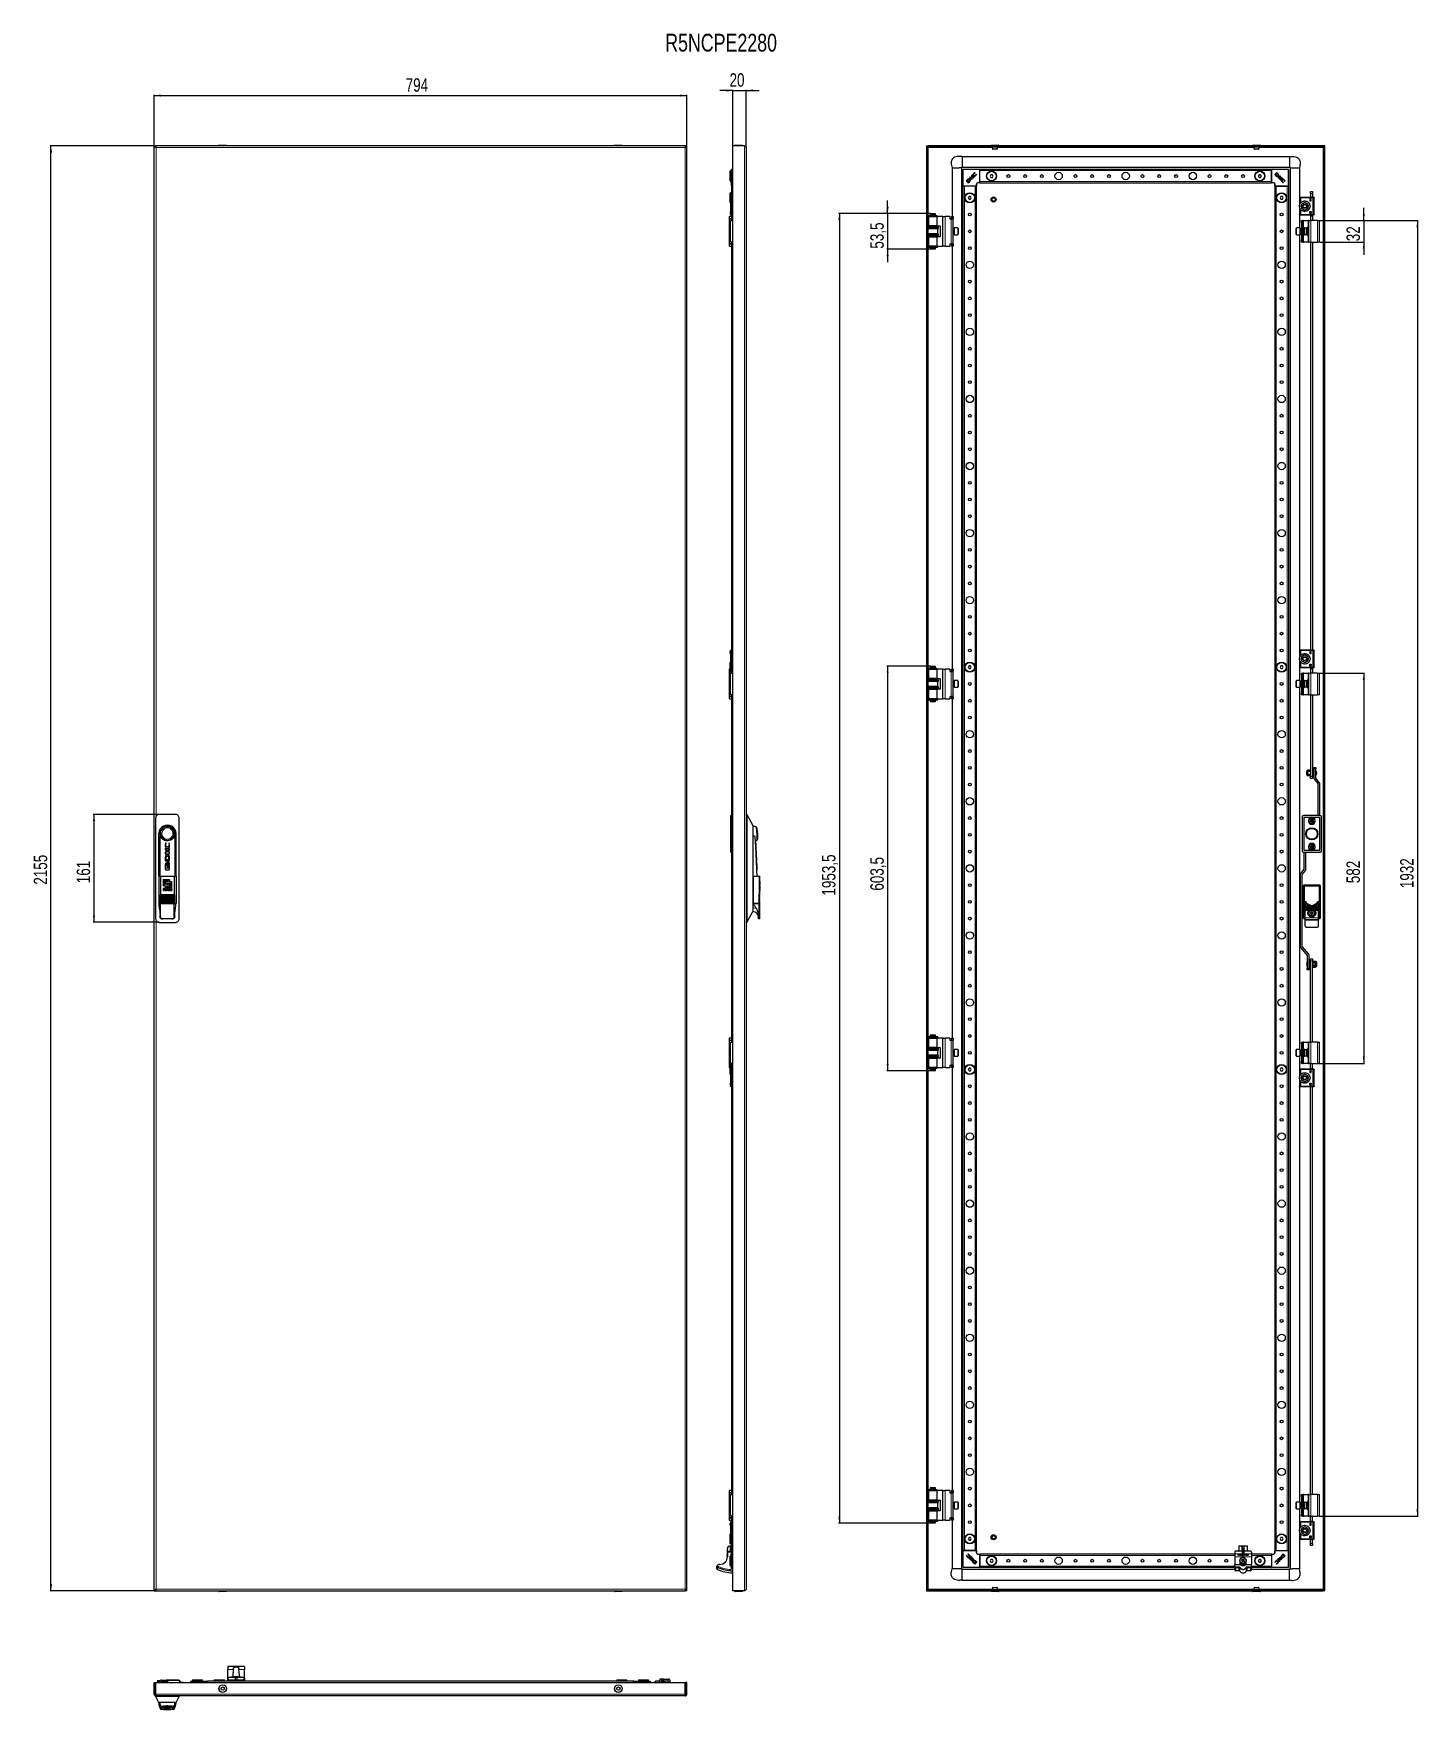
# Model space of a CAD drawing. Header units: millimetres. Extents: x -545 to 1520, y -1456 to 1043.
import ezdxf

# ---------------------------------------------------------------- set-up
doc = ezdxf.new("R2010")
doc.units = ezdxf.units.MM
doc.layers.add('FORMAT', color=7, linetype='Continuous')
doc.styles.add('SLDTEXTSTYLE0', font='TXT', dxfattribs={"width": 0.75})
doc.dimstyles.new('SLDDIMSTYLE0', dxfattribs={"dimtxt": 20, "dimasz": 10, "dimexe": 0, "dimexo": 0.0625, "dimgap": 5, "dimtad": 2, "dimdec": 1, "dimrnd": 1e-09, "dimzin": 12, "dimdsep": 46, "dimtxsty": 'SLDTEXTSTYLE0', "dimsah": 1, "dimcen": 0.09, "dimadec": 0, "dimazin": 3, "dimtfac": 1, "dimtofl": 0, "dimtmove": 0, "dimatfit": 3, "dimfxl": 0, "dimfrac": 2, "dimtolj": 1, "dimtzin": 12, "dimarcsym": 0})
doc.dimstyles.new('SLDDIMSTYLE1', dxfattribs={"dimtxt": 20, "dimasz": 10, "dimexe": 0, "dimexo": 0.0625, "dimgap": 5, "dimtad": 2, "dimdec": 1, "dimrnd": 1e-09, "dimzin": 12, "dimdsep": 46, "dimtxsty": 'SLDTEXTSTYLE0', "dimsah": 1, "dimcen": 0.09, "dimadec": 0, "dimazin": 3, "dimtfac": 1, "dimtmove": 0, "dimatfit": 0, "dimfxl": 0, "dimfrac": 2, "dimtolj": 1, "dimtzin": 12, "dimarcsym": 0})

msp = doc.modelspace()

# ---------------------------------------------------------------- texts
at = {"layer": 'FORMAT', "insert": (396.57, 1042.76), "char_height": 26.458, "attachment_point": 1, "style": 'SLDTEXTSTYLE0'}
msp.add_mtext('R5NCPE2280', dxfattribs=at)

# ---------------------------------------------------------------- blocks, each defined once
blk = doc.blocks.new('_D')
at = {"layer": 'FORMAT'}
for p, q in [((-365.3, 875.7), (-365.3, 951.7)), ((-365.3, 950.7), (428.7, 950.7)), ((428.7, 875.7), (428.7, 951.7))]:
    blk.add_line(p, q, dxfattribs=at)
for points in [[(-365.3, 950.7), (-355.3, 949.1), (-355.3, 952.2)], [(428.7, 950.7), (418.7, 952.2), (418.7, 949.1)]]:
    blk.add_solid(points, dxfattribs=at)
at = {"layer": 'FORMAT', "insert": (9.6, 976.4), "char_height": 20, "attachment_point": 1, "style": 'SLDTEXTSTYLE0'}
blk.add_mtext('794', dxfattribs=at)
blk = doc.blocks.new('_D_1')
at = {"layer": 'FORMAT'}
for p, q in [((-365.3, 875.7), (-520.3, 875.7)), ((-519.3, -1279.3), (-519.3, 875.7)), ((-365.3, -1279.3), (-520.3, -1279.3))]:
    blk.add_line(p, q, dxfattribs=at)
for points in [[(-519.3, 875.7), (-520.8, 865.7), (-517.7, 865.7)], [(-519.3, -1279.3), (-517.7, -1269.3), (-520.8, -1269.3)]]:
    blk.add_solid(points, dxfattribs=at)
at = {"layer": 'FORMAT', "insert": (-545, -226.2), "char_height": 20, "attachment_point": 1, "rotation": 90, "style": 'SLDTEXTSTYLE0'}
blk.add_mtext('2155', dxfattribs=at)
blk = doc.blocks.new('_D_2')
at = {"layer": 'FORMAT'}
for p, q in [((-357.8, -121.3), (-456.3, -121.3)), ((-455.3, -121.3), (-455.3, -282.3)), ((-357.8, -282.3), (-456.3, -282.3))]:
    blk.add_line(p, q, dxfattribs=at)
for points in [[(-455.3, -121.3), (-456.8, -131.3), (-453.7, -131.3)], [(-455.3, -282.3), (-453.7, -272.3), (-456.8, -272.3)]]:
    blk.add_solid(points, dxfattribs=at)
at = {"layer": 'FORMAT', "insert": (-481, -224), "char_height": 20, "attachment_point": 1, "rotation": 90, "style": 'SLDTEXTSTYLE0'}
blk.add_mtext('161', dxfattribs=at)
blk = doc.blocks.new('_D_3')
at = {"layer": 'FORMAT'}
for p, q in [((497.3, 958.2), (478, 958.2)), ((497.3, 875.7), (497.3, 959.2)), ((497.3, 958.2), (517.3, 958.2)), ((517.3, 873.1), (517.3, 959.2)), ((517.3, 958.2), (536.5, 958.2))]:
    blk.add_line(p, q, dxfattribs=at)
for points in [[(497.3, 958.2), (487.3, 959.7), (487.3, 956.6)], [(517.3, 958.2), (527.3, 956.6), (527.3, 959.7)]]:
    blk.add_solid(points, dxfattribs=at)
at = {"layer": 'FORMAT', "insert": (492.5, 983.9), "char_height": 20, "attachment_point": 1, "style": 'SLDTEXTSTYLE0'}
blk.add_mtext('20', dxfattribs=at)
blk = doc.blocks.new('_D_4')
at = {"layer": 'FORMAT'}
for p, q in [((792.3, 774.9), (727.2, 774.9)), ((728.2, 774.9), (728.2, 794.1)), ((728.2, 774.9), (728.2, 721.4)), ((792.3, 721.4), (727.2, 721.4)), ((728.2, 721.4), (728.2, 702.2))]:
    blk.add_line(p, q, dxfattribs=at)
for points in [[(728.2, 774.9), (729.7, 784.9), (726.7, 784.9)], [(728.2, 721.4), (726.7, 711.4), (729.7, 711.4)]]:
    blk.add_solid(points, dxfattribs=at)
at = {"layer": 'FORMAT', "insert": (702.4, 722.3), "char_height": 20, "attachment_point": 1, "rotation": 90, "style": 'SLDTEXTSTYLE0'}
blk.add_mtext('53,5', dxfattribs=at)
blk = doc.blocks.new('_D_5')
at = {"layer": 'FORMAT'}
for p, q in [((1372.2, 764.2), (1519.2, 764.2)), ((1518.2, 764.2), (1518.2, -1167.8)), ((1372.2, -1167.8), (1519.2, -1167.8))]:
    blk.add_line(p, q, dxfattribs=at)
for points in [[(1518.2, 764.2), (1516.7, 754.2), (1519.8, 754.2)], [(1518.2, -1167.8), (1519.8, -1157.8), (1516.7, -1157.8)]]:
    blk.add_solid(points, dxfattribs=at)
at = {"layer": 'FORMAT', "insert": (1492.4, -231.4), "char_height": 20, "attachment_point": 1, "rotation": 90, "style": 'SLDTEXTSTYLE0'}
blk.add_mtext('1932', dxfattribs=at)
blk = doc.blocks.new('_D_6')
at = {"layer": 'FORMAT'}
for p, q in [((1438.2, 764.2), (1438.2, 783.4)), ((1372.2, 764.2), (1439.2, 764.2)), ((1438.2, 764.2), (1438.2, 732.2)), ((1372.2, 732.2), (1439.2, 732.2)), ((1438.2, 732.2), (1438.2, 712.9))]:
    blk.add_line(p, q, dxfattribs=at)
for points in [[(1438.2, 764.2), (1439.8, 774.2), (1436.7, 774.2)], [(1438.2, 732.2), (1436.7, 722.2), (1439.8, 722.2)]]:
    blk.add_solid(points, dxfattribs=at)
at = {"layer": 'FORMAT', "insert": (1412.4, 733.4), "char_height": 20, "attachment_point": 1, "rotation": 90, "style": 'SLDTEXTSTYLE0'}
blk.add_mtext('32', dxfattribs=at)
blk = doc.blocks.new('_D_7')
at = {"layer": 'FORMAT'}
for p, q in [((792.3, 774.9), (655.2, 774.9)), ((656.2, 774.9), (656.2, -1178.6)), ((792.3, -1178.6), (655.2, -1178.6))]:
    blk.add_line(p, q, dxfattribs=at)
for points in [[(656.2, 774.9), (654.7, 764.9), (657.7, 764.9)], [(656.2, -1178.6), (657.7, -1168.6), (654.7, -1168.6)]]:
    blk.add_solid(points, dxfattribs=at)
at = {"layer": 'FORMAT', "insert": (630.4, -242.5), "char_height": 20, "attachment_point": 1, "rotation": 90, "style": 'SLDTEXTSTYLE0'}
blk.add_mtext('1953,5', dxfattribs=at)
blk = doc.blocks.new('_D_8')
at = {"layer": 'FORMAT'}
for p, q in [((1369.2, 89.2), (1439.2, 89.2)), ((1438.2, 89.2), (1438.2, -492.8)), ((1369.2, -492.8), (1439.2, -492.8))]:
    blk.add_line(p, q, dxfattribs=at)
for points in [[(1438.2, 89.2), (1436.7, 79.2), (1439.8, 79.2)], [(1438.2, -492.8), (1439.8, -482.8), (1436.7, -482.8)]]:
    blk.add_solid(points, dxfattribs=at)
at = {"layer": 'FORMAT', "insert": (1412.4, -224), "char_height": 20, "attachment_point": 1, "rotation": 90, "style": 'SLDTEXTSTYLE0'}
blk.add_mtext('582', dxfattribs=at)
blk = doc.blocks.new('_D_9')
at = {"layer": 'FORMAT'}
for p, q in [((792.3, 99.9), (727.2, 99.9)), ((728.2, 99.9), (728.2, -503.6)), ((792.3, -503.6), (727.2, -503.6))]:
    blk.add_line(p, q, dxfattribs=at)
for points in [[(728.2, 99.9), (726.7, 89.9), (729.7, 89.9)], [(728.2, -503.6), (729.7, -493.6), (726.7, -493.6)]]:
    blk.add_solid(points, dxfattribs=at)
at = {"layer": 'FORMAT', "insert": (702.4, -235.1), "char_height": 20, "attachment_point": 1, "rotation": 90, "style": 'SLDTEXTSTYLE0'}
blk.add_mtext('603,5', dxfattribs=at)

# ---------------------------------------------------------------- dimensions: what is measured, and where the dimension line sits
at = {"layer": 'FORMAT'}
for base, p1, p2, dimstyle, picture, middle in [((428.75, 950.65), (-365.25, 875.65), (428.75, 875.65), 'SLDDIMSTYLE0', '_D', (31.75, 950.65)), ((517.27, 958.15), (497.27, 875.65), (517.27, 873.05), 'SLDDIMSTYLE1', '_D_3', (507.27, 958.15))]:
    dim = msp.add_linear_dim(base=base, p1=p1, p2=p2, dimstyle=dimstyle, dxfattribs=at)
    dim.commit()
    dim.dimension.update_dxf_attribs({"geometry": picture, "text_midpoint": middle, "dimtype": 160})
for base, p1, p2, dimstyle, picture, middle in [((-519.26, 875.65), (-365.25, -1279.35), (-365.25, 875.65), 'SLDDIMSTYLE0', '_D_1', (-519.26, -196.62)), ((656.2, -1178.6), (792.29, 774.9), (792.29, -1178.6), 'SLDDIMSTYLE0', '_D_7', (656.2, -201.85)), ((728.2, 721.4), (792.29, 774.9), (792.29, 721.4), 'SLDDIMSTYLE1', '_D_4', (728.2, 748.15)), ((1438.21, 732.15), (1372.21, 764.15), (1372.21, 732.15), 'SLDDIMSTYLE1', '_D_6', (1438.21, 748.15)), ((1518.21, -1167.85), (1372.21, 764.15), (1372.21, -1167.85), 'SLDDIMSTYLE0', '_D_5', (1518.21, -201.85)), ((728.2, -503.6), (792.29, 99.9), (792.29, -503.6), 'SLDDIMSTYLE0', '_D_9', (728.2, -201.85)), ((1438.21, -492.85), (1369.21, 89.15), (1369.21, -492.85), 'SLDDIMSTYLE0', '_D_8', (1438.21, -201.85)), ((-455.26, -282.35), (-357.75, -121.35), (-357.75, -282.35), 'SLDDIMSTYLE0', '_D_2', (-455.26, -201.85))]:
    dim = msp.add_linear_dim(base=base, p1=p1, p2=p2, angle=90, dimstyle=dimstyle, dxfattribs=at)
    dim.commit()
    dim.dimension.update_dxf_attribs({"geometry": picture, "text_midpoint": middle, "dimtype": 160})

# ---------------------------------------------------------------- linework, layer by layer
at = {"color": 7, "linetype": 'Continuous', "lineweight": 25}
for p, q in [((-365.25, -1279.35), (-365.25, 875.65)), ((-365.25, 875.65), (-363.25, 875.65)), ((-362.95, 873.94), (-362.95, 875.65)), ((426.45, 875.65), (-362.95, 875.65)), ((-269, 876.4), (-269, 875.65)), ((-268.75, 876.65), (-257.75, 876.65)), ((-257.5, 875.65), (-257.5, 876.4)), ((321, 876.4), (321, 875.65)), ((321.25, 876.65), (323.74, 876.65)), ((323.74, 876.65), (332.25, 876.65)), ((332.5, 875.65), (332.5, 876.4)), ((426.45, 875.65), (426.45, 873.95)), ((428.75, 875.65), (426.75, 875.65)), ((428.75, -1279.35), (428.75, 875.65)), ((497.27, -1279.35), (497.27, 875.65)), ((514.67, 875.65), (497.27, 875.65)), ((500.52, 876.4), (500.52, 875.65)), ((500.77, 876.65), (501.67, 876.65)), ((501.67, 876.65), (511.77, 876.65)), ((512.02, 875.65), (512.02, 876.4)), ((786.21, 875.65), (788.21, 875.65)), ((786.21, 875.65), (786.21, -1279.35)), ((788.21, 875.65), (788.21, -1279.35)), ((788.51, 873.65), (788.51, 875.65)), ((1377.91, 875.65), (788.51, 875.65)), ((882.46, 876.4), (882.46, 875.65)), ((882.71, 876.65), (893.71, 876.65)), ((893.96, 875.65), (893.96, 876.4)), ((1272.46, 876.4), (1272.46, 875.65)), ((1272.71, 876.65), (1281.22, 876.65)), ((1281.22, 876.65), (1283.71, 876.65)), ((1283.96, 875.65), (1283.96, 876.4)), ((1377.91, 873.65), (1377.91, 875.65)), ((1378.21, -1279.35), (1378.21, 875.65)), ((1380.21, 875.65), (1378.21, 875.65)), ((1380.21, -1279.35), (1380.21, 875.65)), ((517.27, 873.05), (517.27, -124.35)), ((1377.91, 873.65), (788.51, 873.65)), ((788.81, 873.05), (788.61, 873.65)), ((839.21, 859.65), (839.21, 843.81)), ((839.21, 859.65), (1327.21, 859.65)), ((1377.82, 873.65), (1377.61, 873.05)), ((493.77, 838.15), (493.27, 837.65)), ((493.27, 830.65), (493.27, 837.65)), ((493.27, 823.65), (493.27, 830.65)), ((495.27, 838.15), (493.77, 838.15)), ((493.77, 838.15), (493.77, 830.65)), ((493.77, 830.65), (493.77, 823.15)), ((495.05, 829.59), (495.07, 829.59)), ((495.27, 826.37), (495.05, 826.37)), ((495.07, 836.01), (495.27, 836.01)), ((495.07, 834.01), (495.07, 836.01)), ((495.07, 834.01), (495.27, 834.01)), ((495.07, 832.05), (495.07, 834.01)), ((495.07, 832.05), (495.27, 832.05)), ((495.07, 831), (495.27, 831)), ((495.07, 829.95), (495.07, 831)), ((495.07, 829.95), (495.27, 829.95)), ((495.07, 828.56), (495.07, 829.95)), ((495.07, 828.56), (495.27, 828.56)), ((495.07, 828.08), (495.07, 828.56)), ((495.07, 828.08), (495.27, 828.08)), ((495.07, 827.28), (495.07, 828.08)), ((495.07, 827.28), (495.27, 827.28)), ((495.07, 826.5), (495.07, 827.28)), ((495.27, 815.95), (495.27, 840.35)), ((495.57, 840.65), (497.27, 840.65)), ((824.21, 842.65), (825.19, 842.65)), ((824.21, 842.65), (824.21, 770.15)), ((825.19, 842.65), (827.64, 842.65)), ((827.64, 842.65), (831.21, 842.65)), ((831.21, 842.65), (834.78, 842.65)), ((838.21, 842.65), (838.21, -1246.35)), ((839.21, 843.65), (1327.21, 843.65)), ((840.71, 815.95), (840.71, 840.35)), ((841.01, 840.65), (865.41, 840.65)), ((847.35, 825.25), (845.36, 823.26)), ((851.41, 829.31), (850.36, 828.26)), ((850.36, 828.26), (853.32, 825.3)), ((852.8, 827.92), (851.41, 829.31)), ((853.28, 831.19), (852.8, 827.92)), ((853.13, 827.6), (855.79, 827.78)), ((854.38, 826.36), (853.13, 827.6)), ((854.08, 831.98), (853.28, 831.19)), ((853.32, 825.3), (854.38, 826.36)), ((853.61, 828.89), (854.08, 831.98)), ((857.08, 829.07), (853.61, 828.89)), ((855.79, 827.78), (857.08, 829.07)), ((858.65, 835.11), (858.31, 835.8)), ((858.51, 834.97), (858.65, 835.11)), ((860.46, 833.54), (860.35, 833.43)), ((860.71, 833.03), (860.46, 833.54)), ((865.71, 840.65), (1300.71, 840.65)), ((865.71, 840.35), (865.71, 840.65)), ((865.71, 840.35), (865.71, 839.71)), ((865.71, 838.65), (865.71, 839.71)), ((865.71, 822.65), (865.71, 838.65)), ((882.05, 832.65), (880.9, 830.65)), ((880.9, 830.65), (882.05, 828.65)), ((884.36, 832.65), (882.05, 832.65)), ((882.05, 828.65), (884.36, 828.65)), ((885.52, 830.65), (884.36, 832.65)), ((884.36, 828.65), (885.52, 830.65)), ((1282.05, 832.65), (1280.9, 830.65)), ((1280.9, 830.65), (1282.05, 828.65)), ((1284.36, 832.65), (1282.05, 832.65)), ((1282.05, 828.65), (1284.36, 828.65)), ((1285.52, 830.65), (1284.36, 832.65)), ((1284.36, 828.65), (1285.52, 830.65)), ((1300.71, 840.35), (1300.71, 840.65)), ((1300.71, 839.71), (1300.71, 840.35)), ((1300.71, 838.65), (1300.71, 839.71)), ((1300.71, 822.65), (1300.71, 838.65)), ((1301.01, 840.65), (1325.41, 840.65)), ((1308.31, 836.01), (1305.36, 833.05)), ((1305.36, 833.05), (1307.24, 831.16)), ((1309.02, 834.48), (1306.84, 832.3)), ((1306.84, 832.3), (1307.51, 831.64)), ((1307.24, 831.16), (1307.26, 831.14)), ((1310.31, 834.01), (1308.31, 836.01)), ((1309.76, 833.76), (1309.02, 834.48)), ((1313.32, 831), (1310.36, 828.04)), ((1310.36, 828.04), (1311.42, 826.98)), ((1311.42, 826.98), (1312.66, 828.23)), ((1312.66, 828.23), (1312.83, 825.57)), ((1312.83, 825.57), (1314.12, 824.28)), ((1312.98, 828.56), (1314.37, 829.95)), ((1316.24, 828.08), (1312.98, 828.56)), ((1314.37, 829.95), (1313.32, 831)), ((1313.94, 827.75), (1317.04, 827.28)), ((1314.12, 824.28), (1313.94, 827.75)), ((1317.04, 827.28), (1316.24, 828.08)), ((1325.71, 840.35), (1325.71, 815.95)), ((1328.21, 842.65), (1328.21, -1246.35)), ((1342.21, 842.65), (1342.21, 798.33)), ((493.27, 823.65), (493.77, 823.15)), ((493.77, 805.65), (493.27, 805.15)), ((493.27, 791.15), (493.27, 805.15)), ((493.77, 823.15), (495.07, 823.15)), ((495.27, 805.65), (493.77, 805.65)), ((493.77, 805.65), (493.77, 798.47)), ((495.07, 823.05), (495.27, 823.05)), ((495.07, 822.72), (495.07, 823.05)), ((495.07, 822.72), (495.27, 822.72)), ((495.07, 822.04), (495.07, 822.72)), ((495.07, 822.04), (495.27, 822.04)), ((495.07, 821.01), (495.27, 821.01)), ((495.07, 820.9), (495.07, 821.01)), ((495.07, 820.9), (495.27, 820.9)), ((495.07, 820.65), (495.07, 820.9)), ((495.07, 820.3), (495.07, 820.65)), ((495.07, 820.65), (495.27, 820.65)), ((495.07, 820.3), (495.27, 820.3)), ((495.27, 815.65), (495.27, 798.65)), ((495.27, 815.65), (495.57, 815.65)), ((496.22, 815.65), (495.57, 815.65)), ((496.22, 815.65), (497.27, 815.65)), ((840.71, -1219.35), (840.71, 815.65)), ((841.01, 815.65), (840.71, 815.65)), ((841.65, 815.65), (841.01, 815.65)), ((842.71, 815.65), (841.65, 815.65)), ((858.71, 815.65), (842.71, 815.65)), ((845.36, 823.26), (848.31, 820.3)), ((847.6, 824.7), (846.88, 823.96)), ((846.88, 823.96), (849.06, 821.78)), ((848.31, 820.3), (850.2, 822.19)), ((849.55, 800.15), (848.4, 798.15)), ((849.06, 821.78), (849.72, 822.46)), ((851.86, 800.15), (849.55, 800.15)), ((850.2, 822.19), (850.22, 822.21)), ((853.02, 798.15), (851.86, 800.15)), ((859.76, 815.65), (858.71, 815.65)), ((860.41, 815.65), (859.76, 815.65)), ((860.71, 815.65), (860.41, 815.65)), ((860.71, 818.65), (860.71, 815.95)), ((860.71, -1219.35), (860.71, 815.65)), ((865.41, 820.65), (862.71, 820.65)), ((865.71, 821.6), (865.71, 822.65)), ((865.71, 821.6), (865.71, 820.95)), ((865.71, 820.65), (865.71, 820.95)), ((865.71, 820.65), (1300.71, 820.65)), ((1300.71, 821.6), (1300.71, 822.65)), ((1300.71, 820.95), (1300.71, 821.6)), ((1300.71, 820.65), (1300.71, 820.95)), ((1303.71, 820.65), (1301.01, 820.65)), ((1305.71, 815.95), (1305.71, 818.65)), ((1305.71, 815.65), (1305.71, -1219.35)), ((1305.71, 815.65), (1306.01, 815.65)), ((1306.65, 815.65), (1306.01, 815.65)), ((1306.65, 815.65), (1307.71, 815.65)), ((1307.71, 815.65), (1323.71, 815.65)), ((1314.55, 800.15), (1313.4, 798.15)), ((1316.86, 800.15), (1314.55, 800.15)), ((1318.02, 798.15), (1316.86, 800.15)), ((1318.08, 820.65), (1318.59, 820.9)), ((1318.59, 820.9), (1318.48, 821.01)), ((1320.03, 822.85), (1320.16, 822.72)), ((1320.16, 822.72), (1320.85, 823.05)), ((1323.71, 815.65), (1324.76, 815.65)), ((1325.41, 815.65), (1324.76, 815.65)), ((1325.41, 815.65), (1325.71, 815.65)), ((1325.71, 815.65), (1325.71, -1219.35)), ((1358.91, 807.35), (1361.91, 807.35)), ((1358.91, 804.35), (1358.91, 807.35)), ((1358.91, 804.35), (1358.91, 798.65)), ((1361.91, 807.35), (1361.91, 804.35)), ((1361.91, 804.35), (1361.91, 798.65)), ((493.27, 791.15), (493.67, 790.75)), ((493.67, 798.15), (493.67, 773.15)), ((497.16, 798.65), (495.67, 798.65)), ((792.29, 774.9), (791.71, 773.9)), ((792.29, 774.9), (799.13, 774.9)), ((799.71, 773.9), (799.13, 774.9)), ((848.4, 798.15), (849.55, 796.15)), ((849.55, 796.15), (851.86, 796.15)), ((851.86, 796.15), (853.02, 798.15)), ((1313.4, 798.15), (1314.55, 796.15)), ((1314.55, 796.15), (1316.86, 796.15)), ((1316.86, 796.15), (1318.02, 798.15)), ((1342.21, 798.15), (1342.21, 773.15)), ((1343.04, 788.78), (1344.55, 791.04)), ((1344.55, 780.27), (1343.04, 782.53)), ((1362.21, 798.65), (1344.21, 798.65)), ((1350.21, 791.37), (1345.26, 788.51)), ((1345.26, 788.51), (1345.26, 786.65)), ((1345.26, 784.65), (1345.26, 786.65)), ((1345.26, 786.65), (1347.22, 786.65)), ((1345.26, 784.65), (1345.26, 782.79)), ((1345.26, 784.65), (1347.22, 784.65)), ((1345.26, 782.79), (1350.21, 779.94)), ((1347.92, 786.65), (1347.22, 786.65)), ((1347.22, 784.65), (1347.92, 784.65)), ((1355.16, 788.51), (1350.21, 791.37)), ((1350.21, 779.94), (1355.16, 782.79)), ((1353.2, 786.65), (1352.5, 786.65)), ((1352.5, 784.65), (1353.2, 784.65)), ((1353.2, 786.65), (1355.16, 786.65)), ((1353.2, 784.65), (1355.16, 784.65)), ((1355.16, 786.65), (1355.16, 788.51)), ((1355.16, 786.65), (1355.16, 784.65)), ((1355.16, 782.79), (1355.16, 784.65)), ((1357.65, 795.61), (1357.65, 793.74)), ((1357.65, 775.69), (1357.65, 777.56)), ((1358.11, 793.75), (1358.11, 794.02)), ((1358.11, 777.56), (1358.11, 777.28)), ((1358.18, 795.36), (1358.18, 795.58)), ((1358.56, 795.36), (1358.18, 795.36)), ((1358.18, 795.01), (1358.61, 795.01)), ((1358.18, 794.42), (1358.18, 795.01)), ((1358.18, 776.3), (1358.18, 776.89)), ((1358.61, 776.3), (1358.18, 776.3)), ((1358.56, 775.95), (1358.18, 775.95)), ((1358.18, 775.95), (1358.18, 775.73)), ((1362.81, 798.65), (1362.56, 798.65)), ((1364.21, 773.15), (1364.21, 798.15)), ((491.72, 769.65), (491.72, 767.65)), ((495.27, 770.15), (492.22, 770.15)), ((492.22, 767.15), (495.27, 767.15)), ((492.22, 767.15), (492.22, 766.85)), ((492.22, 729.45), (492.22, 766.85)), ((492.22, 766.85), (495.22, 766.85)), ((493.77, 732.15), (493.77, 764.15)), ((493.77, 764.15), (496.77, 764.15)), ((494.72, 767.15), (494.72, 766.85)), ((495.22, 766.85), (495.27, 766.85)), ((495.27, 772.65), (495.27, 764.15)), ((495.67, 772.65), (497.27, 772.65)), ((497.27, 764.15), (496.77, 764.15)), ((788.21, 755.15), (803.21, 755.15)), ((803.21, 754.55), (788.21, 754.55)), ((803.21, 751.75), (788.21, 751.75)), ((788.56, 771.85), (788.56, 770.95)), ((788.56, 771.85), (801.45, 771.85)), ((788.56, 770.95), (801.45, 770.95)), ((789.26, 770.15), (789.26, 756.15)), ((789.26, 770.15), (802.16, 770.15)), ((802.16, 756.15), (789.26, 756.15)), ((791.71, 773.9), (791.71, 771.9)), ((799.71, 773.9), (791.71, 773.9)), ((796.46, 771.9), (791.71, 771.9)), ((791.71, 770.9), (791.71, 770.15)), ((796.46, 770.9), (791.71, 770.9)), ((791.71, 756.15), (791.71, 755.15)), ((792.21, 771.9), (792.21, 771.85)), ((792.21, 770.95), (792.21, 770.9)), ((799.71, 771.9), (796.46, 771.9)), ((799.71, 770.9), (796.46, 770.9)), ((799.21, 771.85), (799.21, 771.9)), ((799.21, 770.9), (799.21, 770.95)), ((799.71, 771.9), (799.71, 773.9)), ((799.71, 770.15), (799.71, 770.9)), ((799.71, 755.15), (799.71, 756.15)), ((801.45, 771.85), (801.54, 771.85)), ((801.45, 770.95), (801.54, 770.95)), ((801.54, 770.95), (801.54, 771.85)), ((801.54, 771.85), (801.74, 771.85)), ((801.54, 770.95), (801.74, 770.95)), ((801.74, 770.95), (801.74, 771.85)), ((802.16, 756.15), (802.16, 770.15)), ((810.26, 770.15), (802.16, 770.15)), ((802.16, 756.15), (806.26, 756.15)), ((803.21, 754.55), (803.21, 755.15)), ((803.91, 753.87), (803.21, 754.55)), ((803.21, 751.75), (803.91, 752.44)), ((803.21, 744.55), (803.21, 751.75)), ((806.76, 755.65), (806.76, 740.65)), ((810.76, 770.15), (810.26, 770.15)), ((810.76, 770.15), (813.76, 770.15)), ((810.76, 726.15), (810.76, 770.15)), ((820.76, 770.15), (813.76, 770.15)), ((820.76, 770.15), (820.76, 766.85)), ((820.76, 766.85), (822.76, 766.85)), ((822.76, 766.85), (825.76, 766.85)), ((823.26, 770.15), (825.76, 770.15)), ((823.26, 769.65), (823.26, 770.15)), ((823.26, 769.65), (823.26, 767.65)), ((823.26, 767.15), (823.26, 767.65)), ((825.76, 767.15), (823.26, 767.15)), ((823.26, 767.15), (823.26, 766.85)), ((825.76, 770.15), (825.76, 769.65)), ((825.76, 769.65), (825.76, 767.65)), ((825.76, 767.65), (825.76, 767.15)), ((825.76, 766.85), (825.76, 767.15)), ((825.76, 729.45), (825.76, 766.85)), ((827.01, 751.15), (825.76, 751.15)), ((832.66, 753.15), (827.26, 753.15)), ((827.26, 753.15), (827.26, 743.15)), ((833.26, 752.55), (833.26, 743.75)), ((1337.21, 745.9), (1337.21, 752.55)), ((1343.21, 753.15), (1337.81, 753.15)), ((1342.21, 772.98), (1342.21, 753.15)), ((1343.21, 745.59), (1343.21, 753.15)), ((1344.71, 751.15), (1343.46, 751.15)), ((1344.21, 772.65), (1362.21, 772.65)), ((1345.21, 753.15), (1344.71, 753.15)), ((1344.71, 753.15), (1344.71, 751.94)), ((1344.71, 751.94), (1344.71, 743.15)), ((1345.21, 764.15), (1347.21, 764.15)), ((1345.21, 763.15), (1345.21, 764.15)), ((1345.21, 762.15), (1345.21, 763.15)), ((1345.21, 761.15), (1345.21, 762.15)), ((1347.21, 761.15), (1345.21, 761.15)), ((1345.21, 761.15), (1345.21, 760.65)), ((1347.21, 760.65), (1345.21, 760.65)), ((1345.21, 760.65), (1345.21, 735.65)), ((1347.21, 764.15), (1347.21, 763.15)), ((1348.21, 764.15), (1347.21, 764.15)), ((1347.21, 762.15), (1347.21, 763.15)), ((1347.21, 762.15), (1347.21, 761.15)), ((1347.21, 761.15), (1347.21, 760.65)), ((1347.21, 760.65), (1347.21, 735.65)), ((1347.21, 754.15), (1348.21, 754.15)), ((1348.21, 764.15), (1355.21, 764.15)), ((1348.91, 754.15), (1348.21, 754.15)), ((1348.91, 754.15), (1348.91, 753.7)), ((1352.84, 752.65), (1349.71, 752.65)), ((1349.71, 743.65), (1349.71, 752.65)), ((1353.71, 752.15), (1352.84, 752.65)), ((1352.84, 743.65), (1352.84, 752.65)), ((1353.71, 744.15), (1353.71, 752.15)), ((1354.51, 742.15), (1354.51, 754.15)), ((1355.21, 754.15), (1354.51, 754.15)), ((1356.21, 764.15), (1355.21, 764.15)), ((1355.21, 754.15), (1356.21, 754.15)), ((1356.21, 732.15), (1356.21, 764.15)), ((1356.21, 764.15), (1359.21, 764.15)), ((1358.91, 772.73), (1358.91, 770.85)), ((1358.91, 770.85), (1358.91, 764.15)), ((1369.21, 764.15), (1359.21, 764.15)), ((1361.91, 772.73), (1361.91, 770.85)), ((1361.91, 770.85), (1361.91, 764.15)), ((1362.56, 772.65), (1362.81, 772.65)), ((1369.21, 764.15), (1372.21, 764.15)), ((1372.21, 732.15), (1372.21, 764.15)), ((491.72, 728.65), (491.72, 726.65)), ((495.22, 729.45), (492.22, 729.45)), ((492.22, 729.45), (492.22, 729.15)), ((495.27, 729.15), (492.22, 729.15)), ((492.22, 726.15), (495.27, 726.15)), ((496.77, 732.15), (493.77, 732.15)), ((494.72, 729.45), (494.72, 729.15)), ((495.27, 729.45), (495.22, 729.45)), ((495.27, 732.15), (495.27, 123.65)), ((496.77, 732.15), (497.27, 732.15)), ((803.21, 744.55), (788.21, 744.55)), ((803.21, 741.75), (788.21, 741.75)), ((788.21, 741.15), (803.21, 741.15)), ((788.56, 725.35), (788.56, 724.45)), ((788.56, 725.35), (802.86, 725.35)), ((789.26, 740.15), (789.26, 726.15)), ((789.26, 740.15), (802.16, 740.15)), ((802.16, 726.15), (789.26, 726.15)), ((791.71, 741.15), (791.71, 740.15)), ((791.71, 726.15), (791.71, 725.4)), ((796.46, 725.4), (791.71, 725.4)), ((792.21, 725.4), (792.21, 725.35)), ((799.71, 725.4), (796.46, 725.4)), ((799.21, 725.35), (799.21, 725.4)), ((799.71, 740.15), (799.71, 741.15)), ((799.71, 725.4), (799.71, 726.15)), ((802.16, 726.15), (802.16, 740.15)), ((806.26, 740.15), (802.16, 740.15)), ((802.16, 726.15), (810.26, 726.15)), ((802.86, 724.45), (802.86, 725.35)), ((803.91, 743.87), (803.21, 744.55)), ((803.21, 741.75), (803.91, 742.44)), ((803.21, 741.15), (803.21, 741.75)), ((810.26, 726.15), (810.76, 726.15)), ((813.76, 726.15), (810.76, 726.15)), ((813.76, 726.15), (820.76, 726.15)), ((820.76, 729.45), (822.76, 729.45)), ((820.76, 729.45), (820.76, 726.15)), ((825.76, 729.45), (822.76, 729.45)), ((823.26, 729.45), (823.26, 729.15)), ((823.26, 729.15), (825.76, 729.15)), ((823.26, 728.65), (823.26, 729.15)), ((823.26, 728.65), (823.26, 726.65)), ((823.26, 726.15), (823.26, 726.65)), ((825.76, 726.15), (823.26, 726.15)), ((824.21, 726.15), (824.21, 95.15)), ((825.76, 745.15), (827.01, 745.15)), ((825.76, 729.15), (825.76, 729.45)), ((825.76, 729.15), (825.76, 728.65)), ((825.76, 728.65), (825.76, 726.65)), ((825.76, 726.65), (825.76, 726.15)), ((827.26, 743.15), (832.66, 743.15)), ((1337.21, 743.75), (1337.21, 745.9)), ((1337.81, 743.15), (1343.21, 743.15)), ((1342.21, 743.15), (1342.21, 123.33)), ((1343.21, 743.15), (1343.21, 745.59)), ((1343.46, 745.15), (1344.71, 745.15)), ((1344.71, 743.15), (1345.21, 743.15)), ((1347.21, 735.65), (1345.21, 735.65)), ((1345.21, 735.65), (1345.21, 735.15)), ((1345.21, 734.15), (1345.21, 735.15)), ((1345.21, 735.15), (1347.21, 735.15)), ((1345.21, 733.15), (1345.21, 734.15)), ((1345.21, 732.15), (1345.21, 733.15)), ((1347.21, 732.15), (1345.21, 732.15)), ((1348.21, 742.15), (1347.21, 742.15)), ((1347.21, 735.65), (1347.21, 735.15)), ((1347.21, 735.15), (1347.21, 734.15)), ((1347.21, 733.15), (1347.21, 734.15)), ((1347.21, 733.15), (1347.21, 732.15)), ((1347.21, 732.15), (1348.21, 732.15)), ((1348.21, 742.15), (1348.91, 742.15)), ((1355.21, 732.15), (1348.21, 732.15)), ((1348.91, 742.6), (1348.91, 742.15)), ((1349.71, 743.65), (1352.84, 743.65)), ((1352.84, 743.65), (1353.71, 744.15)), ((1354.51, 742.15), (1355.21, 742.15)), ((1356.21, 742.15), (1355.21, 742.15)), ((1355.21, 732.15), (1356.21, 732.15)), ((1359.21, 732.15), (1356.21, 732.15)), ((1358.91, 732.15), (1358.91, 123.65)), ((1359.21, 732.15), (1369.21, 732.15)), ((1361.91, 732.15), (1361.91, 123.65)), ((1372.21, 732.15), (1369.21, 732.15)), ((788.56, 724.45), (802.86, 724.45)), ((791.71, 724.4), (791.71, 722.4)), ((796.46, 724.4), (791.71, 724.4)), ((791.71, 722.4), (792.29, 721.4)), ((791.71, 722.4), (796.46, 722.4)), ((792.21, 724.45), (792.21, 724.4)), ((796.36, 721.4), (792.29, 721.4)), ((799.13, 721.4), (796.36, 721.4)), ((799.71, 724.4), (796.46, 724.4)), ((796.46, 722.4), (799.71, 722.4)), ((799.13, 721.4), (799.71, 722.4)), ((799.21, 724.4), (799.21, 724.45)), ((799.71, 722.4), (799.71, 724.4)), ((493.67, 105.55), (493.27, 105.15)), ((493.27, 98.15), (493.27, 105.15)), ((493.67, 123.15), (493.67, 98.15)), ((497.27, 123.65), (495.67, 123.65)), ((849.55, 100.15), (848.4, 98.15)), ((851.86, 100.15), (849.55, 100.15)), ((853.02, 98.15), (851.86, 100.15)), ((1314.55, 100.15), (1313.4, 98.15)), ((1316.86, 100.15), (1314.55, 100.15)), ((1318.02, 98.15), (1316.86, 100.15)), ((1342.21, 123.15), (1342.21, 98.15)), ((1343.04, 113.78), (1344.55, 116.04)), ((1344.55, 105.27), (1343.04, 107.53)), ((1362.21, 123.65), (1344.21, 123.65)), ((1350.21, 116.37), (1345.26, 113.51)), ((1345.26, 113.51), (1345.26, 111.65)), ((1345.26, 109.65), (1345.26, 111.65)), ((1345.26, 111.65), (1347.22, 111.65)), ((1345.26, 109.65), (1345.26, 107.79)), ((1345.26, 109.65), (1347.22, 109.65)), ((1345.26, 107.79), (1350.21, 104.94)), ((1347.92, 111.65), (1347.22, 111.65)), ((1347.22, 109.65), (1347.92, 109.65)), ((1355.16, 113.51), (1350.21, 116.37)), ((1350.21, 104.94), (1355.16, 107.79)), ((1353.2, 111.65), (1352.5, 111.65)), ((1352.5, 109.65), (1353.2, 109.65)), ((1353.2, 111.65), (1355.16, 111.65)), ((1353.2, 109.65), (1355.16, 109.65)), ((1355.16, 111.65), (1355.16, 113.51)), ((1355.16, 111.65), (1355.16, 109.65)), ((1355.16, 107.79), (1355.16, 109.65)), ((1357.65, 120.61), (1357.65, 118.74)), ((1357.65, 100.69), (1357.65, 102.56)), ((1358.11, 118.75), (1358.11, 119.02)), ((1358.11, 102.56), (1358.11, 102.28)), ((1358.18, 120.36), (1358.18, 120.58)), ((1358.56, 120.36), (1358.18, 120.36)), ((1358.18, 120.01), (1358.61, 120.01)), ((1358.18, 119.42), (1358.18, 120.01)), ((1358.18, 101.3), (1358.18, 101.89)), ((1358.61, 101.3), (1358.18, 101.3)), ((1358.56, 100.95), (1358.18, 100.95)), ((1358.18, 100.95), (1358.18, 100.73)), ((1362.81, 123.65), (1362.56, 123.65)), ((1364.21, 98.15), (1364.21, 123.15)), ((491.72, 94.65), (491.72, 92.65)), ((493.27, 95.15), (492.22, 95.15)), ((492.22, 92.15), (493.27, 92.15)), ((492.22, 92.15), (492.22, 91.85)), ((492.22, 54.45), (492.22, 91.85)), ((492.22, 91.85), (493.27, 91.85)), ((493.27, 91.15), (493.27, 98.15)), ((493.27, 91.15), (493.77, 90.65)), ((493.77, 98.15), (493.77, 90.65)), ((493.77, 90.65), (495.27, 90.65)), ((493.77, 57.15), (493.77, 89.15)), ((493.77, 89.15), (496.77, 89.15)), ((495.27, 97.65), (495.27, 89.15)), ((495.67, 97.65), (497.27, 97.65)), ((497.27, 89.15), (496.77, 89.15)), ((788.21, 80.15), (803.21, 80.15)), ((803.21, 79.55), (788.21, 79.55)), ((803.21, 76.75), (788.21, 76.75)), ((788.56, 96.85), (788.56, 95.95)), ((788.56, 96.85), (801.45, 96.85)), ((788.56, 95.95), (801.45, 95.95)), ((789.26, 95.15), (789.26, 81.15)), ((789.26, 95.15), (802.16, 95.15)), ((802.16, 81.15), (789.26, 81.15)), ((792.29, 99.9), (791.71, 98.9)), ((791.71, 98.9), (791.71, 96.9)), ((799.71, 98.9), (791.71, 98.9)), ((796.46, 96.9), (791.71, 96.9)), ((791.71, 95.9), (791.71, 95.15)), ((796.46, 95.9), (791.71, 95.9)), ((791.71, 81.15), (791.71, 80.15)), ((792.21, 96.9), (792.21, 96.85)), ((792.21, 95.95), (792.21, 95.9)), ((792.29, 99.9), (799.13, 99.9)), ((799.71, 96.9), (796.46, 96.9)), ((799.71, 95.9), (796.46, 95.9)), ((799.71, 98.9), (799.13, 99.9)), ((799.21, 96.85), (799.21, 96.9)), ((799.21, 95.9), (799.21, 95.95)), ((799.71, 96.9), (799.71, 98.9)), ((799.71, 95.15), (799.71, 95.9)), ((799.71, 80.15), (799.71, 81.15)), ((801.45, 96.85), (801.54, 96.85)), ((801.45, 95.95), (801.54, 95.95)), ((801.54, 95.95), (801.54, 96.85)), ((801.54, 96.85), (801.74, 96.85)), ((801.54, 95.95), (801.74, 95.95)), ((801.74, 95.95), (801.74, 96.85)), ((802.16, 81.15), (802.16, 95.15)), ((810.26, 95.15), (802.16, 95.15)), ((802.16, 81.15), (806.26, 81.15)), ((803.21, 79.55), (803.21, 80.15)), ((803.91, 78.87), (803.21, 79.55)), ((803.21, 76.75), (803.91, 77.44)), ((803.21, 69.55), (803.21, 76.75)), ((806.76, 80.65), (806.76, 65.65)), ((810.76, 95.15), (810.26, 95.15)), ((810.76, 51.15), (810.76, 95.15)), ((810.76, 95.15), (813.76, 95.15)), ((820.76, 95.15), (813.76, 95.15)), ((820.76, 95.15), (820.76, 91.85)), ((820.76, 91.85), (822.76, 91.85)), ((822.76, 91.85), (825.76, 91.85)), ((823.26, 95.15), (825.76, 95.15)), ((823.26, 94.65), (823.26, 95.15)), ((823.26, 94.65), (823.26, 92.65)), ((823.26, 92.15), (823.26, 92.65)), ((825.76, 92.15), (823.26, 92.15)), ((823.26, 92.15), (823.26, 91.85)), ((825.76, 95.15), (825.76, 94.65)), ((825.76, 94.65), (825.76, 92.65)), ((825.76, 92.65), (825.76, 92.15)), ((825.76, 91.85), (825.76, 92.15)), ((825.76, 54.45), (825.76, 91.85)), ((827.01, 76.15), (825.76, 76.15)), ((832.66, 78.15), (827.26, 78.15)), ((827.26, 78.15), (827.26, 68.15)), ((833.26, 77.55), (833.26, 68.75)), ((848.4, 98.15), (849.55, 96.15)), ((849.55, 96.15), (851.86, 96.15)), ((851.86, 96.15), (853.02, 98.15)), ((1313.4, 98.15), (1314.55, 96.15)), ((1314.55, 96.15), (1316.86, 96.15)), ((1316.86, 96.15), (1318.02, 98.15)), ((1337.21, 70.9), (1337.21, 77.55)), ((1343.21, 78.15), (1337.81, 78.15)), ((1342.21, 97.98), (1342.21, 78.15)), ((1343.21, 70.59), (1343.21, 78.15)), ((1344.71, 76.15), (1343.46, 76.15)), ((1344.21, 97.65), (1362.21, 97.65)), ((1345.21, 78.15), (1344.71, 78.15)), ((1344.71, 78.15), (1344.71, 76.94)), ((1344.71, 76.94), (1344.71, 68.15)), ((1345.21, 89.15), (1347.21, 89.15)), ((1345.21, 88.15), (1345.21, 89.15)), ((1345.21, 87.15), (1345.21, 88.15)), ((1345.21, 86.15), (1345.21, 87.15)), ((1347.21, 86.15), (1345.21, 86.15)), ((1345.21, 86.15), (1345.21, 85.65)), ((1347.21, 85.65), (1345.21, 85.65)), ((1345.21, 85.65), (1345.21, 60.65)), ((1347.21, 89.15), (1347.21, 88.15)), ((1348.21, 89.15), (1347.21, 89.15)), ((1347.21, 87.15), (1347.21, 88.15)), ((1347.21, 87.15), (1347.21, 86.15)), ((1347.21, 86.15), (1347.21, 85.65)), ((1347.21, 85.65), (1347.21, 60.65)), ((1347.21, 79.15), (1348.21, 79.15)), ((1348.21, 89.15), (1355.21, 89.15)), ((1348.91, 79.15), (1348.21, 79.15)), ((1348.91, 79.15), (1348.91, 78.7)), ((1352.84, 77.65), (1349.71, 77.65)), ((1349.71, 68.65), (1349.71, 77.65)), ((1353.71, 77.15), (1352.84, 77.65)), ((1352.84, 68.65), (1352.84, 77.65)), ((1353.71, 69.15), (1353.71, 77.15)), ((1354.51, 67.15), (1354.51, 79.15)), ((1355.21, 79.15), (1354.51, 79.15)), ((1356.21, 89.15), (1355.21, 89.15)), ((1355.21, 79.15), (1356.21, 79.15)), ((1356.21, 89.15), (1359.21, 89.15)), ((1356.21, 57.15), (1356.21, 89.15)), ((1358.91, 97.73), (1358.91, 95.85)), ((1358.91, 95.85), (1358.91, 89.15)), ((1369.21, 89.15), (1359.21, 89.15)), ((1361.91, 97.73), (1361.91, 95.85)), ((1361.91, 95.85), (1361.91, 89.15)), ((1362.56, 97.65), (1362.81, 97.65)), ((1369.21, 89.15), (1372.21, 89.15)), ((1372.21, 57.15), (1372.21, 89.15)), ((491.72, 53.65), (491.72, 51.65)), ((495.22, 54.45), (492.22, 54.45)), ((492.22, 54.45), (492.22, 54.15)), ((495.27, 54.15), (492.22, 54.15)), ((492.22, 51.15), (495.27, 51.15)), ((496.77, 57.15), (493.77, 57.15)), ((494.72, 54.45), (494.72, 54.15)), ((495.27, 54.45), (495.22, 54.45)), ((495.27, 57.15), (495.27, -122.85)), ((496.77, 57.15), (497.27, 57.15)), ((803.21, 69.55), (788.21, 69.55)), ((803.21, 66.75), (788.21, 66.75)), ((788.21, 66.15), (803.21, 66.15)), ((788.56, 50.35), (788.56, 49.45)), ((788.56, 50.35), (802.86, 50.35)), ((789.26, 65.15), (789.26, 51.15)), ((789.26, 65.15), (802.16, 65.15)), ((802.16, 51.15), (789.26, 51.15)), ((791.71, 66.15), (791.71, 65.15)), ((791.71, 51.15), (791.71, 50.4)), ((796.46, 50.4), (791.71, 50.4)), ((792.21, 50.4), (792.21, 50.35)), ((799.71, 50.4), (796.46, 50.4)), ((799.21, 50.35), (799.21, 50.4)), ((799.71, 65.15), (799.71, 66.15)), ((799.71, 50.4), (799.71, 51.15)), ((802.16, 51.15), (802.16, 65.15)), ((806.26, 65.15), (802.16, 65.15)), ((802.16, 51.15), (810.26, 51.15)), ((802.86, 49.45), (802.86, 50.35)), ((803.91, 68.87), (803.21, 69.55)), ((803.21, 66.75), (803.91, 67.44)), ((803.21, 66.15), (803.21, 66.75)), ((810.26, 51.15), (810.76, 51.15)), ((813.76, 51.15), (810.76, 51.15)), ((813.76, 51.15), (820.76, 51.15)), ((820.76, 54.45), (822.76, 54.45)), ((820.76, 54.45), (820.76, 51.15)), ((825.76, 54.45), (822.76, 54.45)), ((823.26, 54.45), (823.26, 54.15)), ((823.26, 54.15), (825.76, 54.15)), ((823.26, 53.65), (823.26, 54.15)), ((823.26, 53.65), (823.26, 51.65)), ((823.26, 51.15), (823.26, 51.65)), ((825.76, 51.15), (823.26, 51.15)), ((824.21, 51.15), (824.21, -454.85)), ((825.76, 70.15), (827.01, 70.15)), ((825.76, 54.15), (825.76, 54.45)), ((825.76, 54.15), (825.76, 53.65)), ((825.76, 53.65), (825.76, 51.65)), ((825.76, 51.65), (825.76, 51.15)), ((827.26, 68.15), (832.66, 68.15)), ((1337.21, 68.75), (1337.21, 70.9)), ((1337.81, 68.15), (1343.21, 68.15)), ((1342.21, 68.15), (1342.21, -471.85)), ((1343.21, 68.15), (1343.21, 70.59)), ((1343.46, 70.15), (1344.71, 70.15)), ((1344.71, 68.15), (1345.21, 68.15)), ((1347.21, 60.65), (1345.21, 60.65)), ((1345.21, 60.65), (1345.21, 60.15)), ((1345.21, 59.15), (1345.21, 60.15)), ((1345.21, 60.15), (1347.21, 60.15)), ((1345.21, 58.15), (1345.21, 59.15)), ((1345.21, 57.15), (1345.21, 58.15)), ((1347.21, 57.15), (1345.21, 57.15)), ((1348.21, 67.15), (1347.21, 67.15)), ((1347.21, 60.65), (1347.21, 60.15)), ((1347.21, 60.15), (1347.21, 59.15)), ((1347.21, 58.15), (1347.21, 59.15)), ((1347.21, 58.15), (1347.21, 57.15)), ((1347.21, 57.15), (1348.21, 57.15)), ((1348.21, 67.15), (1348.91, 67.15)), ((1355.21, 57.15), (1348.21, 57.15)), ((1348.91, 67.6), (1348.91, 67.15)), ((1349.71, 68.65), (1352.84, 68.65)), ((1352.84, 68.65), (1353.71, 69.15)), ((1354.51, 67.15), (1355.21, 67.15)), ((1356.21, 67.15), (1355.21, 67.15)), ((1355.21, 57.15), (1356.21, 57.15)), ((1359.21, 57.15), (1356.21, 57.15)), ((1358.91, 57.15), (1358.91, -64.65)), ((1359.21, 57.15), (1369.21, 57.15)), ((1361.91, 57.15), (1361.91, -64.65)), ((1372.21, 57.15), (1369.21, 57.15)), ((788.56, 49.45), (802.86, 49.45)), ((791.71, 49.4), (791.71, 47.4)), ((796.46, 49.4), (791.71, 49.4)), ((791.71, 47.4), (792.29, 46.4)), ((791.71, 47.4), (796.46, 47.4)), ((792.21, 49.45), (792.21, 49.4)), ((796.36, 46.4), (792.29, 46.4)), ((799.13, 46.4), (796.36, 46.4)), ((799.71, 49.4), (796.46, 49.4)), ((796.46, 47.4), (799.71, 47.4)), ((799.13, 46.4), (799.71, 47.4)), ((799.21, 49.4), (799.21, 49.45)), ((799.71, 47.4), (799.71, 49.4)), ((1353.71, -56.7), (1353.21, -57.2)), ((1353.21, -62.1), (1353.21, -57.2)), ((1353.21, -62.1), (1353.71, -62.6)), ((1354.91, -55.8), (1353.71, -55.8)), ((1353.71, -59.65), (1353.71, -55.8)), ((1353.71, -63.5), (1353.71, -59.65)), ((1353.71, -63.5), (1354.91, -63.5)), ((1355.25, -55.2), (1354.91, -55.8)), ((1354.91, -59.65), (1354.91, -55.8)), ((1354.91, -63.5), (1354.91, -59.65)), ((1354.91, -63.5), (1355.25, -64.1)), ((1358.36, -55.2), (1355.25, -55.2)), ((1358.36, -57.42), (1355.25, -57.42)), ((1358.36, -61.87), (1355.25, -61.87)), ((1358.36, -64.1), (1355.25, -64.1)), ((1358.71, -55.8), (1358.36, -55.2)), ((1358.36, -64.1), (1358.71, -63.5)), ((1358.71, -55.8), (1358.71, -63.5)), ((1358.91, -56.7), (1358.71, -56.7)), ((1358.71, -62.6), (1358.91, -62.6)), ((1358.91, -67.65), (1358.91, -64.65)), ((1361.91, -67.65), (1358.91, -67.65)), ((1363.91, -55.65), (1361.91, -55.65)), ((1361.91, -63.65), (1363.91, -63.65)), ((1361.91, -64.65), (1361.91, -67.65)), ((1363.91, -53.35), (1363.91, -51.35)), ((1363.91, -51.35), (1366.91, -51.35)), ((1363.91, -53.35), (1363.91, -67.28)), ((1364.6, -69.26), (1369.47, -75.43)), ((1366.91, -51.35), (1366.91, -53.35)), ((1366.91, -67.28), (1366.91, -53.35)), ((1371.82, -73.58), (1366.95, -67.4)), ((1369.51, -75.56), (1369.51, -122.85)), ((1372.51, -122.85), (1372.51, -75.56)), ((-333.75, -121.35), (-357.75, -121.35)), ((494.37, -122.85), (495.27, -122.85)), ((494.37, -124.85), (494.37, -122.85)), ((494.37, -175.85), (494.37, -124.85)), ((495.67, -123.25), (495.67, -124.85)), ((495.67, -123.65), (497.27, -123.65)), ((495.67, -124.85), (495.67, -175.85)), ((518.27, -121.35), (517.27, -121.35)), ((517.27, -124.35), (517.27, -126.85)), ((527.27, -137.35), (519.35, -123.26)), ((1346.21, -124.85), (1346.21, -175.85)), ((1373.21, -122.85), (1348.21, -122.85)), ((1375.21, -175.85), (1375.21, -124.85)), ((-363.25, -126.85), (-363.25, -276.85)), ((-328.25, -276.85), (-328.25, -126.85)), ((517.27, -126.85), (517.27, -276.85)), ((518.27, -126.85), (518.27, -276.85)), ((527.27, -137.35), (527.27, -142.82)), ((527.27, -142.82), (527.27, -150.35)), ((1348.71, -125.85), (1348.71, -174.85)), ((1359.11, -125.85), (1348.71, -125.85)), ((1360.01, -130.25), (1358.44, -130.25)), ((1358.8, -130.68), (1358.44, -130.25)), ((1358.8, -131.01), (1358.44, -131.45)), ((1358.44, -131.45), (1360.01, -131.45)), ((1360.01, -130.68), (1358.8, -130.68)), ((1358.8, -131.01), (1360.01, -131.01)), ((1360.11, -128.58), (1360.11, -130.15)), ((1360.55, -128.94), (1360.11, -128.58)), ((1360.11, -131.55), (1360.11, -133.12)), ((1360.55, -132.75), (1360.11, -133.12)), ((1360.55, -128.94), (1360.55, -130.15)), ((1360.55, -131.55), (1360.55, -132.75)), ((1360.87, -128.94), (1361.31, -128.58)), ((1360.87, -130.15), (1360.87, -128.94)), ((1360.87, -132.75), (1360.87, -131.55)), ((1360.87, -132.75), (1361.31, -133.12)), ((1361.31, -130.15), (1361.31, -128.58)), ((1361.31, -133.12), (1361.31, -131.55)), ((1362.98, -130.25), (1361.41, -130.25)), ((1362.61, -130.68), (1361.41, -130.68)), ((1361.41, -131.01), (1362.61, -131.01)), ((1361.41, -131.45), (1362.98, -131.45)), ((1372.71, -125.85), (1362.31, -125.85)), ((1362.61, -130.68), (1362.98, -130.25)), ((1362.61, -131.01), (1362.98, -131.45)), ((1372.71, -174.85), (1372.71, -125.85)), ((-358.75, -150.35), (-358.75, -213.18)), ((-356.75, -213.35), (-356.75, -153.35)), ((-356.75, -153.35), (-356.75, -153.35)), ((-348.45, -163.67), (-348.98, -166.83)), ((-346.11, -176.02), (-348.9, -172.22)), ((-348.9, -172.22), (-348.9, -173.91)), ((-348.9, -173.91), (-345.94, -177.9)), ((-347.37, -164.05), (-348.45, -163.67)), ((-347.37, -164.34), (-347.37, -164.05)), ((-342.61, -172.13), (-346.11, -176.02)), ((-345.25, -177.9), (-342.61, -174.87)), ((-342.96, -164.07), (-343.77, -163.79)), ((-343.77, -163.79), (-343.77, -164.02)), ((-342.53, -166.85), (-342.96, -164.07)), ((-342.61, -174.87), (-342.61, -172.13)), ((-334.75, -153.35), (-334.75, -213.35)), ((-334.75, -153.35), (-334.75, -153.35)), ((-332.75, -213.35), (-332.75, -150.35)), ((527.27, -150.35), (527.27, -253.35)), ((531.79, -170.02), (531.39, -160.83)), ((531.51, -164.05), (531.46, -163.67)), ((531.52, -164.05), (531.47, -163.67)), ((531.47, -163.67), (531.59, -166.83)), ((531.52, -164.34), (531.51, -164.05)), ((531.52, -164.05), (531.51, -164.05)), ((531.53, -164.34), (531.52, -164.05)), ((531.53, -164.34), (531.52, -164.34)), ((531.88, -172.11), (531.78, -170.02)), ((531.79, -170.03), (531.78, -170.03)), ((532.06, -176.02), (531.83, -172.22)), ((532.04, -175.62), (531.9, -172.52)), ((531.9, -173.91), (532.14, -177.9)), ((534.21, -158.41), (534.22, -158.22)), ((1348.71, -174.85), (1359.11, -174.85)), ((1358.8, -169.68), (1358.44, -169.25)), ((1358.44, -169.25), (1360.01, -169.25)), ((1358.8, -170.01), (1358.44, -170.45)), ((1360.01, -170.45), (1358.44, -170.45)), ((1358.8, -169.68), (1360.01, -169.68)), ((1360.01, -170.01), (1358.8, -170.01)), ((1360.11, -169.15), (1360.11, -167.58)), ((1360.55, -167.94), (1360.11, -167.58)), ((1360.11, -172.12), (1360.11, -170.55)), ((1360.55, -171.75), (1360.11, -172.12)), ((1360.55, -169.15), (1360.55, -167.94)), ((1360.55, -171.75), (1360.55, -170.55)), ((1360.87, -167.94), (1361.31, -167.58)), ((1360.87, -167.94), (1360.87, -169.15)), ((1360.87, -170.55), (1360.87, -171.75)), ((1360.87, -171.75), (1361.31, -172.12)), ((1361.31, -167.58), (1361.31, -169.15)), ((1361.31, -170.55), (1361.31, -172.12)), ((1361.41, -169.25), (1362.98, -169.25)), ((1361.41, -169.68), (1362.61, -169.68)), ((1362.61, -170.01), (1361.41, -170.01)), ((1362.98, -170.45), (1361.41, -170.45)), ((1362.31, -174.85), (1372.71, -174.85)), ((1362.61, -169.68), (1362.98, -169.25)), ((1362.61, -170.01), (1362.98, -170.45)), ((-345.94, -177.9), (-348.9, -177.9)), ((-348.9, -177.9), (-348.9, -180.13)), ((-348.9, -180.13), (-342.61, -180.13)), ((-348.9, -195.35), (-348.9, -203.2)), ((-348.89, -186.53), (-348.89, -190.76)), ((-348.89, -190.76), (-342.6, -190.76)), ((-348.39, -201.74), (-348.39, -195.49)), ((-348.39, -195.49), (-347.81, -195.49)), ((-347.81, -194.7), (-348.24, -194.7)), ((-347.94, -185.87), (-348.02, -186.84)), ((-348.02, -186.84), (-348.02, -188.4)), ((-348.02, -188.4), (-343.38, -188.4)), ((-347.81, -195.49), (-347.81, -194.7)), ((-346.08, -198.67), (-345.81, -198.53)), ((-345.79, -193), (-346.02, -192.85)), ((-345.88, -199.14), (-345.21, -199.14)), ((-345.05, -192.47), (-345.73, -192.47)), ((-345.66, -198.41), (-345.42, -198.14)), ((-345.42, -193.4), (-345.65, -193.12)), ((-345.31, -195.77), (-345.04, -194.21)), ((-345.03, -197.34), (-345.31, -195.77)), ((-345.04, -194.21), (-345.27, -193.64)), ((-345.27, -197.9), (-345.03, -197.34)), ((-342.61, -177.9), (-345.25, -177.9)), ((-344.81, -199.14), (-344.11, -199.14)), ((-343.96, -192.47), (-344.66, -192.47)), ((-343.38, -188.4), (-343.38, -186.98)), ((-343.1, -198.06), (-343.1, -201.74)), ((-342.63, -185.71), (-342.81, -184.09)), ((-342.6, -186.71), (-342.63, -185.71)), ((-342.61, -180.13), (-342.61, -177.9)), ((-342.61, -203.2), (-342.61, -195.35)), ((-342.6, -186.73), (-342.6, -186.71)), ((-342.6, -186.75), (-342.6, -186.73)), ((-342.6, -190.76), (-342.6, -186.75)), ((494.37, -177.85), (494.37, -175.85)), ((494.37, -177.85), (495.27, -177.85)), ((495.27, -177.85), (495.27, -460.85)), ((495.67, -175.85), (495.67, -177.45)), ((497.27, -177.05), (495.67, -177.05)), ((532.03, -175.62), (532.06, -176.02)), ((532.1, -177.27), (532.05, -176.02)), ((532.06, -176.02), (532.05, -176.02)), ((532.08, -177.9), (532.07, -177.9)), ((532.14, -177.9), (532.08, -177.9)), ((532.23, -180.13), (532.13, -177.9)), ((532.17, -180.13), (532.17, -180.12)), ((532.17, -180.13), (532.17, -180.13)), ((532.29, -181.39), (532.24, -180.13)), ((532.28, -181.4), (532.28, -181.39)), ((532.39, -183.85), (532.3, -181.71)), ((532.4, -183.85), (532.39, -183.85)), ((532.6, -188.4), (532.4, -183.82)), ((532.45, -185.87), (532.49, -186.84)), ((532.46, -185.87), (532.5, -186.84)), ((532.57, -188.4), (532.56, -188.4)), ((532.69, -190.76), (532.59, -188.4)), ((532.64, -190.76), (532.64, -190.76)), ((532.81, -193.23), (532.7, -190.76)), ((532.76, -192.47), (532.77, -192.47)), ((532.77, -192.47), (532.78, -192.47)), ((532.8, -193), (532.79, -192.85)), ((532.82, -193.4), (532.8, -193.12)), ((532.84, -194.7), (532.82, -194.7)), ((532.85, -194.7), (532.83, -194.7)), ((532.89, -195.16), (532.84, -193.92)), ((532.87, -195.49), (532.84, -194.7)), ((532.88, -195.49), (532.85, -194.7)), ((532.86, -195.49), (532.85, -195.49)), ((532.86, -195.49), (532.88, -195.49)), ((532.87, -194.67), (532.92, -195.77)), ((532.91, -195.48), (532.89, -195.16)), ((532.95, -196.38), (532.91, -195.58)), ((533, -197.61), (532.95, -196.38)), ((533.04, -198.41), (533.02, -198.14)), ((533.05, -198.67), (533.04, -198.53)), ((533.18, -201.73), (533.06, -199.06)), ((533.06, -199.14), (533.06, -199.14)), ((533.07, -199.14), (533.07, -199.14)), ((1348.21, -177.85), (1373.21, -177.85)), ((1348.91, -177.85), (1348.91, -203.08)), ((1351.91, -203.08), (1351.91, -177.85)), ((-358.72, -213.35), (-358.72, -253.85)), ((-358.72, -213.35), (-356.1, -213.35)), ((-356.1, -213.35), (-335.41, -213.35)), ((-356.1, -213.35), (-356.1, -241.35)), ((-352.1, -218.35), (-342.34, -218.35)), ((-352.1, -218.35), (-352.1, -228.11)), ((-350.15, -220.3), (-350.15, -226.16)), ((-350.15, -220.3), (-344.29, -220.3)), ((-349.17, -221.28), (-349.17, -226.16)), ((-344.29, -221.28), (-349.17, -221.28)), ((-343.1, -201.74), (-348.39, -201.74)), ((-348.24, -203.85), (-343.27, -203.85)), ((-347.22, -223.23), (-347.22, -226.16)), ((-347.22, -223.23), (-344.29, -223.23)), ((-344.29, -220.3), (-344.29, -221.28)), ((-344.29, -223.23), (-344.29, -226.16)), ((-342.34, -218.35), (-342.34, -221.28)), ((-342.34, -221.28), (-339.41, -221.28)), ((-342.34, -223.23), (-342.34, -228.11)), ((-342.34, -223.23), (-341.36, -223.23)), ((-341.36, -223.23), (-341.36, -229.08)), ((-339.41, -221.28), (-339.41, -231.04)), ((-335.41, -213.35), (-335.41, -241.35)), ((-335.41, -213.35), (-332.79, -213.35)), ((-332.79, -213.35), (-332.79, -253.85)), ((527.27, -213.35), (527.48, -213.35)), ((527.48, -213.35), (527.72, -213.35)), ((527.72, -213.35), (527.72, -253.85)), ((527.72, -213.35), (536.83, -213.35)), ((533.18, -203.2), (533.12, -201.75)), ((533.14, -201.74), (533.13, -201.74)), ((533.26, -203.85), (533.17, -201.73)), ((533.69, -213.35), (533.27, -203.85)), ((536.83, -213.35), (536.83, -241.35)), ((536.83, -213.35), (537.48, -213.35)), ((537.23, -218.35), (537.48, -218.35)), ((537.23, -218.35), (537.23, -228.11)), ((537.35, -220.3), (537.35, -226.16)), ((537.36, -220.3), (537.35, -220.3)), ((537.36, -220.3), (537.36, -226.16)), ((537.36, -220.3), (537.48, -220.3)), ((537.48, -221.28), (537.41, -221.28)), ((537.41, -221.28), (537.41, -226.16)), ((537.46, -223.23), (537.46, -226.16)), ((537.47, -223.23), (537.46, -223.23)), ((537.47, -220.3), (537.47, -218.35)), ((537.47, -223.23), (537.47, -221.28)), ((537.47, -223.23), (537.47, -226.16)), ((537.47, -223.23), (537.48, -223.23)), ((537.48, -218.35), (537.48, -213.35)), ((537.48, -221.28), (537.48, -220.3)), ((537.48, -226.16), (537.48, -223.23)), ((1343.41, -211.17), (1343.41, -318.15)), ((1348.86, -203.2), (1344.11, -209.17)), ((1346.41, -318.15), (1346.41, -211.17)), ((1346.45, -211.04), (1351.21, -205.07)), ((-356.35, -241.45), (-356.15, -241.45)), ((-356.35, -242.85), (-356.15, -242.85)), ((-356.35, -244.25), (-356.15, -244.25)), ((-356.35, -245.65), (-356.15, -245.65)), ((-356.35, -247.05), (-356.15, -247.05)), ((-356.35, -248.45), (-356.15, -248.45)), ((-356.35, -249.85), (-356.15, -249.85)), ((-335.36, -241.45), (-356.15, -241.45)), ((-335.36, -242.85), (-356.15, -242.85)), ((-335.36, -244.25), (-356.15, -244.25)), ((-335.36, -245.65), (-356.15, -245.65)), ((-335.36, -247.05), (-356.15, -247.05)), ((-335.36, -248.45), (-356.15, -248.45)), ((-335.36, -249.85), (-356.15, -249.85)), ((-349.17, -228.11), (-352.1, -228.11)), ((-350.03, -231.91), (-352.09, -231.91)), ((-352.09, -231.91), (-352.09, -234.88)), ((-352.09, -234.88), (-351.22, -234.88)), ((-351.22, -232.4), (-351.22, -233.2)), ((-351.22, -232.4), (-350.15, -232.4)), ((-350.19, -233.2), (-351.22, -233.2)), ((-351.22, -233.7), (-351.22, -234.88)), ((-351.22, -233.7), (-350.29, -233.7)), ((-349.17, -226.16), (-350.15, -226.16)), ((-349.66, -234.18), (-349.64, -234.5)), ((-349.51, -234.88), (-348.55, -234.88)), ((-349.17, -228.11), (-349.17, -231.04)), ((-339.41, -231.04), (-349.17, -231.04)), ((-348.72, -234.44), (-348.74, -234.09)), ((-348.72, -234.44), (-348.72, -234.46)), ((-348.55, -234.79), (-348.55, -234.88)), ((-346.71, -231.91), (-348.25, -234.88)), ((-348.25, -234.88), (-347.31, -234.88)), ((-347.31, -234.88), (-347.03, -234.27)), ((-344.29, -226.16), (-347.22, -226.16)), ((-347.22, -228.11), (-347.22, -229.08)), ((-347.22, -228.11), (-342.34, -228.11)), ((-341.36, -229.08), (-347.22, -229.08)), ((-347.03, -234.27), (-345.36, -234.27)), ((-346.8, -233.78), (-346.2, -232.51)), ((-345.6, -233.78), (-346.8, -233.78)), ((-345.69, -231.91), (-346.71, -231.91)), ((-346.2, -232.51), (-345.6, -233.78)), ((-344.14, -234.88), (-345.69, -231.91)), ((-345.36, -234.27), (-345.07, -234.88)), ((-345.07, -234.88), (-344.14, -234.88)), ((-342.37, -231.91), (-343.68, -231.91)), ((-343.68, -231.91), (-343.68, -234.88)), ((-343.68, -234.88), (-342.84, -234.88)), ((-342.84, -232.48), (-342.84, -234.88)), ((-342.84, -232.48), (-341.97, -234.88)), ((-341.51, -234.17), (-342.37, -231.91)), ((-341.97, -234.88), (-341.05, -234.88)), ((-340.66, -231.91), (-341.51, -234.17)), ((-341.05, -234.88), (-340.18, -232.48)), ((-339.34, -231.91), (-340.66, -231.91)), ((-340.18, -232.48), (-340.18, -234.88)), ((-340.18, -234.88), (-339.34, -234.88)), ((-339.34, -231.91), (-339.34, -234.88)), ((-335.36, -241.45), (-335.15, -241.45)), ((-335.36, -242.85), (-335.15, -242.85)), ((-335.36, -244.25), (-335.15, -244.25)), ((-335.36, -245.65), (-335.15, -245.65)), ((-335.36, -247.05), (-335.15, -247.05)), ((-335.36, -248.45), (-335.15, -248.45)), ((-335.36, -249.85), (-335.15, -249.85)), ((536.29, -241.45), (536.72, -241.45)), ((536.29, -242.85), (536.72, -242.85)), ((536.29, -244.25), (536.72, -244.25)), ((536.29, -245.65), (536.72, -245.65)), ((536.29, -247.05), (536.72, -247.05)), ((536.29, -248.45), (536.72, -248.45)), ((536.29, -249.85), (536.72, -249.85)), ((537.38, -241.45), (536.72, -241.45)), ((537.38, -242.85), (536.72, -242.85)), ((537.38, -244.25), (536.72, -244.25)), ((537.38, -245.65), (536.72, -245.65)), ((537.38, -247.05), (536.72, -247.05)), ((537.38, -248.45), (536.72, -248.45)), ((537.38, -249.85), (536.72, -249.85)), ((537.48, -242.75), (536.83, -242.75)), ((537.48, -244.15), (536.83, -244.15)), ((537.48, -245.55), (536.83, -245.55)), ((537.48, -246.95), (536.83, -246.95)), ((537.48, -248.35), (536.83, -248.35)), ((537.48, -249.75), (536.83, -249.75)), ((537.48, -242.75), (536.98, -241.45)), ((537.48, -244.15), (536.98, -242.85)), ((537.48, -245.55), (536.98, -244.25)), ((537.48, -246.95), (536.98, -245.65)), ((537.48, -248.35), (536.98, -247.05)), ((537.48, -249.75), (536.98, -248.45)), ((537.48, -251.15), (536.98, -249.85)), ((537.41, -228.11), (537.23, -228.11)), ((537.37, -231.91), (537.23, -231.91)), ((537.23, -231.91), (537.23, -234.88)), ((537.23, -234.88), (537.3, -234.88)), ((537.29, -232.4), (537.29, -233.2)), ((537.3, -232.4), (537.29, -232.4)), ((537.3, -233.2), (537.29, -233.2)), ((537.29, -233.7), (537.29, -234.88)), ((537.3, -233.7), (537.29, -233.7)), ((537.3, -232.4), (537.3, -233.2)), ((537.3, -232.4), (537.36, -232.4)), ((537.36, -233.2), (537.3, -233.2)), ((537.3, -233.7), (537.3, -234.88)), ((537.3, -233.7), (537.35, -233.7)), ((537.36, -226.16), (537.35, -226.16)), ((537.41, -226.16), (537.36, -226.16)), ((537.38, -234.88), (537.4, -234.88)), ((537.4, -233.44), (537.39, -233.44)), ((537.39, -234.88), (537.43, -234.88)), ((537.41, -228.11), (537.41, -231.04)), ((537.48, -231.04), (537.41, -231.04)), ((537.43, -232.75), (537.42, -232.75)), ((537.43, -234.09), (537.42, -234.09)), ((537.42, -234.44), (537.42, -234.46)), ((537.43, -234.44), (537.42, -234.44)), ((537.43, -234.46), (537.42, -234.46)), ((537.42, -234.79), (537.42, -234.88)), ((537.43, -234.79), (537.42, -234.79)), ((537.43, -234.44), (537.43, -234.46)), ((537.43, -234.79), (537.43, -234.88)), ((537.47, -231.91), (537.44, -234.88)), ((537.44, -234.88), (537.47, -234.88)), ((537.47, -226.16), (537.46, -226.16)), ((537.46, -228.11), (537.46, -229.08)), ((537.47, -228.11), (537.46, -228.11)), ((537.47, -229.08), (537.46, -229.08)), ((537.46, -233.78), (537.47, -232.51)), ((537.47, -233.78), (537.46, -233.78)), ((537.46, -234.88), (537.46, -234.27)), ((537.47, -234.27), (537.46, -234.27)), ((537.47, -228.11), (537.47, -226.16)), ((537.48, -226.16), (537.47, -226.16)), ((537.47, -228.11), (537.47, -229.08)), ((537.47, -228.11), (537.48, -228.11)), ((537.47, -231.04), (537.47, -229.08)), ((537.48, -229.08), (537.47, -229.08)), ((537.48, -231.91), (537.47, -231.91)), ((537.47, -233.78), (537.48, -232.51)), ((537.48, -232.51), (537.47, -232.51)), ((537.47, -234.27), (537.47, -233.45)), ((537.47, -233.78), (537.48, -233.78)), ((537.47, -234.27), (537.48, -234.27)), ((537.47, -234.88), (537.47, -234.27)), ((537.48, -229.08), (537.48, -228.11)), ((537.48, -231.91), (537.48, -231.04)), ((537.48, -232.54), (537.48, -231.91)), ((537.48, -232.51), (537.48, -233.78)), ((537.48, -241.35), (537.48, -234.27)), ((1373.21, -226.85), (1348.21, -226.85)), ((1348.21, -226.85), (1348.21, -276.85)), ((1348.39, -275.67), (1348.39, -228.03)), ((1349.39, -227.03), (1372.03, -227.03)), ((1373.03, -228.03), (1373.03, -275.67)), ((1373.21, -276.85), (1373.21, -226.85)), ((-358.75, -253.35), (-358.71, -254.35)), ((-358.72, -253.85), (-356.1, -253.85)), ((-358.72, -254.35), (-356.1, -254.35)), ((-356.75, -254.35), (-356.75, -253.85)), ((-356.71, -274.35), (-356.71, -271.26)), ((-356.35, -251.25), (-356.15, -251.25)), ((-335.36, -251.25), (-356.15, -251.25)), ((-356.1, -252.55), (-356.1, -253.85)), ((-356.1, -253.85), (-335.41, -253.85)), ((-356.1, -274.35), (-356.1, -254.35)), ((-356.1, -254.35), (-335.41, -254.35)), ((-335.41, -252.55), (-335.41, -253.85)), ((-335.41, -253.85), (-332.79, -253.85)), ((-335.41, -274.35), (-335.41, -254.35)), ((-335.41, -254.35), (-332.79, -254.35)), ((-335.36, -251.25), (-335.15, -251.25)), ((-334.79, -274.35), (-334.79, -271.26)), ((-334.75, -253.85), (-334.75, -254.35)), ((-332.79, -254.35), (-332.75, -253.35)), ((496.25, -268.07), (496.56, -268.15)), ((496.56, -269.24), (496.25, -269.33)), ((496.56, -266.7), (496.56, -266.78)), ((496.56, -268.15), (496.56, -269.24)), ((496.56, -270.62), (496.56, -270.69)), ((519.35, -280.43), (527.27, -266.35)), ((527.27, -253.35), (527.27, -254.35)), ((527.27, -253.85), (527.48, -253.85)), ((527.48, -254.35), (527.27, -254.35)), ((527.27, -260.88), (527.27, -266.35)), ((527.27, -266.35), (527.48, -266.35)), ((527.48, -253.85), (527.72, -253.85)), ((527.48, -254.35), (527.72, -254.35)), ((527.72, -253.85), (536.83, -253.85)), ((527.72, -254.35), (536.83, -254.35)), ((535.48, -254.35), (535.46, -253.85)), ((535.48, -274.35), (535.48, -271.26)), ((536.29, -251.25), (536.72, -251.25)), ((537.38, -251.25), (536.72, -251.25)), ((537.48, -251.15), (536.83, -251.15)), ((536.83, -252.55), (536.83, -253.85)), ((537.48, -252.55), (536.83, -252.55)), ((536.83, -253.85), (537.48, -253.85)), ((536.83, -274.35), (536.83, -254.35)), ((536.83, -254.35), (537.48, -254.35)), ((537.48, -252.55), (536.98, -251.25)), ((537.48, -253.85), (537.48, -252.55)), ((537.48, -277.35), (537.48, -254.35)), ((1349.68, -261.35), (1349.66, -261.35)), ((1349.69, -261.35), (1349.68, -261.35)), ((1371.73, -261.35), (1349.69, -261.35)), ((1350.21, -263.85), (1350.21, -273.55)), ((1350.71, -275.8), (1350.71, -265.8)), ((1351.07, -264.82), (1351.07, -263.85)), ((1351.61, -253.91), (1351.16, -252.35)), ((1351.61, -258.39), (1351.36, -258.65)), ((1355.21, -262.55), (1351.51, -262.55)), ((1351.51, -263.41), (1355.21, -263.41)), ((1351.61, -258.39), (1351.61, -253.91)), ((1358.7, -258.39), (1351.61, -258.39)), ((1352.21, -264.3), (1355.81, -264.3)), ((1355.64, -263.85), (1355.64, -264.3)), ((1358.7, -258.2), (1358.96, -257.98)), ((1358.7, -258.2), (1358.7, -258.39)), ((1358.7, -258.39), (1358.96, -258.65)), ((1359.15, -268.58), (1358.79, -268.15)), ((1359.15, -268.81), (1358.79, -269.24)), ((1360.59, -268.58), (1359.15, -268.58)), ((1359.15, -268.81), (1360.59, -268.81)), ((1360.59, -268.58), (1360.08, -268.07)), ((1360.59, -268.81), (1360.08, -269.33)), ((1360.59, -267.14), (1360.16, -266.78)), ((1360.59, -270.26), (1360.16, -270.62)), ((1360.59, -267.14), (1360.59, -268.58)), ((1360.59, -268.81), (1360.59, -270.26)), ((1360.82, -267.14), (1361.25, -266.78)), ((1360.82, -268.58), (1360.82, -267.14)), ((1360.82, -268.58), (1361.34, -268.07)), ((1362.27, -268.58), (1360.82, -268.58)), ((1360.82, -268.81), (1361.34, -269.33)), ((1360.82, -268.81), (1362.27, -268.81)), ((1360.82, -270.26), (1360.82, -268.81)), ((1360.82, -270.26), (1361.25, -270.62)), ((1362.27, -268.58), (1362.63, -268.15)), ((1362.27, -268.81), (1362.63, -269.24)), ((1362.71, -258.2), (1362.46, -257.98)), ((1362.71, -258.39), (1362.46, -258.65)), ((1362.71, -258.39), (1362.71, -258.2)), ((1369.8, -258.39), (1362.71, -258.39)), ((1365.61, -264.3), (1369.21, -264.3)), ((1365.77, -264.3), (1365.77, -263.85)), ((1369.91, -262.55), (1366.21, -262.55)), ((1366.21, -263.41), (1369.91, -263.41)), ((1369.8, -253.91), (1370.26, -252.35)), ((1369.8, -253.91), (1369.8, -258.39)), ((1369.8, -258.39), (1370.06, -258.65)), ((1370.34, -263.85), (1370.34, -264.82)), ((1370.71, -275.8), (1370.71, -265.8)), ((1371.21, -273.55), (1371.21, -263.85)), ((1371.74, -261.35), (1371.73, -261.35)), ((1371.76, -261.35), (1371.74, -261.35)), ((-357.75, -282.35), (-333.75, -282.35)), ((-352.48, -277.35), (-353.41, -277.35)), ((-339.03, -277.35), (-352.48, -277.35)), ((-338.09, -277.35), (-339.03, -277.35)), ((517.27, -276.85), (517.27, -279.35)), ((517.27, -279.35), (517.27, -1276.75)), ((518.27, -282.35), (517.27, -282.35)), ((537.2, -277.35), (535.48, -277.35)), ((537.48, -277.35), (537.2, -277.35)), ((1348.21, -276.85), (1350.71, -276.85)), ((1350.71, -276.67), (1349.39, -276.67)), ((1350.71, -278.3), (1350.71, -275.8)), ((1350.71, -278.3), (1370.71, -278.3)), ((1350.71, -279.3), (1350.71, -278.3)), ((1350.71, -287.8), (1350.71, -279.3)), ((1352.21, -289.3), (1369.21, -289.3)), ((1370.71, -278.3), (1370.71, -275.8)), ((1372.03, -276.67), (1370.71, -276.67)), ((1370.71, -276.85), (1373.21, -276.85)), ((1370.71, -279.3), (1370.71, -278.3)), ((1370.71, -287.8), (1370.71, -279.3)), ((1344.17, -320.22), (1353.86, -331.59)), ((1356.14, -329.65), (1346.46, -318.28)), ((1353.91, -331.72), (1353.91, -351.15)), ((1356.91, -351.15), (1356.91, -331.72)), ((1358.91, -340.65), (1356.91, -340.65)), ((1356.91, -348.65), (1358.91, -348.65)), ((1358.91, -336.65), (1361.91, -336.65)), ((1358.91, -339.65), (1358.91, -336.65)), ((1358.91, -460.85), (1358.91, -339.65)), ((1361.91, -336.65), (1361.91, -339.65)), ((1361.91, -460.85), (1361.91, -339.65)), ((1362.11, -341.7), (1361.91, -341.7)), ((1361.91, -347.6), (1362.11, -347.6)), ((1362.45, -340.2), (1362.11, -340.8)), ((1362.11, -340.8), (1362.11, -348.5)), ((1362.11, -348.5), (1362.45, -349.1)), ((1362.45, -340.2), (1365.56, -340.2)), ((1362.45, -342.42), (1365.56, -342.42)), ((1362.45, -346.87), (1365.56, -346.87)), ((1362.45, -349.1), (1365.56, -349.1)), ((1365.91, -340.8), (1365.56, -340.2)), ((1365.56, -349.1), (1365.91, -348.5)), ((1367.11, -340.8), (1365.91, -340.8)), ((1365.91, -340.8), (1365.91, -348.5)), ((1365.91, -348.5), (1367.11, -348.5)), ((1367.11, -340.8), (1367.11, -348.5)), ((1367.61, -342.2), (1367.11, -341.7)), ((1367.11, -347.6), (1367.61, -347.1)), ((1367.61, -342.2), (1367.61, -347.1)), ((1353.91, -353.15), (1353.91, -351.15)), ((1356.91, -353.15), (1353.91, -353.15)), ((1356.91, -351.15), (1356.91, -353.15)), ((491.72, -455.35), (491.72, -457.35)), ((495.27, -454.85), (492.22, -454.85)), ((492.22, -457.85), (495.27, -457.85)), ((492.22, -457.85), (492.22, -458.15)), ((492.22, -495.55), (492.22, -458.15)), ((492.22, -458.15), (495.22, -458.15)), ((493.77, -460.85), (496.77, -460.85)), ((493.77, -492.85), (493.77, -460.85)), ((494.72, -457.85), (494.72, -458.15)), ((495.22, -458.15), (495.27, -458.15)), ((497.27, -460.85), (496.77, -460.85)), ((788.21, -469.85), (803.21, -469.85)), ((803.21, -470.45), (788.21, -470.45)), ((803.21, -473.25), (788.21, -473.25)), ((788.56, -453.15), (788.56, -454.05)), ((802.86, -453.15), (788.56, -453.15)), ((802.86, -454.05), (788.56, -454.05)), ((789.26, -454.85), (789.26, -468.85)), ((789.26, -454.85), (802.16, -454.85)), ((802.16, -468.85), (789.26, -468.85)), ((792.29, -450.1), (791.71, -451.1)), ((791.71, -451.1), (791.71, -453.1)), ((799.71, -451.1), (791.71, -451.1)), ((791.71, -453.1), (799.71, -453.1)), ((791.71, -454.1), (791.71, -454.85)), ((791.71, -454.1), (799.71, -454.1)), ((791.71, -468.85), (791.71, -469.85)), ((792.21, -453.1), (792.21, -453.15)), ((792.21, -454.05), (792.21, -454.1)), ((792.29, -450.1), (799.13, -450.1)), ((799.71, -451.1), (799.13, -450.1)), ((799.21, -453.15), (799.21, -453.1)), ((799.21, -454.1), (799.21, -454.05)), ((799.71, -453.1), (799.71, -451.1)), ((799.71, -454.85), (799.71, -454.1)), ((799.71, -469.85), (799.71, -468.85)), ((802.16, -468.85), (802.16, -454.85)), ((810.26, -454.85), (802.16, -454.85)), ((802.16, -468.85), (806.26, -468.85)), ((802.86, -454.05), (802.86, -453.15)), ((803.21, -470.45), (803.21, -469.85)), ((803.91, -471.13), (803.21, -470.45)), ((803.21, -473.25), (803.91, -472.56)), ((803.21, -480.45), (803.21, -473.25)), ((806.76, -469.35), (806.76, -484.35)), ((810.76, -454.85), (810.26, -454.85)), ((810.76, -498.85), (810.76, -454.85)), ((810.76, -454.85), (813.76, -454.85)), ((820.76, -454.85), (813.76, -454.85)), ((820.76, -454.85), (820.76, -458.15)), ((820.76, -458.15), (822.76, -458.15)), ((822.76, -458.15), (825.76, -458.15)), ((823.26, -454.85), (825.76, -454.85)), ((823.26, -455.35), (823.26, -454.85)), ((823.26, -455.35), (823.26, -457.35)), ((823.26, -457.85), (823.26, -457.35)), ((825.76, -457.85), (823.26, -457.85)), ((823.26, -457.85), (823.26, -458.15)), ((825.76, -454.85), (825.76, -455.35)), ((825.76, -455.35), (825.76, -457.35)), ((825.76, -457.35), (825.76, -457.85)), ((825.76, -458.15), (825.76, -457.85)), ((825.76, -495.55), (825.76, -458.15)), ((827.01, -473.85), (825.76, -473.85)), ((832.66, -471.85), (827.26, -471.85)), ((827.26, -471.85), (827.26, -481.17)), ((833.26, -472.45), (833.26, -480.65)), ((1337.21, -481.25), (1337.21, -472.45)), ((1343.21, -471.85), (1337.81, -471.85)), ((1343.21, -481.85), (1343.21, -471.85)), ((1344.71, -473.85), (1343.46, -473.85)), ((1345.21, -471.85), (1344.71, -471.85)), ((1344.71, -471.85), (1344.71, -473.06)), ((1344.71, -473.06), (1344.71, -481.85)), ((1345.21, -460.85), (1347.21, -460.85)), ((1345.21, -461.85), (1345.21, -460.85)), ((1345.21, -462.85), (1345.21, -461.85)), ((1345.21, -463.85), (1345.21, -462.85)), ((1347.21, -463.85), (1345.21, -463.85)), ((1345.21, -463.85), (1345.21, -464.35)), ((1347.21, -464.35), (1345.21, -464.35)), ((1345.21, -464.35), (1345.21, -489.35)), ((1347.21, -460.85), (1347.21, -461.85)), ((1348.21, -460.85), (1347.21, -460.85)), ((1347.21, -462.85), (1347.21, -461.85)), ((1347.21, -462.85), (1347.21, -463.85)), ((1347.21, -463.85), (1347.21, -464.35)), ((1347.21, -464.35), (1347.21, -489.35)), ((1347.21, -470.85), (1348.21, -470.85)), ((1348.21, -460.85), (1355.21, -460.85)), ((1348.91, -470.85), (1348.21, -470.85)), ((1348.91, -470.85), (1348.91, -471.3)), ((1352.84, -472.35), (1349.71, -472.35)), ((1349.71, -481.35), (1349.71, -472.35)), ((1353.71, -472.85), (1352.84, -472.35)), ((1352.84, -481.35), (1352.84, -472.35)), ((1353.71, -480.85), (1353.71, -472.85)), ((1354.51, -482.85), (1354.51, -470.85)), ((1355.21, -470.85), (1354.51, -470.85)), ((1356.21, -460.85), (1355.21, -460.85)), ((1355.21, -470.85), (1356.21, -470.85)), ((1356.21, -492.85), (1356.21, -460.85)), ((1356.21, -460.85), (1359.21, -460.85)), ((1369.21, -460.85), (1359.21, -460.85)), ((1369.21, -460.85), (1372.21, -460.85)), ((1372.21, -492.85), (1372.21, -460.85)), ((491.72, -496.35), (491.72, -498.35)), ((493.27, -495.55), (492.22, -495.55)), ((492.22, -495.55), (492.22, -495.85)), ((493.27, -495.85), (492.22, -495.85)), ((492.22, -498.85), (493.27, -498.85)), ((493.77, -494.35), (493.27, -494.85)), ((493.27, -501.85), (493.27, -494.85)), ((496.77, -492.85), (493.77, -492.85)), ((495.27, -494.35), (493.77, -494.35)), ((493.77, -494.35), (493.77, -501.85)), ((495.27, -492.85), (495.27, -501.35)), ((496.77, -492.85), (497.27, -492.85)), ((803.21, -480.45), (788.21, -480.45)), ((803.21, -483.25), (788.21, -483.25)), ((788.21, -483.85), (803.21, -483.85)), ((788.56, -499.65), (788.56, -500.55)), ((801.45, -499.65), (788.56, -499.65)), ((789.26, -484.85), (789.26, -498.85)), ((789.26, -484.85), (802.16, -484.85)), ((802.16, -498.85), (789.26, -498.85)), ((791.71, -483.85), (791.71, -484.85)), ((791.71, -498.85), (791.71, -499.6)), ((791.71, -499.6), (799.71, -499.6)), ((792.21, -499.6), (792.21, -499.65)), ((799.21, -499.65), (799.21, -499.6)), ((799.71, -484.85), (799.71, -483.85)), ((799.71, -499.6), (799.71, -498.85)), ((801.54, -499.65), (801.45, -499.65)), ((801.54, -500.55), (801.54, -499.65)), ((801.74, -499.65), (801.54, -499.65)), ((801.74, -500.55), (801.74, -499.65)), ((802.16, -498.85), (802.16, -484.85)), ((806.26, -484.85), (802.16, -484.85)), ((802.16, -498.85), (810.26, -498.85)), ((803.91, -481.13), (803.21, -480.45)), ((803.21, -483.25), (803.91, -482.56)), ((803.21, -483.85), (803.21, -483.25)), ((810.26, -498.85), (810.76, -498.85)), ((813.76, -498.85), (810.76, -498.85)), ((813.76, -498.85), (820.76, -498.85)), ((820.76, -495.55), (822.76, -495.55)), ((820.76, -495.55), (820.76, -498.85)), ((825.76, -495.55), (822.76, -495.55)), ((823.26, -495.55), (823.26, -495.85)), ((823.26, -495.85), (825.76, -495.85)), ((823.26, -496.35), (823.26, -495.85)), ((823.26, -496.35), (823.26, -498.35)), ((823.26, -498.85), (823.26, -498.35)), ((825.76, -498.85), (823.26, -498.85)), ((824.21, -498.85), (824.21, -1129.85)), ((825.76, -479.85), (827.01, -479.85)), ((825.76, -495.85), (825.76, -495.55)), ((825.76, -495.85), (825.76, -496.35)), ((825.76, -496.35), (825.76, -498.35)), ((825.76, -498.35), (825.76, -498.85)), ((827.26, -481.17), (827.26, -481.85)), ((827.26, -481.85), (832.66, -481.85)), ((833.26, -480.65), (833.26, -481.25)), ((849.55, -499.85), (848.4, -501.85)), ((851.86, -499.85), (849.55, -499.85)), ((853.02, -501.85), (851.86, -499.85)), ((1314.55, -499.85), (1313.4, -501.85)), ((1316.86, -499.85), (1314.55, -499.85)), ((1318.02, -501.85), (1316.86, -499.85)), ((1337.81, -481.85), (1343.21, -481.85)), ((1342.21, -481.85), (1342.21, -501.67)), ((1343.46, -479.85), (1344.71, -479.85)), ((1344.71, -481.85), (1345.21, -481.85)), ((1347.21, -489.35), (1345.21, -489.35)), ((1345.21, -489.35), (1345.21, -489.85)), ((1345.21, -490.85), (1345.21, -489.85)), ((1345.21, -489.85), (1347.21, -489.85)), ((1345.21, -491.85), (1345.21, -490.85)), ((1345.21, -492.85), (1345.21, -491.85)), ((1347.21, -492.85), (1345.21, -492.85)), ((1348.21, -482.85), (1347.21, -482.85)), ((1347.21, -489.35), (1347.21, -489.85)), ((1347.21, -489.85), (1347.21, -490.85)), ((1347.21, -491.85), (1347.21, -490.85)), ((1347.21, -491.85), (1347.21, -492.85)), ((1347.21, -492.85), (1348.21, -492.85)), ((1348.21, -482.85), (1348.91, -482.85)), ((1355.21, -492.85), (1348.21, -492.85)), ((1348.91, -482.4), (1348.91, -482.85)), ((1349.71, -481.35), (1352.84, -481.35)), ((1352.84, -481.35), (1353.71, -480.85)), ((1354.51, -482.85), (1355.21, -482.85)), ((1356.21, -482.85), (1355.21, -482.85)), ((1355.21, -492.85), (1356.21, -492.85)), ((1359.21, -492.85), (1356.21, -492.85)), ((1358.91, -500.15), (1358.91, -492.85)), ((1359.21, -492.85), (1369.21, -492.85)), ((1361.91, -500.15), (1361.91, -492.85)), ((1372.21, -492.85), (1369.21, -492.85)), ((493.27, -508.85), (493.27, -501.85)), ((493.27, -508.85), (493.67, -509.25)), ((493.67, -501.85), (493.67, -526.85)), ((497.27, -501.35), (495.67, -501.35)), ((801.45, -500.55), (788.56, -500.55)), ((791.71, -500.6), (791.71, -502.6)), ((791.71, -500.6), (799.71, -500.6)), ((791.71, -502.6), (792.29, -503.6)), ((791.71, -502.6), (796.46, -502.6)), ((792.21, -500.55), (792.21, -500.6)), ((796.36, -503.6), (792.29, -503.6)), ((799.13, -503.6), (796.36, -503.6)), ((796.46, -502.6), (799.71, -502.6)), ((799.13, -503.6), (799.71, -502.6)), ((799.21, -500.6), (799.21, -500.55)), ((799.71, -502.6), (799.71, -500.6)), ((801.54, -500.55), (801.45, -500.55)), ((801.74, -500.55), (801.54, -500.55)), ((848.4, -501.85), (849.55, -503.85)), ((849.55, -503.85), (851.86, -503.85)), ((851.86, -503.85), (853.02, -501.85)), ((1313.4, -501.85), (1314.55, -503.85)), ((1314.55, -503.85), (1316.86, -503.85)), ((1316.86, -503.85), (1318.02, -501.85)), ((1342.21, -501.85), (1342.21, -526.85)), ((1343.04, -511.22), (1344.55, -508.96)), ((1344.55, -519.73), (1343.04, -517.47)), ((1362.21, -501.35), (1344.21, -501.35)), ((1350.21, -508.63), (1345.26, -511.49)), ((1345.26, -511.49), (1345.26, -513.35)), ((1345.26, -515.35), (1345.26, -513.35)), ((1345.26, -513.35), (1347.22, -513.35)), ((1345.26, -515.35), (1345.26, -517.21)), ((1345.26, -515.35), (1347.22, -515.35)), ((1345.26, -517.21), (1350.21, -520.06)), ((1347.92, -513.35), (1347.22, -513.35)), ((1347.22, -515.35), (1347.92, -515.35)), ((1355.16, -511.49), (1350.21, -508.63)), ((1350.21, -520.06), (1355.16, -517.21)), ((1353.2, -513.35), (1352.5, -513.35)), ((1352.5, -515.35), (1353.2, -515.35)), ((1353.2, -513.35), (1355.16, -513.35)), ((1353.2, -515.35), (1355.16, -515.35)), ((1355.16, -513.35), (1355.16, -511.49)), ((1355.16, -513.35), (1355.16, -515.35)), ((1355.16, -517.21), (1355.16, -515.35)), ((1357.65, -504.39), (1357.65, -506.26)), ((1357.65, -524.31), (1357.65, -522.44)), ((1358.11, -506.25), (1358.11, -505.98)), ((1358.11, -522.44), (1358.11, -522.72)), ((1358.18, -504.64), (1358.18, -504.42)), ((1358.56, -504.64), (1358.18, -504.64)), ((1358.18, -504.99), (1358.61, -504.99)), ((1358.18, -505.58), (1358.18, -504.99)), ((1358.18, -523.7), (1358.18, -523.11)), ((1358.61, -523.7), (1358.18, -523.7)), ((1358.56, -524.05), (1358.18, -524.05)), ((1358.18, -524.05), (1358.18, -524.27)), ((1358.91, -501.4), (1358.91, -500.15)), ((1361.91, -501.4), (1361.91, -500.15)), ((1362.81, -501.35), (1362.56, -501.35)), ((1364.21, -526.85), (1364.21, -501.85)), ((495.27, -527.35), (495.27, -1135.85)), ((495.67, -527.35), (497.27, -527.35)), ((1342.21, -527.02), (1342.21, -1146.85)), ((1344.21, -527.35), (1362.21, -527.35)), ((1358.91, -1135.85), (1358.91, -527.35)), ((1361.91, -1135.85), (1361.91, -527.35)), ((1362.56, -527.35), (1362.81, -527.35)), ((491.72, -1130.35), (491.72, -1132.35)), ((495.27, -1129.85), (492.22, -1129.85)), ((492.22, -1132.85), (495.27, -1132.85)), ((492.22, -1132.85), (492.22, -1133.15)), ((492.22, -1170.55), (492.22, -1133.15)), ((492.22, -1133.15), (495.22, -1133.15)), ((493.77, -1167.85), (493.77, -1135.85)), ((493.77, -1135.85), (496.77, -1135.85)), ((494.72, -1132.85), (494.72, -1133.15)), ((495.22, -1133.15), (495.27, -1133.15)), ((497.27, -1135.85), (496.77, -1135.85)), ((788.21, -1144.85), (803.21, -1144.85)), ((803.21, -1145.45), (788.21, -1145.45)), ((803.21, -1148.25), (788.21, -1148.25)), ((788.56, -1128.15), (788.56, -1129.05)), ((788.56, -1128.15), (801.45, -1128.15)), ((788.56, -1129.05), (801.45, -1129.05)), ((789.26, -1129.85), (789.26, -1143.85)), ((789.26, -1129.85), (802.16, -1129.85)), ((802.16, -1143.85), (789.26, -1143.85)), ((792.29, -1125.1), (791.71, -1126.1)), ((791.71, -1126.1), (791.71, -1128.1)), ((799.71, -1126.1), (791.71, -1126.1)), ((796.46, -1128.1), (791.71, -1128.1)), ((791.71, -1129.1), (791.71, -1129.85)), ((796.46, -1129.1), (791.71, -1129.1)), ((791.71, -1143.85), (791.71, -1144.85)), ((792.21, -1128.1), (792.21, -1128.15)), ((792.21, -1129.05), (792.21, -1129.1)), ((792.29, -1125.1), (799.13, -1125.1)), ((799.71, -1128.1), (796.46, -1128.1)), ((799.71, -1129.1), (796.46, -1129.1)), ((799.71, -1126.1), (799.13, -1125.1)), ((799.21, -1128.15), (799.21, -1128.1)), ((799.21, -1129.1), (799.21, -1129.05)), ((799.71, -1128.1), (799.71, -1126.1)), ((799.71, -1129.85), (799.71, -1129.1)), ((799.71, -1144.85), (799.71, -1143.85)), ((801.45, -1128.15), (801.54, -1128.15)), ((801.45, -1129.05), (801.54, -1129.05)), ((801.54, -1129.05), (801.54, -1128.15)), ((801.54, -1128.15), (801.74, -1128.15)), ((801.54, -1129.05), (801.74, -1129.05)), ((801.74, -1129.05), (801.74, -1128.15)), ((802.16, -1143.85), (802.16, -1129.85)), ((810.26, -1129.85), (802.16, -1129.85)), ((802.16, -1143.85), (806.26, -1143.85)), ((803.21, -1145.45), (803.21, -1144.85)), ((803.91, -1146.13), (803.21, -1145.45)), ((803.21, -1148.25), (803.91, -1147.56)), ((803.21, -1155.45), (803.21, -1148.25)), ((806.76, -1144.35), (806.76, -1159.35)), ((810.76, -1129.85), (810.26, -1129.85)), ((810.76, -1173.85), (810.76, -1129.85)), ((810.76, -1129.85), (813.76, -1129.85)), ((820.76, -1129.85), (813.76, -1129.85)), ((820.76, -1129.85), (820.76, -1133.15)), ((820.76, -1133.15), (822.76, -1133.15)), ((822.76, -1133.15), (825.76, -1133.15)), ((823.26, -1129.85), (825.76, -1129.85)), ((823.26, -1130.35), (823.26, -1129.85)), ((823.26, -1130.35), (823.26, -1132.35)), ((823.26, -1132.85), (823.26, -1132.35)), ((825.76, -1132.85), (823.26, -1132.85)), ((823.26, -1132.85), (823.26, -1133.15)), ((825.76, -1129.85), (825.76, -1130.35)), ((825.76, -1130.35), (825.76, -1132.35)), ((825.76, -1132.35), (825.76, -1132.85)), ((825.76, -1133.15), (825.76, -1132.85)), ((825.76, -1170.55), (825.76, -1133.15)), ((827.01, -1148.85), (825.76, -1148.85)), ((832.66, -1146.85), (827.26, -1146.85)), ((827.26, -1146.85), (827.26, -1156.85)), ((833.26, -1147.45), (833.26, -1156.25)), ((1337.21, -1154.1), (1337.21, -1147.45)), ((1343.21, -1146.85), (1337.81, -1146.85)), ((1343.21, -1154.41), (1343.21, -1146.85)), ((1344.71, -1148.85), (1343.46, -1148.85)), ((1345.21, -1146.85), (1344.71, -1146.85)), ((1344.71, -1146.85), (1344.71, -1148.06)), ((1344.71, -1148.06), (1344.71, -1156.85)), ((1345.21, -1135.85), (1347.21, -1135.85)), ((1345.21, -1136.85), (1345.21, -1135.85)), ((1345.21, -1137.85), (1345.21, -1136.85)), ((1345.21, -1138.85), (1345.21, -1137.85)), ((1347.21, -1138.85), (1345.21, -1138.85)), ((1345.21, -1138.85), (1345.21, -1139.35)), ((1347.21, -1139.35), (1345.21, -1139.35)), ((1345.21, -1139.35), (1345.21, -1164.35)), ((1347.21, -1135.85), (1347.21, -1136.85)), ((1348.21, -1135.85), (1347.21, -1135.85)), ((1347.21, -1137.85), (1347.21, -1136.85)), ((1347.21, -1137.85), (1347.21, -1138.85)), ((1347.21, -1138.85), (1347.21, -1139.35)), ((1347.21, -1139.35), (1347.21, -1164.35)), ((1347.21, -1145.85), (1348.21, -1145.85)), ((1348.21, -1135.85), (1355.21, -1135.85)), ((1348.91, -1145.85), (1348.21, -1145.85)), ((1348.91, -1145.85), (1348.91, -1146.3)), ((1352.84, -1147.35), (1349.71, -1147.35)), ((1349.71, -1156.35), (1349.71, -1147.35)), ((1353.71, -1147.85), (1352.84, -1147.35)), ((1352.84, -1156.35), (1352.84, -1147.35)), ((1353.71, -1155.85), (1353.71, -1147.85)), ((1354.51, -1157.85), (1354.51, -1145.85)), ((1355.21, -1145.85), (1354.51, -1145.85)), ((1356.21, -1135.85), (1355.21, -1135.85)), ((1355.21, -1145.85), (1356.21, -1145.85)), ((1356.21, -1167.85), (1356.21, -1135.85)), ((1356.21, -1135.85), (1359.21, -1135.85)), ((1369.21, -1135.85), (1359.21, -1135.85)), ((1369.21, -1135.85), (1372.21, -1135.85)), ((1372.21, -1167.85), (1372.21, -1135.85)), ((491.72, -1171.35), (491.72, -1173.35)), ((495.22, -1170.55), (492.22, -1170.55)), ((492.22, -1170.55), (492.22, -1170.85)), ((495.27, -1170.85), (492.22, -1170.85)), ((492.22, -1173.85), (495.27, -1173.85)), ((496.77, -1167.85), (493.77, -1167.85)), ((494.72, -1170.55), (494.72, -1170.85)), ((495.27, -1170.55), (495.22, -1170.55)), ((495.27, -1167.85), (495.27, -1176.35)), ((496.77, -1167.85), (497.27, -1167.85)), ((803.21, -1155.45), (788.21, -1155.45)), ((803.21, -1158.25), (788.21, -1158.25)), ((788.21, -1158.85), (803.21, -1158.85)), ((788.56, -1174.65), (788.56, -1175.55)), ((788.56, -1174.65), (802.86, -1174.65)), ((789.26, -1159.85), (789.26, -1173.85)), ((789.26, -1159.85), (802.16, -1159.85)), ((802.16, -1173.85), (789.26, -1173.85)), ((791.71, -1158.85), (791.71, -1159.85)), ((791.71, -1173.85), (791.71, -1174.6)), ((796.46, -1174.6), (791.71, -1174.6)), ((792.21, -1174.6), (792.21, -1174.65)), ((799.71, -1174.6), (796.46, -1174.6)), ((799.21, -1174.65), (799.21, -1174.6)), ((799.71, -1159.85), (799.71, -1158.85)), ((799.71, -1174.6), (799.71, -1173.85)), ((802.16, -1173.85), (802.16, -1159.85)), ((806.26, -1159.85), (802.16, -1159.85)), ((802.16, -1173.85), (810.26, -1173.85)), ((802.86, -1175.55), (802.86, -1174.65)), ((803.91, -1156.13), (803.21, -1155.45)), ((803.21, -1158.25), (803.91, -1157.56)), ((803.21, -1158.85), (803.21, -1158.25)), ((810.26, -1173.85), (810.76, -1173.85)), ((813.76, -1173.85), (810.76, -1173.85)), ((813.76, -1173.85), (820.76, -1173.85)), ((820.76, -1170.55), (822.76, -1170.55)), ((820.76, -1170.55), (820.76, -1173.85)), ((825.76, -1170.55), (822.76, -1170.55)), ((823.26, -1170.55), (823.26, -1170.85)), ((823.26, -1170.85), (825.76, -1170.85)), ((823.26, -1171.35), (823.26, -1170.85)), ((823.26, -1171.35), (823.26, -1173.35)), ((823.26, -1173.85), (823.26, -1173.35)), ((825.76, -1173.85), (823.26, -1173.85)), ((824.21, -1173.85), (824.21, -1246.35)), ((825.76, -1154.85), (827.01, -1154.85)), ((825.76, -1170.85), (825.76, -1170.55)), ((825.76, -1170.85), (825.76, -1171.35)), ((825.76, -1171.35), (825.76, -1173.35)), ((825.76, -1173.35), (825.76, -1173.85)), ((827.26, -1156.85), (832.66, -1156.85)), ((1337.21, -1156.25), (1337.21, -1154.1)), ((1337.81, -1156.85), (1343.21, -1156.85)), ((1342.21, -1156.85), (1342.21, -1176.67)), ((1343.21, -1156.85), (1343.21, -1154.41)), ((1343.46, -1154.85), (1344.71, -1154.85)), ((1344.71, -1156.85), (1345.21, -1156.85)), ((1347.21, -1164.35), (1345.21, -1164.35)), ((1345.21, -1164.35), (1345.21, -1164.85)), ((1345.21, -1165.85), (1345.21, -1164.85)), ((1345.21, -1164.85), (1347.21, -1164.85)), ((1345.21, -1166.85), (1345.21, -1165.85)), ((1345.21, -1167.85), (1345.21, -1166.85)), ((1347.21, -1167.85), (1345.21, -1167.85)), ((1348.21, -1157.85), (1347.21, -1157.85)), ((1347.21, -1164.35), (1347.21, -1164.85)), ((1347.21, -1164.85), (1347.21, -1165.85)), ((1347.21, -1166.85), (1347.21, -1165.85)), ((1347.21, -1166.85), (1347.21, -1167.85)), ((1347.21, -1167.85), (1348.21, -1167.85)), ((1348.21, -1157.85), (1348.91, -1157.85)), ((1355.21, -1167.85), (1348.21, -1167.85)), ((1348.91, -1157.4), (1348.91, -1157.85)), ((1349.71, -1156.35), (1352.84, -1156.35)), ((1352.84, -1156.35), (1353.71, -1155.85)), ((1354.51, -1157.85), (1355.21, -1157.85)), ((1356.21, -1157.85), (1355.21, -1157.85)), ((1355.21, -1167.85), (1356.21, -1167.85)), ((1359.21, -1167.85), (1356.21, -1167.85)), ((1358.91, -1175.15), (1358.91, -1167.85)), ((1359.21, -1167.85), (1369.21, -1167.85)), ((1361.91, -1175.15), (1361.91, -1167.85)), ((1372.21, -1167.85), (1369.21, -1167.85)), ((493.77, -1194.35), (493.27, -1194.85)), ((493.27, -1201.85), (493.27, -1194.85)), ((493.67, -1176.85), (493.67, -1201.85)), ((497.27, -1176.35), (495.67, -1176.35)), ((788.56, -1175.55), (802.86, -1175.55)), ((791.71, -1175.6), (791.71, -1177.6)), ((796.46, -1175.6), (791.71, -1175.6)), ((791.71, -1177.6), (792.29, -1178.6)), ((791.71, -1177.6), (796.46, -1177.6)), ((792.21, -1175.55), (792.21, -1175.6)), ((796.36, -1178.6), (792.29, -1178.6)), ((799.13, -1178.6), (796.36, -1178.6)), ((799.71, -1175.6), (796.46, -1175.6)), ((796.46, -1177.6), (799.71, -1177.6)), ((799.13, -1178.6), (799.71, -1177.6)), ((799.21, -1175.6), (799.21, -1175.55)), ((799.71, -1177.6), (799.71, -1175.6)), ((1342.21, -1176.85), (1342.21, -1201.85)), ((1343.04, -1186.22), (1344.55, -1183.96)), ((1344.55, -1194.73), (1343.04, -1192.47)), ((1362.21, -1176.35), (1344.21, -1176.35)), ((1350.21, -1183.63), (1345.26, -1186.49)), ((1345.26, -1186.49), (1345.26, -1188.35)), ((1345.26, -1190.35), (1345.26, -1188.35)), ((1345.26, -1188.35), (1347.22, -1188.35)), ((1345.26, -1190.35), (1345.26, -1192.21)), ((1345.26, -1190.35), (1347.22, -1190.35)), ((1345.26, -1192.21), (1350.21, -1195.06)), ((1347.92, -1188.35), (1347.22, -1188.35)), ((1347.22, -1190.35), (1347.92, -1190.35)), ((1355.16, -1186.49), (1350.21, -1183.63)), ((1350.21, -1195.06), (1355.16, -1192.21)), ((1353.2, -1188.35), (1352.5, -1188.35)), ((1352.5, -1190.35), (1353.2, -1190.35)), ((1353.2, -1188.35), (1355.16, -1188.35)), ((1353.2, -1190.35), (1355.16, -1190.35)), ((1355.16, -1188.35), (1355.16, -1186.49)), ((1355.16, -1188.35), (1355.16, -1190.35)), ((1355.16, -1192.21), (1355.16, -1190.35)), ((1357.65, -1179.39), (1357.65, -1181.26)), ((1357.65, -1199.31), (1357.65, -1197.44)), ((1358.11, -1181.25), (1358.11, -1180.98)), ((1358.11, -1197.44), (1358.11, -1197.72)), ((1358.18, -1179.64), (1358.18, -1179.42)), ((1358.56, -1179.64), (1358.18, -1179.64)), ((1358.18, -1179.99), (1358.61, -1179.99)), ((1358.18, -1180.58), (1358.18, -1179.99)), ((1358.18, -1198.7), (1358.18, -1198.11)), ((1358.61, -1198.7), (1358.18, -1198.7)), ((1358.56, -1199.05), (1358.18, -1199.05)), ((1358.18, -1199.05), (1358.18, -1199.27)), ((1358.79, -1199.04), (1358.56, -1199.05)), ((1358.91, -1176.4), (1358.91, -1175.15)), ((1361.91, -1176.4), (1361.91, -1175.15)), ((1362.81, -1176.35), (1362.56, -1176.35)), ((1364.21, -1201.85), (1364.21, -1176.85)), ((489.17, -1224.53), (489.27, -1224.53)), ((489.17, -1224.66), (489.27, -1224.66)), ((489.17, -1224.66), (489.17, -1226.22)), ((489.27, -1222.14), (489.27, -1216.2)), ((489.27, -1222.14), (489.27, -1216.2)), ((489.27, -1224.2), (489.27, -1222.14)), ((489.27, -1224.2), (489.27, -1228.45)), ((493.27, -1208.85), (493.27, -1201.85)), ((493.27, -1208.85), (493.77, -1209.35)), ((493.27, -1212.2), (493.3, -1212.2)), ((493.27, -1212.2), (493.27, -1212.2)), ((493.27, -1220.2), (495.27, -1220.2)), ((493.3, -1212.2), (494.26, -1212.2)), ((493.77, -1201.85), (493.77, -1209.35)), ((493.77, -1209.35), (495.27, -1209.35)), ((494.26, -1212.2), (495.27, -1212.2)), ((495.07, -1226.95), (495.07, -1223.99)), ((495.07, -1223.99), (495.27, -1223.99)), ((495.27, -1202.35), (495.27, -1219.35)), ((495.27, -1219.35), (495.57, -1219.35)), ((495.27, -1244.05), (495.27, -1219.65)), ((495.57, -1219.35), (496.22, -1219.35)), ((495.67, -1202.35), (497.16, -1202.35)), ((496.22, -1219.35), (497.27, -1219.35)), ((841.01, -1219.35), (840.71, -1219.35)), ((840.71, -1244.05), (840.71, -1219.65)), ((841.01, -1219.35), (841.65, -1219.35)), ((842.71, -1219.35), (841.65, -1219.35)), ((858.71, -1219.35), (842.71, -1219.35)), ((848.33, -1224.35), (847.82, -1224.6)), ((847.82, -1224.6), (847.93, -1224.71)), ((849.55, -1199.85), (848.4, -1201.85)), ((848.4, -1201.85), (849.55, -1203.85)), ((851.86, -1199.85), (849.55, -1199.85)), ((849.55, -1203.85), (851.86, -1203.85)), ((853.02, -1201.85), (851.86, -1199.85)), ((851.86, -1203.85), (853.02, -1201.85)), ((859.76, -1219.35), (858.71, -1219.35)), ((859.76, -1219.35), (860.41, -1219.35)), ((860.71, -1219.35), (860.41, -1219.35)), ((860.71, -1219.65), (860.71, -1222.35)), ((862.71, -1224.35), (865.41, -1224.35)), ((1245.71, -1224.35), (865.71, -1224.35)), ((865.71, -1224.35), (865.71, -1224.65)), ((865.71, -1224.65), (865.71, -1225.29)), ((1245.71, -1221.7), (1245.71, -1224.2)), ((1245.71, -1224.2), (1245.71, -1228.45)), ((1256.71, -1220.2), (1247.21, -1220.2)), ((1250.8, -1226.21), (1250.8, -1224.55)), ((1250.8, -1224.55), (1251.56, -1224.55)), ((1251.96, -1212.2), (1251.96, -1219.7)), ((1251.96, -1212.2), (1256.48, -1212.2)), ((1252.41, -1224.55), (1253.47, -1224.55)), ((1252.41, -1226.32), (1252.41, -1224.55)), ((1255.67, -1225.74), (1255.67, -1224.66)), ((1255.93, -1224.66), (1255.93, -1225.74)), ((1256.48, -1212.2), (1257.21, -1212.2)), ((1256.67, -1225.72), (1256.67, -1224.66)), ((1256.94, -1224.66), (1256.94, -1225.72)), ((1257.21, -1212.2), (1259.21, -1212.2)), ((1257.21, -1216.2), (1257.21, -1212.2)), ((1257.21, -1222.14), (1257.21, -1216.2)), ((1257.23, -1226.35), (1257.23, -1224.68)), ((1257.49, -1224.68), (1257.49, -1226.08)), ((1258.65, -1226.17), (1259.22, -1224.64)), ((1259.21, -1212.2), (1259.21, -1216.2)), ((1259.21, -1212.2), (1259.93, -1212.2)), ((1259.21, -1222.14), (1259.21, -1216.2)), ((1259.55, -1224.66), (1260.14, -1226.17)), ((1269.21, -1220.2), (1259.71, -1220.2)), ((1259.93, -1212.2), (1264.46, -1212.2)), ((1260.48, -1224.55), (1261.6, -1224.55)), ((1262.07, -1226.21), (1262.07, -1224.68)), ((1262.33, -1224.68), (1262.33, -1226.21)), ((1264.46, -1212.2), (1264.46, -1219.7)), ((1264.49, -1226.21), (1264.49, -1224.65)), ((1264.76, -1224.61), (1265.57, -1225.84)), ((1265.57, -1225.84), (1265.57, -1224.66)), ((1265.83, -1224.66), (1265.83, -1226.22)), ((1270.71, -1221.7), (1270.71, -1224.2)), ((1270.71, -1224.2), (1270.71, -1228.45)), ((1300.71, -1224.35), (1270.71, -1224.35)), ((1300.71, -1224.35), (1300.71, -1224.65)), ((1300.71, -1225.29), (1300.71, -1224.65)), ((1301.01, -1224.35), (1303.71, -1224.35)), ((1305.71, -1219.35), (1306.01, -1219.35)), ((1305.71, -1222.35), (1305.71, -1219.65)), ((1306.01, -1219.35), (1306.65, -1219.35)), ((1306.65, -1219.35), (1307.71, -1219.35)), ((1307.71, -1219.35), (1323.71, -1219.35)), ((1314.55, -1199.85), (1313.4, -1201.85)), ((1313.4, -1201.85), (1314.55, -1203.85)), ((1316.86, -1199.85), (1314.55, -1199.85)), ((1314.55, -1203.85), (1316.86, -1203.85)), ((1318.1, -1223.99), (1316.21, -1225.88)), ((1318.02, -1201.85), (1316.86, -1199.85)), ((1316.86, -1203.85), (1318.02, -1201.85)), ((1321.06, -1226.95), (1318.1, -1223.99)), ((1323.71, -1219.35), (1324.76, -1219.35)), ((1324.76, -1219.35), (1325.41, -1219.35)), ((1325.41, -1219.35), (1325.71, -1219.35)), ((1325.71, -1219.65), (1325.71, -1244.05)), ((1342.21, -1202.02), (1342.21, -1246.35)), ((1344.21, -1202.35), (1362.21, -1202.35)), ((1358.91, -1208.65), (1358.91, -1202.35)), ((1358.91, -1211.65), (1358.91, -1208.65)), ((1361.91, -1211.65), (1358.91, -1211.65)), ((1361.91, -1208.65), (1361.91, -1202.35)), ((1361.91, -1208.65), (1361.91, -1211.65)), ((1362.56, -1202.35), (1362.81, -1202.35)), ((475.54, -1244.38), (473.38, -1243.48)), ((489.16, -1226.35), (489.17, -1226.35)), ((489.17, -1226.22), (489.27, -1226.22)), ((489.17, -1226.35), (489.27, -1226.35)), ((489.17, -1226.42), (489.27, -1226.42)), ((489.17, -1226.55), (489.27, -1226.55)), ((489.17, -1227.55), (489.17, -1226.55)), ((489.17, -1227.55), (489.27, -1227.55)), ((489.17, -1228.05), (489.17, -1227.55)), ((489.17, -1228.05), (489.27, -1228.05)), ((493.77, -1226.85), (493.27, -1227.35)), ((493.27, -1234.35), (493.27, -1227.35)), ((493.27, -1241.35), (493.27, -1234.35)), ((493.27, -1241.35), (493.77, -1241.85)), ((495.07, -1226.85), (493.77, -1226.85)), ((493.77, -1226.85), (493.77, -1234.35)), ((493.77, -1234.35), (493.77, -1241.85)), ((493.77, -1241.85), (495.27, -1241.85)), ((495.05, -1230.39), (495.27, -1230.39)), ((495.07, -1233.55), (495.05, -1233.55)), ((495.07, -1226.95), (495.27, -1226.95)), ((495.07, -1228.95), (495.07, -1226.95)), ((495.07, -1228.95), (495.27, -1228.95)), ((495.07, -1230.3), (495.07, -1228.95)), ((495.07, -1230.3), (495.27, -1230.3)), ((495.07, -1231.96), (495.07, -1230.56)), ((495.07, -1233), (495.07, -1231.96)), ((495.07, -1231.96), (495.27, -1231.96)), ((495.07, -1233), (495.27, -1233)), ((495.07, -1234.88), (495.07, -1233)), ((495.07, -1234.88), (495.27, -1234.88)), ((495.07, -1235.68), (495.07, -1234.88)), ((495.07, -1235.68), (495.27, -1235.68)), ((495.07, -1239.49), (495.27, -1239.49)), ((495.27, -1246), (495.27, -1244.05)), ((497.27, -1246), (495.27, -1246)), ((497.27, -1244.35), (495.57, -1244.35)), ((1245.71, -1247.35), (839.21, -1247.35)), ((865.41, -1244.35), (841.01, -1244.35)), ((846.25, -1226.41), (845.57, -1226.74)), ((846.39, -1226.55), (846.25, -1226.41)), ((849.38, -1230.98), (850.17, -1231.77)), ((852.47, -1231.45), (849.38, -1230.98)), ((850.17, -1231.77), (853.44, -1232.26)), ((853.44, -1232.26), (852.05, -1233.65)), ((852.05, -1233.65), (853.1, -1234.7)), ((852.3, -1227.98), (852.47, -1231.45)), ((853.58, -1229.26), (852.3, -1227.98)), ((853.1, -1234.7), (856.06, -1231.74)), ((853.76, -1231.92), (853.58, -1229.26)), ((855, -1230.68), (853.76, -1231.92)), ((856.06, -1231.74), (855, -1230.68)), ((856.11, -1237.71), (858.1, -1239.7)), ((856.66, -1237.46), (857.4, -1238.18)), ((857.4, -1238.18), (859.58, -1236)), ((858.1, -1239.7), (861.06, -1236.74)), ((859.58, -1236), (858.9, -1235.34)), ((859.17, -1234.85), (859.15, -1234.83)), ((861.06, -1236.74), (859.17, -1234.85)), ((865.71, -1225.29), (865.71, -1226.35)), ((865.71, -1226.35), (865.71, -1242.35)), ((865.71, -1242.35), (865.71, -1243.4)), ((865.71, -1243.4), (865.71, -1244.05)), ((865.71, -1244.05), (865.71, -1244.35)), ((1245.71, -1244.35), (865.71, -1244.35)), ((882.05, -1232.35), (880.9, -1234.35)), ((880.9, -1234.35), (882.05, -1236.35)), ((884.36, -1232.35), (882.05, -1232.35)), ((882.05, -1236.35), (884.36, -1236.35)), ((885.52, -1234.35), (884.36, -1232.35)), ((884.36, -1236.35), (885.52, -1234.35)), ((1245.71, -1228.45), (1245.71, -1239.95)), ((1245.71, -1242.09), (1245.71, -1239.95)), ((1245.71, -1239.95), (1254.12, -1239.95)), ((1245.71, -1243), (1245.71, -1242.09)), ((1245.71, -1247.8), (1245.71, -1243)), ((1247.21, -1243.48), (1252.73, -1243.48)), ((1247.21, -1244.38), (1252.12, -1244.38)), ((1252.12, -1249.3), (1247.21, -1249.3)), ((1251.56, -1224.81), (1251.06, -1224.81)), ((1251.06, -1224.81), (1251.06, -1225.32)), ((1251.06, -1225.32), (1251.65, -1225.32)), ((1251.35, -1225.58), (1251.06, -1225.58)), ((1251.06, -1225.58), (1251.06, -1226.21)), ((1251.85, -1226.29), (1251.35, -1225.58)), ((1251.66, -1225.58), (1252.06, -1226.15)), ((1253.47, -1226.32), (1252.41, -1226.32)), ((1253.47, -1224.81), (1252.67, -1224.81)), ((1252.67, -1224.81), (1252.67, -1225.22)), ((1252.67, -1225.22), (1253.42, -1225.22)), ((1253.42, -1225.48), (1252.67, -1225.48)), ((1252.67, -1225.48), (1252.67, -1226.06)), ((1252.67, -1226.06), (1253.47, -1226.06)), ((1253.36, -1234.35), (1253.36, -1237.35)), ((1253.56, -1235.85), (1253.36, -1235.85)), ((1254.74, -1225.39), (1255.24, -1225.39)), ((1254.94, -1225.65), (1254.74, -1225.65)), ((1255.24, -1225.39), (1255.24, -1225.69)), ((1256.19, -1233.4), (1255.88, -1233.5)), ((1256.19, -1233.4), (1256.52, -1232.89)), ((1256.95, -1233.66), (1256.19, -1233.4)), ((1256.75, -1236.03), (1256.42, -1236.06)), ((1256.52, -1232.89), (1256.5, -1232.56)), ((1256.52, -1232.89), (1257.07, -1233.47)), ((1256.75, -1236.03), (1257.33, -1235.49)), ((1257.26, -1236.36), (1256.75, -1236.03)), ((1256.95, -1233.66), (1256.79, -1233.84)), ((1257.39, -1234.52), (1256.95, -1233.66)), ((1257.07, -1233.47), (1257.17, -1233.25)), ((1257.07, -1233.47), (1258.03, -1233.53)), ((1257.33, -1235.49), (1257.11, -1235.39)), ((1257.39, -1234.52), (1257.15, -1234.57)), ((1258.29, -1226.35), (1257.23, -1226.35)), ((1257.52, -1235.61), (1257.26, -1236.36)), ((1257.26, -1236.36), (1257.36, -1236.67)), ((1257.33, -1235.49), (1257.39, -1234.52)), ((1257.49, -1226.08), (1258.29, -1226.08)), ((1258.38, -1235.17), (1257.52, -1235.61)), ((1257.52, -1235.61), (1257.7, -1235.77)), ((1257.71, -1227.55), (1258.21, -1228.05)), ((1257.96, -1227.55), (1257.71, -1227.55)), ((1258.46, -1226.55), (1257.96, -1226.55)), ((1257.96, -1226.55), (1257.96, -1227.55)), ((1258.03, -1233.53), (1257.98, -1233.29)), ((1258.03, -1233.53), (1258.9, -1233.09)), ((1258.21, -1228.05), (1258.71, -1227.55)), ((1258.38, -1235.17), (1258.43, -1235.41)), ((1259.35, -1235.22), (1258.38, -1235.17)), ((1258.46, -1227.55), (1258.46, -1226.55)), ((1258.71, -1227.55), (1258.46, -1227.55)), ((1258.9, -1233.09), (1258.71, -1232.93)), ((1258.99, -1226.01), (1258.89, -1226.26)), ((1258.9, -1233.09), (1259.16, -1232.33)), ((1259.8, -1226.01), (1258.99, -1226.01)), ((1259.08, -1233.21), (1259.03, -1234.17)), ((1259.03, -1234.17), (1259.27, -1234.12)), ((1259.03, -1234.17), (1259.47, -1235.04)), ((1259.16, -1232.33), (1259.05, -1232.02)), ((1259.38, -1224.88), (1259.08, -1225.75)), ((1259.08, -1225.75), (1259.71, -1225.75)), ((1259.67, -1232.66), (1259.08, -1233.21)), ((1259.08, -1233.21), (1259.3, -1233.31)), ((1259.16, -1232.33), (1259.67, -1232.66)), ((1259.35, -1235.22), (1259.25, -1235.44)), ((1259.89, -1235.81), (1259.35, -1235.22)), ((1259.71, -1225.75), (1259.38, -1224.88)), ((1259.47, -1235.04), (1259.63, -1234.85)), ((1259.47, -1235.04), (1260.22, -1235.3)), ((1259.67, -1232.66), (1259.99, -1232.63)), ((1259.89, -1226.25), (1259.8, -1226.01)), ((1260.22, -1235.3), (1259.89, -1235.81)), ((1259.89, -1235.81), (1259.92, -1236.13)), ((1260.22, -1235.3), (1260.53, -1235.19)), ((1260.89, -1224.81), (1260.48, -1224.81)), ((1260.89, -1226.28), (1260.89, -1224.81)), ((1261.6, -1224.81), (1261.2, -1224.81)), ((1261.2, -1224.81), (1261.2, -1226.28)), ((1262.3, -1239.95), (1270.71, -1239.95)), ((1263.06, -1235.85), (1262.86, -1235.85)), ((1263.06, -1237.35), (1263.06, -1234.35)), ((1263.69, -1243.48), (1269.21, -1243.48)), ((1264.3, -1244.38), (1269.21, -1244.38)), ((1269.21, -1249.3), (1264.3, -1249.3)), ((1265.59, -1226.24), (1264.75, -1224.97)), ((1264.75, -1224.97), (1264.75, -1226.21)), ((1270.71, -1228.45), (1270.71, -1239.95)), ((1270.71, -1242.09), (1270.71, -1239.95)), ((1270.71, -1242.09), (1270.71, -1243)), ((1270.71, -1243), (1270.71, -1247.8)), ((1300.71, -1244.35), (1270.71, -1244.35)), ((1327.21, -1247.35), (1270.71, -1247.35)), ((1282.05, -1232.35), (1280.9, -1234.35)), ((1280.9, -1234.35), (1282.05, -1236.35)), ((1284.36, -1232.35), (1282.05, -1232.35)), ((1282.05, -1236.35), (1284.36, -1236.35)), ((1285.52, -1234.35), (1284.36, -1232.35)), ((1284.36, -1236.35), (1285.52, -1234.35)), ((1300.71, -1225.29), (1300.71, -1226.35)), ((1300.71, -1226.35), (1300.71, -1242.35)), ((1300.71, -1242.35), (1300.71, -1243.4)), ((1300.71, -1244.05), (1300.71, -1243.4)), ((1300.71, -1244.05), (1300.71, -1244.35)), ((1325.41, -1244.35), (1301.01, -1244.35)), ((1305.71, -1236.72), (1305.96, -1237.23)), ((1305.96, -1237.23), (1306.07, -1237.12)), ((1307.91, -1238.67), (1307.77, -1238.8)), ((1307.77, -1238.8), (1308.1, -1239.49)), ((1310.62, -1231.47), (1309.34, -1232.76)), ((1309.34, -1232.76), (1312.81, -1232.58)), ((1313.28, -1231.3), (1310.62, -1231.47)), ((1313.1, -1229), (1312.04, -1230.06)), ((1312.04, -1230.06), (1313.28, -1231.3)), ((1312.81, -1232.58), (1312.34, -1235.68)), ((1312.34, -1235.68), (1313.13, -1234.88)), ((1316.06, -1231.96), (1313.1, -1229)), ((1313.13, -1234.88), (1313.62, -1231.61)), ((1313.62, -1231.61), (1315.01, -1233)), ((1315.01, -1233), (1316.06, -1231.96)), ((1316.21, -1225.88), (1316.19, -1225.9)), ((1317.36, -1225.47), (1316.7, -1226.15)), ((1319.54, -1227.66), (1317.36, -1225.47)), ((1318.82, -1228.4), (1319.54, -1227.66)), ((1319.07, -1228.95), (1321.06, -1226.95)), ((1327.21, -1263.35), (1327.21, -1247.67)), ((1331.64, -1246.35), (1331.58, -1246.35)), ((1338.78, -1246.35), (1331.64, -1246.35)), ((1338.93, -1246.35), (1338.78, -1246.35)), ((1341.23, -1246.35), (1338.93, -1246.35)), ((1342.21, -1246.35), (1341.23, -1246.35)), ((839.21, -1263.35), (1327.21, -1263.35)), ((-365.25, -1279.35), (-363.25, -1279.35)), ((-362.95, -1279.35), (-362.95, -1277.67)), ((-362.95, -1279.35), (426.45, -1279.35)), ((-269, -1279.35), (-269, -1280.1)), ((-260.24, -1280.35), (-268.75, -1280.35)), ((-257.75, -1280.35), (-260.24, -1280.35)), ((-257.5, -1280.1), (-257.5, -1279.35)), ((321, -1279.35), (321, -1280.1)), ((332.25, -1280.35), (321.25, -1280.35)), ((332.5, -1280.1), (332.5, -1279.35)), ((426.45, -1277.35), (426.45, -1279.35)), ((428.75, -1279.35), (426.75, -1279.35)), ((514.67, -1279.35), (497.27, -1279.35)), ((500.52, -1279.35), (500.52, -1280.1)), ((511.77, -1280.35), (500.77, -1280.35)), ((512.02, -1280.1), (512.02, -1279.35)), ((786.21, -1279.35), (788.21, -1279.35)), ((788.51, -1277.35), (788.51, -1279.35)), ((788.51, -1277.35), (1377.91, -1277.35)), ((788.51, -1279.35), (1377.91, -1279.35)), ((788.61, -1277.35), (788.81, -1276.75)), ((882.46, -1279.35), (882.46, -1280.1)), ((885.2, -1280.35), (882.71, -1280.35)), ((893.71, -1280.35), (885.2, -1280.35)), ((893.96, -1280.1), (893.96, -1279.35)), ((1272.46, -1279.35), (1272.46, -1280.1)), ((1283.71, -1280.35), (1272.71, -1280.35)), ((1283.96, -1280.1), (1283.96, -1279.35)), ((1377.61, -1276.75), (1377.8, -1277.35)), ((1377.91, -1277.35), (1377.91, -1279.35)), ((1380.21, -1279.35), (1378.21, -1279.35)), ((-255.75, -1392.67), (-255.75, -1396.5)), ((-255.75, -1408), (-255.75, -1396.5)), ((-248.74, -1392.11), (-254.25, -1392.11)), ((-247.84, -1392.06), (-248.37, -1392.06)), ((-238.66, -1392), (-247.84, -1392)), ((-238.14, -1392.06), (-238.66, -1392.05)), ((-232.25, -1392.11), (-237.77, -1392.11)), ((-230.75, -1392.67), (-230.75, -1396.5)), ((-230.75, -1408), (-230.75, -1396.5)), ((-365.25, -1416), (-363.25, -1416)), ((-365.25, -1433.4), (-365.25, -1416)), ((-363.25, -1433.4), (-363.25, -1416)), ((-362.95, -1416), (426.45, -1416)), ((-362.95, -1433.4), (-362.95, -1416)), ((-360.25, -1413.1), (-358.25, -1413.1)), ((-360.25, -1413.1), (-360.25, -1414)), ((-358.25, -1414.4), (-359.85, -1414.4)), ((-359.66, -1416), (-359.75, -1414.4)), ((-358.25, -1413.1), (-356.05, -1413.1)), ((-357.04, -1414.4), (-358.25, -1414.4)), ((-357.25, -1416), (-357.25, -1415.5)), ((-355.25, -1416), (-355.25, -1415.5)), ((-354.25, -1412.5), (-347.76, -1412.5)), ((-354.25, -1414.5), (-349.25, -1414.5)), ((-349.25, -1414.4), (-349.25, -1415.9)), ((-344.65, -1414.95), (-347.85, -1414.95)), ((-347.85, -1414.95), (-347.85, -1415.9)), ((-347.85, -1415.7), (-344.65, -1415.7)), ((-329.25, -1412.4), (-347.25, -1412.4)), ((-344.65, -1415.9), (-344.65, -1414.95)), ((-327.25, -1416), (-327.25, -1414.4)), ((-322.85, -1415.8), (-327.25, -1415.8)), ((-310.75, -1416), (-310.75, -1414.3)), ((-310.45, -1414), (-286.05, -1414)), ((-307.75, -1412), (-308.25, -1412.5)), ((-308.25, -1412.5), (-308.25, -1414)), ((-293.25, -1412.5), (-308.25, -1412.5)), ((-307.75, -1412), (-293.75, -1412)), ((-305.9, -1413.8), (-305.9, -1414)), ((-302.08, -1413.8), (-302.08, -1414)), ((-302.08, -1413.8), (-301.29, -1413.8)), ((-301.29, -1413.8), (-301.29, -1414)), ((-301.29, -1413.8), (-299.41, -1413.8)), ((-299.95, -1413.8), (-299.95, -1413.78)), ((-299.41, -1413.8), (-299.41, -1414)), ((-299.41, -1413.8), (-298.36, -1413.8)), ((-298.36, -1413.8), (-298.36, -1414)), ((-298.36, -1413.8), (-296.96, -1413.8)), ((-296.79, -1413.78), (-296.79, -1414)), ((-296.71, -1413.8), (-296.71, -1414)), ((-296.71, -1413.8), (-295.35, -1413.8)), ((-295.35, -1413.8), (-295.35, -1414)), ((-295.35, -1413.8), (-293.36, -1413.8)), ((-293.25, -1412.5), (-293.75, -1412)), ((-293.36, -1413.8), (-293.36, -1414)), ((-293.36, -1413.8), (-290.4, -1413.8)), ((-293.25, -1413.8), (-293.25, -1412.5)), ((-290.4, -1413.8), (-290.4, -1414)), ((349.25, -1414), (-285.75, -1414)), ((-285.75, -1414), (-285.75, -1414.3)), ((-285.75, -1414.3), (-285.75, -1414.95)), ((-285.75, -1414.95), (-285.75, -1416)), ((-275.25, -1412), (-275.75, -1412.5)), ((-275.75, -1412.5), (-275.75, -1414)), ((-260.75, -1412.5), (-275.75, -1412.5)), ((-275.25, -1412), (-261.25, -1412)), ((-260.75, -1412.5), (-261.25, -1412)), ((-260.75, -1414), (-260.75, -1412.5)), ((-255.75, -1408.88), (-255.75, -1408)), ((-255.75, -1408), (-242.25, -1408)), ((-255.75, -1414), (-255.75, -1408.88)), ((-250.88, -1407.9), (-250.88, -1408)), ((-250.73, -1407.9), (-250.73, -1408)), ((-250.61, -1407.9), (-250.61, -1408)), ((-249.8, -1407.9), (-250.61, -1407.9)), ((-249.8, -1407.9), (-249.8, -1408)), ((-249.65, -1407.9), (-249.65, -1408)), ((-249.53, -1407.9), (-249.53, -1408)), ((-249.2, -1407.9), (-249.2, -1408)), ((-249.01, -1407.9), (-249.01, -1408)), ((-248.48, -1407.9), (-248.48, -1408)), ((-248.1, -1403.79), (-248.1, -1406.37)), ((-248, -1407.9), (-248, -1408)), ((-247.83, -1407.9), (-247.83, -1408)), ((-247.38, -1407.9), (-247.38, -1408)), ((-247.23, -1407.9), (-247.23, -1408)), ((-247.11, -1407.9), (-247.11, -1408)), ((-246.8, -1407.9), (-246.8, -1408)), ((-245.52, -1407.9), (-246.64, -1407.9)), ((-245.52, -1407.9), (-245.52, -1408)), ((-245.39, -1407.9), (-245.39, -1408)), ((-245.19, -1407.9), (-245.19, -1408)), ((-245.18, -1407.9), (-245.18, -1408)), ((-244.59, -1407.9), (-245.18, -1407.9)), ((-244.59, -1407.9), (-244.59, -1408)), ((-244.32, -1407.68), (-244.35, -1407.45)), ((-244.28, -1407.68), (-244.31, -1407.38)), ((-244.3, -1407.53), (-244.29, -1407.45)), ((-243.69, -1407.9), (-244.27, -1407.9)), ((-244.25, -1412), (-244.25, -1408)), ((-244.25, -1408), (-242.25, -1408)), ((-244.25, -1412), (-244.25, -1412.03)), ((-243.69, -1407.9), (-243.69, -1408)), ((-243.68, -1407.9), (-243.68, -1408)), ((-243.68, -1407.9), (-243.5, -1407.9)), ((-243.5, -1407.9), (-243.5, -1408)), ((-243.5, -1407.9), (-243.5, -1407.9)), ((-243.49, -1407.9), (-243.49, -1408)), ((-243.48, -1407.41), (-243.48, -1407.38)), ((-243.33, -1407.9), (-243.33, -1408)), ((-242.53, -1407.9), (-243.33, -1407.9)), ((-242.53, -1407.9), (-242.53, -1408)), ((-242.39, -1407.9), (-242.39, -1408)), ((-242.27, -1407.9), (-242.27, -1408)), ((-242.25, -1408), (-242.25, -1412)), ((-242.25, -1412.03), (-242.25, -1412)), ((-242.2, -1407.45), (-242.19, -1407.38)), ((-242.18, -1407.93), (-241.87, -1407.93)), ((-241.84, -1407.57), (-241.83, -1407.45)), ((-241.84, -1407.9), (-241.84, -1408)), ((-241.75, -1408), (-230.75, -1408)), ((-241.72, -1407.9), (-241.72, -1408)), ((-241.35, -1407.9), (-241.35, -1408)), ((-241.09, -1407.9), (-241.09, -1408)), ((-240.98, -1407.9), (-240.98, -1408)), ((-240.83, -1407.9), (-240.83, -1408)), ((-240.71, -1407.9), (-240.71, -1408)), ((-240.28, -1407.9), (-240.28, -1408)), ((-240.25, -1407.9), (-240.28, -1407.9)), ((-240.25, -1407.9), (-240.25, -1408)), ((-240.21, -1407.9), (-240.21, -1408)), ((-240.05, -1407.9), (-240.05, -1408)), ((-239.7, -1407.9), (-239.7, -1408)), ((-239.21, -1407.9), (-239.21, -1408)), ((-239.01, -1407.9), (-239.01, -1408)), ((-238.67, -1407.9), (-238.67, -1408)), ((-238.52, -1407.9), (-238.52, -1408)), ((-237.45, -1407.9), (-238.52, -1407.9)), ((-238.4, -1406.37), (-238.4, -1403.79)), ((-237.45, -1407.9), (-237.45, -1408)), ((-237.14, -1407.9), (-237.14, -1408)), ((-236.98, -1407.9), (-236.98, -1408)), ((-236.6, -1407.9), (-236.6, -1408)), ((-235.85, -1407.9), (-236.6, -1407.9)), ((-235.85, -1407.9), (-235.85, -1408)), ((-230.75, -1408.88), (-230.75, -1408)), ((-230.75, -1408.88), (-230.75, -1414)), ((324.75, -1412), (324.25, -1412.5)), ((324.25, -1412.5), (324.25, -1414)), ((339.25, -1412.5), (324.25, -1412.5)), ((324.75, -1412), (338.75, -1412)), ((339.25, -1412.5), (338.75, -1412)), ((339.25, -1414), (339.25, -1412.5)), ((349.25, -1414), (349.25, -1414.3)), ((349.25, -1414.95), (349.25, -1414.3)), ((349.25, -1414.95), (349.25, -1416)), ((349.55, -1414), (373.95, -1414)), ((353.89, -1413.8), (353.89, -1414)), ((353.89, -1413.8), (354.25, -1413.8)), ((354.25, -1413.8), (354.25, -1414)), ((354.25, -1413.8), (354.5, -1413.8)), ((354.5, -1413.8), (354.5, -1414)), ((354.5, -1413.8), (354.61, -1413.8)), ((354.61, -1413.8), (354.61, -1414)), ((355.64, -1413.8), (355.64, -1414)), ((355.64, -1413.8), (356.29, -1413.8)), ((356.31, -1413.8), (356.31, -1414)), ((356.31, -1413.8), (356.64, -1413.8)), ((356.64, -1413.8), (356.64, -1414)), ((357.25, -1412), (356.75, -1412.5)), ((356.75, -1412.5), (356.75, -1413.8)), ((371.75, -1412.5), (356.75, -1412.5)), ((357.25, -1412), (371.25, -1412)), ((359.96, -1414), (359.96, -1413.78)), ((360.1, -1413.8), (360.88, -1413.8)), ((360.88, -1413.8), (360.88, -1414)), ((360.88, -1413.8), (361.67, -1413.8)), ((361.67, -1413.8), (361.67, -1414)), ((361.67, -1413.8), (362.16, -1413.8)), ((362.16, -1413.8), (362.16, -1414)), ((362.16, -1413.8), (363.55, -1413.8)), ((363.19, -1413.78), (363.19, -1413.8)), ((363.55, -1413.8), (363.55, -1414)), ((363.55, -1413.8), (364.6, -1413.8)), ((364.6, -1413.8), (364.6, -1414)), ((365.64, -1413.8), (365.64, -1414)), ((365.64, -1413.8), (367.61, -1413.8)), ((367.61, -1413.8), (367.61, -1414)), ((367.61, -1413.8), (369.6, -1413.8)), ((369.6, -1413.8), (369.6, -1414)), ((371.75, -1412.5), (371.25, -1412)), ((371.75, -1414), (371.75, -1412.5)), ((374.25, -1414.3), (374.25, -1416)), ((381.7, -1416), (381.7, -1414.55)), ((387.7, -1413.95), (382.3, -1413.95)), ((387.7, -1416), (387.7, -1413.95)), ((389.2, -1415.95), (387.95, -1415.95)), ((389.2, -1410.95), (389.2, -1410.45)), ((389.2, -1410.45), (391.7, -1410.45)), ((389.2, -1416), (389.2, -1410.95)), ((391.7, -1410.45), (391.7, -1410.95)), ((391.7, -1416), (391.7, -1410.95)), ((392.2, -1410.95), (391.7, -1410.99)), ((397.14, -1415.95), (391.7, -1415.95)), ((394.2, -1410.95), (392.2, -1410.95)), ((392.2, -1413.45), (394.2, -1413.45)), ((394.2, -1413.45), (394.2, -1410.95)), ((394.2, -1410.95), (401.2, -1410.95)), ((394.2, -1413.45), (401.2, -1413.45)), ((397.19, -1416), (397.14, -1415.95)), ((397.14, -1416), (397.14, -1415.95)), ((401.7, -1416), (401.7, -1413.95)), ((404.2, -1416), (404.2, -1413.95)), ((426.45, -1433.4), (426.45, -1416)), ((428.75, -1416), (426.75, -1416)), ((426.75, -1433.4), (426.75, -1416)), ((428.75, -1433.4), (428.75, -1416)), ((-365.25, -1433.4), (-363.25, -1433.4)), ((-363.25, -1437), (-363.25, -1436)), ((-362.65, -1436), (-363.25, -1436)), ((426.15, -1436), (-362.65, -1436)), ((-356.35, -1446), (-358.75, -1446)), ((-358.71, -1446), (-358.71, -1446.21)), ((-333.75, -1437), (-357.75, -1437)), ((-335.16, -1446), (-356.35, -1446)), ((-332.75, -1446), (-335.16, -1446)), ((-332.79, -1446.21), (-332.79, -1446)), ((-332.75, -1446), (-328.23, -1436.95)), ((-328.25, -1437), (-328.25, -1436)), ((428.75, -1433.4), (426.75, -1433.4)), ((-351.58, -1452.98), (-351.44, -1452.99)), ((-351.58, -1452.99), (-339.99, -1452.99))]:
    msp.add_line(p, q, dxfattribs=at)
at = {"color": 8, "linetype": 'Continuous', "lineweight": 18}
for p, q in [((-257.5, 876.4), (-269, 876.4)), ((323.6, 876.4), (321, 876.4)), ((332.5, 876.4), (323.6, 876.4)), ((501.46, 876.4), (500.52, 876.4)), ((512.02, 876.4), (501.46, 876.4)), ((514.67, -1279.35), (514.67, 875.65)), ((893.96, 876.4), (882.46, 876.4)), ((1281.35, 876.4), (1272.46, 876.4)), ((1283.96, 876.4), (1281.35, 876.4)), ((-362.65, 873.05), (-362.65, -124.51)), ((426.15, 873.05), (-362.65, 873.05)), ((426.15, -1276.75), (426.15, 873.05)), ((788.81, 771.85), (788.81, 873.05)), ((788.81, 873.05), (884.24, 873.05)), ((892.18, 873.05), (1274.24, 873.05)), ((1282.18, 873.05), (1377.61, 873.05)), ((1377.61, 873.05), (1377.61, -1276.75)), ((495.27, 840.35), (495.57, 840.35)), ((495.57, 840.65), (495.57, 840.35)), ((497.27, 840.35), (495.57, 840.35)), ((495.57, 840.35), (495.57, 815.95)), ((841.01, 840.35), (840.71, 840.35)), ((841.01, 840.35), (841.01, 840.65)), ((841.01, 840.35), (841.01, 815.95)), ((865.41, 840.35), (841.01, 840.35)), ((865.41, 840.65), (865.41, 840.35)), ((865.41, 820.95), (865.41, 840.35)), ((865.71, 840.35), (865.41, 840.35)), ((865.71, 838.65), (1300.71, 838.65)), ((1301.01, 840.35), (1300.71, 840.35)), ((1301.01, 840.35), (1301.01, 840.65)), ((1301.01, 840.35), (1301.01, 820.95)), ((1325.41, 840.35), (1301.01, 840.35)), ((1325.41, 840.35), (1325.41, 840.65)), ((1325.41, 815.95), (1325.41, 840.35)), ((1325.41, 840.35), (1325.71, 840.35)), ((495.07, 824.78), (495.27, 824.78)), ((495.57, 815.95), (495.27, 815.95)), ((495.57, 815.95), (497.27, 815.95)), ((495.57, 815.95), (495.57, 815.65)), ((841.01, 815.95), (840.71, 815.95)), ((841.01, 815.95), (860.41, 815.95)), ((841.01, 815.95), (841.01, 815.65)), ((842.71, -1219.35), (842.71, 815.65)), ((858.71, -1219.35), (858.71, 815.65)), ((860.41, 815.95), (860.41, 818.65)), ((860.71, 818.65), (860.41, 818.65)), ((860.41, 815.95), (860.41, 815.65)), ((860.71, 815.95), (860.41, 815.95)), ((862.71, 820.95), (865.41, 820.95)), ((862.71, 820.65), (862.71, 820.95)), ((865.41, 820.95), (865.41, 820.65)), ((865.71, 820.95), (865.41, 820.95)), ((865.71, 822.65), (1300.71, 822.65)), ((1301.01, 820.95), (1300.71, 820.95)), ((1301.01, 820.95), (1303.71, 820.95)), ((1301.01, 820.65), (1301.01, 820.95)), ((1303.71, 820.65), (1303.71, 820.95)), ((1305.71, 818.65), (1306.01, 818.65)), ((1306.01, 815.95), (1305.71, 815.95)), ((1306.01, 818.65), (1306.01, 815.95)), ((1306.01, 815.95), (1325.41, 815.95)), ((1306.01, 815.65), (1306.01, 815.95)), ((1307.71, 815.65), (1307.71, -1219.35)), ((1323.71, 815.65), (1323.71, -1219.35)), ((1325.41, 815.65), (1325.41, 815.95)), ((1325.71, 815.95), (1325.41, 815.95)), ((1361.91, 804.35), (1358.91, 804.35)), ((495.67, 798.15), (497.27, 798.15)), ((495.67, 773.15), (495.67, 798.15)), ((1344.21, 790.71), (1344.21, 798.15)), ((1344.21, 798.15), (1362.21, 798.15)), ((1344.21, 773.15), (1344.21, 780.59)), ((1350.21, 783.15), (1350.21, 782.5)), ((1362.21, 798.15), (1362.21, 773.15)), ((495.22, 766.85), (495.22, 767.15)), ((495.22, 764.15), (495.22, 766.85)), ((497.27, 773.15), (495.67, 773.15)), ((496.77, 732.15), (496.77, 764.15)), ((803.91, 753.87), (788.21, 753.87)), ((803.91, 752.44), (788.21, 752.44)), ((788.81, 755.15), (788.81, 770.95)), ((801.45, 771.85), (801.45, 770.95)), ((810.26, 770.15), (810.26, 726.15)), ((813.76, 726.15), (813.76, 770.15)), ((822.76, 729.45), (822.76, 766.85)), ((825.76, 769.65), (823.26, 769.65)), ((823.26, 767.65), (825.76, 767.65)), ((827.01, 750.74), (827.01, 751.15)), ((827.01, 745.15), (827.01, 750.74)), ((832.66, 743.15), (832.66, 753.15)), ((1337.81, 753.15), (1337.81, 745.59)), ((1343.46, 751.15), (1343.46, 745.15)), ((1362.21, 773.15), (1344.21, 773.15)), ((1347.21, 763.15), (1345.21, 763.15)), ((1345.21, 762.15), (1347.21, 762.15)), ((1348.21, 754.15), (1348.21, 764.15)), ((1355.21, 764.15), (1355.21, 754.15)), ((1358.91, 770.85), (1361.91, 770.85)), ((1359.21, 732.15), (1359.21, 764.15)), ((1369.21, 732.15), (1369.21, 764.15)), ((495.22, 729.45), (495.22, 732.15)), ((495.22, 729.15), (495.22, 729.45)), ((803.91, 743.87), (788.21, 743.87)), ((803.91, 742.44), (788.21, 742.44)), ((788.81, 725.35), (788.81, 741.15)), ((825.76, 728.65), (823.26, 728.65)), ((823.26, 726.65), (825.76, 726.65)), ((1337.81, 745.59), (1337.81, 743.15)), ((1347.21, 734.15), (1345.21, 734.15)), ((1345.21, 733.15), (1347.21, 733.15)), ((1348.21, 732.15), (1348.21, 742.15)), ((1355.21, 742.15), (1355.21, 732.15)), ((788.81, 96.85), (788.81, 724.45)), ((495.67, 123.15), (497.27, 123.15)), ((495.67, 98.15), (495.67, 123.15)), ((1344.21, 115.71), (1344.21, 123.15)), ((1344.21, 123.15), (1362.21, 123.15)), ((1344.21, 98.15), (1344.21, 105.59)), ((1350.21, 108.15), (1350.21, 107.5)), ((1362.21, 123.15), (1362.21, 98.15)), ((495.22, 89.15), (495.22, 90.65)), ((497.27, 98.15), (495.67, 98.15)), ((496.77, 57.15), (496.77, 89.15)), ((803.91, 78.87), (788.21, 78.87)), ((803.91, 77.44), (788.21, 77.44)), ((788.81, 80.15), (788.81, 95.95)), ((801.45, 96.85), (801.45, 95.95)), ((810.26, 95.15), (810.26, 51.15)), ((813.76, 51.15), (813.76, 95.15)), ((822.76, 54.45), (822.76, 91.85)), ((825.76, 94.65), (823.26, 94.65)), ((823.26, 92.65), (825.76, 92.65)), ((827.01, 75.74), (827.01, 76.15)), ((827.01, 70.15), (827.01, 75.74)), ((832.66, 68.15), (832.66, 78.15)), ((1337.81, 78.15), (1337.81, 70.59)), ((1343.46, 76.15), (1343.46, 70.15)), ((1362.21, 98.15), (1344.21, 98.15)), ((1347.21, 88.15), (1345.21, 88.15)), ((1345.21, 87.15), (1347.21, 87.15)), ((1348.21, 79.15), (1348.21, 89.15)), ((1355.21, 89.15), (1355.21, 79.15)), ((1358.91, 95.85), (1361.91, 95.85)), ((1359.21, 57.15), (1359.21, 89.15)), ((1369.21, 57.15), (1369.21, 89.15)), ((495.22, 54.45), (495.22, 57.15)), ((495.22, 54.15), (495.22, 54.45)), ((803.91, 68.87), (788.21, 68.87)), ((803.91, 67.44), (788.21, 67.44)), ((788.81, 50.35), (788.81, 66.15)), ((825.76, 53.65), (823.26, 53.65)), ((823.26, 51.65), (825.76, 51.65)), ((1337.81, 70.59), (1337.81, 68.15)), ((1347.21, 59.15), (1345.21, 59.15)), ((1345.21, 58.15), (1347.21, 58.15)), ((1348.21, 57.15), (1348.21, 67.15)), ((1355.21, 67.15), (1355.21, 57.15)), ((788.81, -453.15), (788.81, 49.45)), ((1358.91, -64.65), (1361.91, -64.65)), ((1366.91, -53.35), (1363.91, -53.35)), ((494.37, -124.85), (495.27, -124.85)), ((495.27, -124.85), (495.27, -122.85)), ((495.27, -124.85), (495.67, -124.85)), ((495.27, -175.85), (495.27, -124.85)), ((497.27, -124.65), (495.67, -124.65)), ((518.27, -126.85), (517.27, -126.85)), ((1360.01, -130.68), (1360.01, -130.25)), ((1360.01, -131.01), (1360.01, -131.45)), ((1360.55, -130.15), (1360.11, -130.15)), ((1360.55, -131.55), (1360.11, -131.55)), ((1360.87, -130.15), (1361.31, -130.15)), ((1360.87, -131.55), (1361.31, -131.55)), ((1361.41, -130.68), (1361.41, -130.25)), ((1361.41, -131.01), (1361.41, -131.45)), ((1360.01, -169.68), (1360.01, -169.25)), ((1360.01, -170.01), (1360.01, -170.45)), ((1360.55, -169.15), (1360.11, -169.15)), ((1360.55, -170.55), (1360.11, -170.55)), ((1360.87, -169.15), (1361.31, -169.15)), ((1360.87, -170.55), (1361.31, -170.55)), ((1361.41, -169.68), (1361.41, -169.25)), ((1361.41, -170.01), (1361.41, -170.45)), ((494.37, -175.85), (495.27, -175.85)), ((495.27, -177.85), (495.27, -175.85)), ((495.27, -175.85), (495.67, -175.85)), ((495.67, -176.05), (497.27, -176.05)), ((532.46, -185.87), (532.45, -185.87)), ((532.5, -186.84), (532.49, -186.84)), ((527.48, -213.35), (527.48, -253.85)), ((-356.1, -241.35), (-335.41, -241.35)), ((536.83, -241.35), (537.48, -241.35)), ((1348.69, -228.33), (1348.39, -228.03)), ((1348.69, -260.35), (1348.69, -228.33)), ((1349.39, -227.03), (1349.69, -227.33)), ((1349.69, -227.33), (1371.73, -227.33)), ((1349.69, -228.33), (1349.69, -260.35)), ((1371.73, -228.33), (1349.69, -228.33)), ((1371.73, -227.33), (1372.03, -227.03)), ((1371.73, -260.35), (1371.73, -228.33)), ((1373.03, -228.03), (1372.73, -228.33)), ((1372.73, -228.33), (1372.73, -260.35)), ((-356.71, -274.35), (-356.1, -274.35)), ((-335.41, -274.35), (-334.79, -274.35)), ((527.48, -260.88), (527.27, -260.88)), ((527.48, -266.35), (527.48, -260.88)), ((535.48, -274.35), (536.83, -274.35)), ((1348.66, -260.35), (1348.69, -260.35)), ((1348.66, -275.39), (1348.66, -260.35)), ((1349.66, -261.35), (1349.66, -275.39)), ((1349.69, -260.35), (1371.73, -260.35)), ((1349.9, -258.65), (1349.9, -252.35)), ((1349.9, -252.35), (1350.7, -252.35)), ((1349.9, -258.65), (1350.7, -258.65)), ((1351.07, -263.85), (1350.21, -263.85)), ((1350.71, -273.55), (1350.21, -273.55)), ((1350.7, -252.35), (1350.7, -258.65)), ((1351.16, -252.35), (1350.7, -252.35)), ((1351.36, -258.65), (1350.7, -258.65)), ((1351.16, -252.35), (1351.56, -252.13)), ((1351.36, -258.65), (1351.36, -259.31)), ((1351.36, -259.31), (1351.36, -260.11)), ((1351.36, -259.31), (1358.96, -259.31)), ((1358.96, -260.11), (1351.36, -260.11)), ((1351.51, -263.41), (1351.51, -262.55)), ((1352.27, -251.75), (1351.56, -252.13)), ((1355.21, -263.41), (1355.21, -262.55)), ((1355.64, -263.85), (1356.32, -263.85)), ((1358.96, -257.98), (1359.05, -257.32)), ((1358.96, -257.98), (1359.62, -257.98)), ((1358.96, -258.65), (1358.96, -259.31)), ((1358.96, -258.65), (1359.62, -258.65)), ((1358.96, -259.31), (1358.96, -260.11)), ((1359.16, -256.53), (1359.05, -257.32)), ((1359.62, -257.98), (1360.42, -257.98)), ((1359.62, -258.65), (1359.62, -257.98)), ((1359.62, -258.65), (1360.42, -258.65)), ((1360.42, -257.98), (1360.42, -258.65)), ((1361, -258.65), (1361, -257.98)), ((1361.8, -257.98), (1361, -257.98)), ((1361.8, -258.65), (1361, -258.65)), ((1361.8, -257.98), (1361.8, -258.65)), ((1362.46, -257.98), (1361.8, -257.98)), ((1362.46, -258.65), (1361.8, -258.65)), ((1362.37, -257.32), (1362.26, -256.53)), ((1362.46, -257.98), (1362.37, -257.32)), ((1362.46, -258.65), (1362.46, -259.31)), ((1362.46, -260.11), (1362.46, -259.31)), ((1362.46, -259.31), (1370.06, -259.31)), ((1370.06, -260.11), (1362.46, -260.11)), ((1365.77, -263.85), (1365.1, -263.85)), ((1366.21, -263.41), (1366.21, -262.55)), ((1369.85, -252.13), (1369.15, -251.75)), ((1370.26, -252.35), (1369.85, -252.13)), ((1369.91, -263.41), (1369.91, -262.55)), ((1370.06, -258.65), (1370.06, -259.31)), ((1370.06, -258.65), (1370.72, -258.65)), ((1370.06, -260.11), (1370.06, -259.31)), ((1370.26, -252.35), (1370.72, -252.35)), ((1370.34, -263.85), (1371.21, -263.85)), ((1370.71, -273.55), (1371.21, -273.55)), ((1371.52, -252.35), (1370.72, -252.35)), ((1370.72, -258.65), (1370.72, -252.35)), ((1371.52, -258.65), (1370.72, -258.65)), ((1371.52, -252.35), (1371.52, -258.65)), ((1371.76, -275.39), (1371.76, -261.35)), ((1372.73, -260.35), (1372.76, -260.35)), ((1372.76, -260.35), (1372.76, -275.39)), ((-362.65, -279.19), (-362.65, -1276.75)), ((518.27, -276.85), (517.27, -276.85)), ((1348.39, -275.67), (1348.66, -275.39)), ((1349.66, -276.39), (1349.39, -276.67)), ((1349.66, -275.39), (1350.71, -275.39)), ((1350.71, -276.39), (1349.66, -276.39)), ((1350.71, -275.8), (1370.71, -275.8)), ((1350.71, -279.3), (1370.71, -279.3)), ((1370.71, -275.39), (1371.76, -275.39)), ((1371.76, -276.39), (1370.71, -276.39)), ((1372.03, -276.67), (1371.76, -276.39)), ((1372.76, -275.39), (1373.03, -275.67)), ((1361.91, -339.65), (1358.91, -339.65)), ((1353.91, -351.15), (1356.91, -351.15)), ((495.22, -458.15), (495.22, -457.85)), ((495.22, -460.85), (495.22, -458.15)), ((496.77, -492.85), (496.77, -460.85)), ((803.91, -471.13), (788.21, -471.13)), ((803.91, -472.56), (788.21, -472.56)), ((788.81, -469.85), (788.81, -454.05)), ((810.26, -454.85), (810.26, -498.85)), ((813.76, -498.85), (813.76, -454.85)), ((822.76, -495.55), (822.76, -458.15)), ((825.76, -455.35), (823.26, -455.35)), ((823.26, -457.35), (825.76, -457.35)), ((827.01, -479.85), (827.01, -473.85)), ((832.66, -481.17), (832.66, -471.85)), ((1337.81, -471.85), (1337.81, -481.85)), ((1343.46, -473.85), (1343.46, -475.31)), ((1347.21, -461.85), (1345.21, -461.85)), ((1345.21, -462.85), (1347.21, -462.85)), ((1348.21, -470.85), (1348.21, -460.85)), ((1355.21, -460.85), (1355.21, -470.85)), ((1359.21, -492.85), (1359.21, -460.85)), ((1369.21, -492.85), (1369.21, -460.85)), ((495.22, -494.35), (495.22, -492.85)), ((803.91, -481.13), (788.21, -481.13)), ((803.91, -482.56), (788.21, -482.56)), ((788.81, -499.65), (788.81, -483.85)), ((801.45, -500.55), (801.45, -499.65)), ((825.76, -496.35), (823.26, -496.35)), ((823.26, -498.35), (825.76, -498.35)), ((832.66, -481.85), (832.66, -481.17)), ((1343.46, -475.31), (1343.46, -479.85)), ((1347.21, -490.85), (1345.21, -490.85)), ((1345.21, -491.85), (1347.21, -491.85)), ((1348.21, -492.85), (1348.21, -482.85)), ((1355.21, -482.85), (1355.21, -492.85)), ((495.67, -526.85), (495.67, -501.85)), ((495.67, -501.85), (497.27, -501.85)), ((788.81, -1128.15), (788.81, -500.55)), ((1344.21, -509.29), (1344.21, -501.85)), ((1344.21, -501.85), (1362.21, -501.85)), ((1344.21, -526.85), (1344.21, -519.41)), ((1350.21, -516.85), (1350.21, -517.5)), ((1361.91, -500.15), (1358.91, -500.15)), ((1362.21, -501.85), (1362.21, -526.85)), ((497.27, -526.85), (495.67, -526.85)), ((1362.21, -526.85), (1344.21, -526.85)), ((495.22, -1133.15), (495.22, -1132.85)), ((495.22, -1135.85), (495.22, -1133.15)), ((496.77, -1167.85), (496.77, -1135.85)), ((803.91, -1146.13), (788.21, -1146.13)), ((803.91, -1147.56), (788.21, -1147.56)), ((788.81, -1144.85), (788.81, -1129.05)), ((801.45, -1128.15), (801.45, -1129.05)), ((810.26, -1129.85), (810.26, -1173.85)), ((813.76, -1173.85), (813.76, -1129.85)), ((822.76, -1170.55), (822.76, -1133.15)), ((825.76, -1130.35), (823.26, -1130.35)), ((823.26, -1132.35), (825.76, -1132.35)), ((827.01, -1149.26), (827.01, -1148.85)), ((827.01, -1154.85), (827.01, -1149.26)), ((832.66, -1156.85), (832.66, -1146.85)), ((1337.81, -1146.85), (1337.81, -1154.41)), ((1343.46, -1148.85), (1343.46, -1154.85)), ((1347.21, -1136.85), (1345.21, -1136.85)), ((1345.21, -1137.85), (1347.21, -1137.85)), ((1348.21, -1145.85), (1348.21, -1135.85)), ((1355.21, -1135.85), (1355.21, -1145.85)), ((1359.21, -1167.85), (1359.21, -1135.85)), ((1369.21, -1167.85), (1369.21, -1135.85)), ((495.22, -1170.55), (495.22, -1167.85)), ((495.22, -1170.85), (495.22, -1170.55)), ((803.91, -1156.13), (788.21, -1156.13)), ((803.91, -1157.56), (788.21, -1157.56)), ((788.81, -1174.65), (788.81, -1158.85)), ((825.76, -1171.35), (823.26, -1171.35)), ((823.26, -1173.35), (825.76, -1173.35)), ((1337.81, -1154.41), (1337.81, -1156.85)), ((1347.21, -1165.85), (1345.21, -1165.85)), ((1345.21, -1166.85), (1347.21, -1166.85)), ((1348.21, -1167.85), (1348.21, -1157.85)), ((1355.21, -1157.85), (1355.21, -1167.85)), ((495.67, -1176.85), (497.27, -1176.85)), ((495.67, -1201.85), (495.67, -1176.85)), ((788.81, -1276.75), (788.81, -1175.55)), ((1344.21, -1184.29), (1344.21, -1176.85)), ((1344.21, -1176.85), (1362.21, -1176.85)), ((1344.21, -1201.85), (1344.21, -1194.41)), ((1350.21, -1191.85), (1350.21, -1192.5)), ((1361.91, -1175.15), (1358.91, -1175.15)), ((1362.21, -1176.85), (1362.21, -1201.85)), ((489.27, -1216.2), (489.27, -1216.2)), ((495.27, -1221.7), (490.15, -1221.7)), ((493.27, -1220.2), (493.27, -1219.7)), ((493.27, -1219.7), (493.3, -1219.7)), ((493.3, -1219.7), (493.3, -1212.2)), ((493.3, -1220.2), (493.3, -1219.7)), ((493.3, -1219.7), (494.26, -1219.7)), ((494.26, -1212.2), (494.26, -1219.7)), ((494.26, -1219.7), (495.27, -1219.7)), ((495.27, -1219.65), (495.57, -1219.65)), ((495.57, -1219.35), (495.57, -1219.65)), ((495.57, -1219.65), (495.57, -1244.05)), ((497.27, -1219.65), (495.57, -1219.65)), ((497.27, -1201.85), (495.67, -1201.85)), ((840.71, -1219.65), (841.01, -1219.65)), ((841.01, -1219.35), (841.01, -1219.65)), ((841.01, -1219.65), (841.01, -1244.05)), ((860.41, -1219.65), (841.01, -1219.65)), ((860.41, -1219.35), (860.41, -1219.65)), ((860.41, -1222.35), (860.41, -1219.65)), ((860.41, -1219.65), (860.71, -1219.65)), ((860.71, -1222.35), (860.41, -1222.35)), ((862.71, -1224.35), (862.71, -1224.65)), ((865.41, -1224.65), (862.71, -1224.65)), ((865.41, -1224.35), (865.41, -1224.65)), ((865.41, -1244.05), (865.41, -1224.65)), ((865.41, -1224.65), (865.71, -1224.65)), ((1256.71, -1224.2), (1245.71, -1224.2)), ((1251.96, -1219.7), (1256.48, -1219.7)), ((1256.48, -1219.7), (1256.48, -1212.2)), ((1256.48, -1219.7), (1257.21, -1219.7)), ((1256.71, -1224.2), (1256.71, -1220.2)), ((1259.21, -1216.2), (1257.21, -1216.2)), ((1257.21, -1224.2), (1257.21, -1222.14)), ((1270.71, -1224.2), (1257.21, -1224.2)), ((1259.21, -1219.7), (1259.93, -1219.7)), ((1259.71, -1220.2), (1259.71, -1224.13)), ((1259.93, -1212.2), (1259.93, -1219.7)), ((1259.93, -1219.7), (1264.46, -1219.7)), ((1300.71, -1224.65), (1301.01, -1224.65)), ((1301.01, -1224.65), (1301.01, -1224.35)), ((1303.71, -1224.65), (1301.01, -1224.65)), ((1301.01, -1224.65), (1301.01, -1244.05)), ((1303.71, -1224.35), (1303.71, -1224.65)), ((1305.71, -1219.65), (1306.01, -1219.65)), ((1305.71, -1222.35), (1306.01, -1222.35)), ((1306.01, -1219.65), (1306.01, -1219.35)), ((1306.01, -1219.65), (1306.01, -1222.35)), ((1325.41, -1219.65), (1306.01, -1219.65)), ((1325.41, -1219.65), (1325.41, -1219.35)), ((1325.41, -1244.05), (1325.41, -1219.65)), ((1325.41, -1219.65), (1325.71, -1219.65)), ((1362.21, -1201.85), (1344.21, -1201.85)), ((1358.91, -1208.65), (1361.91, -1208.65)), ((473.94, -1242.09), (476.14, -1243)), ((495.07, -1238.25), (495.27, -1238.25)), ((495.27, -1244.05), (495.57, -1244.05)), ((495.57, -1244.05), (495.57, -1244.35)), ((495.57, -1244.05), (497.27, -1244.05)), ((841.01, -1244.05), (840.71, -1244.05)), ((841.01, -1244.05), (865.41, -1244.05)), ((841.01, -1244.05), (841.01, -1244.35)), ((865.41, -1244.05), (865.41, -1244.35)), ((865.41, -1244.05), (865.71, -1244.05)), ((1245.71, -1226.35), (865.71, -1226.35)), ((1245.71, -1242.35), (865.71, -1242.35)), ((1270.71, -1228.45), (1245.71, -1228.45)), ((1247.21, -1243.48), (1247.21, -1244.38)), ((1247.21, -1244.38), (1247.21, -1249.3)), ((1252.12, -1249.3), (1252.12, -1244.38)), ((1253.35, -1244.98), (1253.35, -1249.95)), ((1263.06, -1249.95), (1263.06, -1244.98)), ((1264.3, -1244.38), (1264.3, -1249.3)), ((1269.21, -1244.38), (1269.21, -1243.48)), ((1269.21, -1249.3), (1269.21, -1244.38)), ((1300.71, -1226.35), (1270.71, -1226.35)), ((1300.71, -1242.35), (1270.71, -1242.35)), ((1300.71, -1244.05), (1301.01, -1244.05)), ((1301.01, -1244.05), (1325.41, -1244.05)), ((1301.01, -1244.35), (1301.01, -1244.05)), ((1325.41, -1244.05), (1325.41, -1244.35)), ((1325.41, -1244.05), (1325.71, -1244.05)), ((-362.65, -1276.75), (426.15, -1276.75)), ((-269, -1280.1), (-260.11, -1280.1)), ((-260.11, -1280.1), (-257.5, -1280.1)), ((321, -1280.1), (332.5, -1280.1)), ((500.52, -1280.1), (512.02, -1280.1)), ((884.24, -1276.75), (788.81, -1276.75)), ((882.46, -1280.1), (885.06, -1280.1)), ((885.06, -1280.1), (893.96, -1280.1)), ((1274.24, -1276.75), (892.18, -1276.75)), ((1272.46, -1280.1), (1283.96, -1280.1)), ((1377.61, -1276.75), (1282.18, -1276.75)), ((-247.35, -1396.5), (-255.75, -1396.5)), ((-230.75, -1396.5), (-239.16, -1396.5)), ((-360.25, -1414), (-358.25, -1414)), ((-358.75, -1414.4), (-358.66, -1416)), ((-358.25, -1413.1), (-358.25, -1414)), ((-358.25, -1414.4), (-358.25, -1414)), ((-358.25, -1414), (-356.85, -1414)), ((-355.25, -1415.5), (-357.25, -1415.5)), ((-354.25, -1414.5), (-354.25, -1412.5)), ((-348.75, -1416), (-348.75, -1414.4)), ((-347.25, -1412.9), (-329.25, -1412.9)), ((-327.75, -1414.4), (-327.75, -1416)), ((-322.85, -1416), (-322.85, -1415.8)), ((-310.45, -1414.3), (-310.75, -1414.3)), ((-310.45, -1414), (-310.45, -1414.3)), ((-286.05, -1414.3), (-310.45, -1414.3)), ((-310.45, -1414.3), (-310.45, -1416)), ((-304.66, -1413.8), (-304.66, -1414)), ((-286.05, -1414), (-286.05, -1414.3)), ((-286.05, -1416), (-286.05, -1414.3)), ((-285.75, -1414.3), (-286.05, -1414.3)), ((-254.25, -1412), (-254.25, -1414)), ((-254.25, -1412), (-244.75, -1412)), ((-246.64, -1407.9), (-246.64, -1408)), ((-245.11, -1412.51), (-244.98, -1412.99)), ((-244.75, -1412), (-244.75, -1408)), ((-244.75, -1412), (-244.25, -1412)), ((-244.75, -1412.03), (-244.75, -1412)), ((-244.75, -1412.03), (-244.25, -1412.03)), ((-242.25, -1412), (-244.25, -1412)), ((-242.25, -1412), (-241.75, -1412)), ((-242.25, -1412.03), (-241.75, -1412.03)), ((-241.75, -1408), (-241.75, -1412)), ((-241.75, -1412), (-241.75, -1412.03)), ((-241.75, -1412), (-232.25, -1412)), ((-241.53, -1412.99), (-241.39, -1412.51)), ((-232.25, -1414), (-232.25, -1412)), ((349.55, -1414.3), (349.25, -1414.3)), ((349.55, -1414.3), (349.55, -1414)), ((349.55, -1414.3), (349.55, -1416)), ((373.95, -1414.3), (349.55, -1414.3)), ((358.38, -1413.8), (358.38, -1414)), ((373.95, -1414), (373.95, -1414.3)), ((373.95, -1416), (373.95, -1414.3)), ((374.25, -1414.3), (373.95, -1414.3)), ((382.3, -1413.95), (382.3, -1416)), ((387.95, -1415.95), (387.95, -1416)), ((391.7, -1410.95), (389.2, -1410.95)), ((401.2, -1413.45), (401.2, -1410.95)), ((401.7, -1413.95), (404.2, -1413.95)), ((426.45, -1433.4), (-362.95, -1433.4)), ((-357.75, -1437), (-357.75, -1436)), ((-333.75, -1437), (-333.75, -1436))]:
    msp.add_line(p, q, dxfattribs=at)
at = {"color": 7, "linetype": 'Continuous', "lineweight": 25, "flags": 128}
for points in [[(-356.35, -142.82), (-358.14, -146.4), (-358.75, -150.35)], [(-332.75, -150.35), (-333.37, -146.4), (-335.16, -142.82)], [(531.83, -172.22), (531.87, -173.17), (531.9, -173.91)], [(532.08, -177.9), (532.13, -179.15), (532.17, -180.13)], [(532.45, -186.53), (532.56, -188.9), (532.64, -190.76)], [(532.49, -186.84), (532.53, -187.72), (532.56, -188.4)], [(532.5, -186.84), (532.54, -187.72), (532.57, -188.4)], [(532.84, -195.35), (533.03, -199.75), (533.18, -203.2)], [(533.13, -201.74), (532.97, -198.24), (532.85, -195.49)], [(533.14, -201.74), (532.98, -198.24), (532.86, -195.49)], [(537.39, -234.18), (537.39, -234.36), (537.39, -234.5)], [(537.42, -234.44), (537.42, -234.24), (537.42, -234.09)], [(537.43, -234.44), (537.43, -234.24), (537.43, -234.09)], [(426.75, -1422.5), (426.61, -1422.25), (426.45, -1421.98)], [(426.45, -1431.02), (426.61, -1430.75), (426.75, -1430.5)], [(-354.87, -1453.43), (-355.23, -1452.54), (-355.33, -1452.26)], [(-336.06, -1451.95), (-336.28, -1452.54), (-336.64, -1453.43)]]:
    msp.add_lwpolyline(points, dxfattribs=at)
at = {"color": 8, "linetype": 'Continuous', "lineweight": 18, "flags": 128}
for points in [[(1256.48, -1219.7), (1256.48, -1219.8), (1256.47, -1219.89), (1256.46, -1219.98), (1256.44, -1220.05), (1256.42, -1220.11), (1256.4, -1220.16), (1256.37, -1220.19), (1256.35, -1220.2)], [(1260.07, -1220.2), (1260.04, -1220.19), (1260.02, -1220.16), (1259.99, -1220.11), (1259.97, -1220.05), (1259.96, -1219.98), (1259.94, -1219.89), (1259.94, -1219.8), (1259.93, -1219.7)], [(426.45, -1422.58), (426.74, -1423.17), (426.75, -1423.19)], [(426.75, -1429.82), (426.74, -1429.84), (426.45, -1430.43)]]:
    msp.add_lwpolyline(points, dxfattribs=at)
at = {"color": 7, "linetype": 'Continuous', "lineweight": 25}
for centre, radius in [((883.21, 830.65), 7.5), ((883.21, 830.65), 7), ((908.21, 830.65), 2.1), ((933.21, 830.65), 2.1), ((958.21, 830.65), 2.1), ((983.21, 830.65), 5.5), ((1008.21, 830.65), 2.1), ((1033.21, 830.65), 2.1), ((1058.21, 830.65), 2.1), ((1083.21, 830.65), 5.5), ((1108.21, 830.65), 2.1), ((1133.21, 830.65), 2.1), ((1158.21, 830.65), 2.1), ((1183.21, 830.65), 5.5), ((1208.21, 830.65), 2.1), ((1233.21, 830.65), 2.1), ((1258.21, 830.65), 2.1), ((1283.21, 830.65), 7.5), ((1283.21, 830.65), 7), ((850.71, 798.15), 7.5), ((850.71, 798.15), 7), ((1315.71, 798.15), 7.5), ((1315.71, 798.15), 7), ((850.71, 773.15), 2.1), ((886.21, 795.65), 3.75), ((886.21, 795.65), 3), ((886.21, 795.65), 2.5), ((1315.71, 773.15), 2.1), ((850.71, 748.15), 2.1), ((1315.71, 748.15), 2.1), ((850.71, 723.15), 2.1), ((1315.71, 723.15), 2.1), ((850.71, 698.15), 5.5), ((1315.71, 698.15), 5.5), ((850.71, 673.15), 2.1), ((1315.71, 673.15), 2.1), ((850.71, 648.15), 2.1), ((1315.71, 648.15), 2.1), ((850.71, 623.15), 2.1), ((1315.71, 623.15), 2.1), ((850.71, 598.15), 5.5), ((1315.71, 598.15), 5.5), ((850.71, 573.15), 2.1), ((1315.71, 573.15), 2.1), ((850.71, 548.15), 2.1), ((1315.71, 548.15), 2.1), ((850.71, 523.15), 2.1), ((1315.71, 523.15), 2.1), ((850.71, 498.15), 5.5), ((1315.71, 498.15), 5.5), ((850.71, 473.15), 2.1), ((1315.71, 473.15), 2.1), ((850.71, 448.15), 2.1), ((1315.71, 448.15), 2.1), ((850.71, 423.15), 2.1), ((1315.71, 423.15), 2.1), ((850.71, 398.15), 5.5), ((1315.71, 398.15), 5.5), ((850.71, 373.15), 2.1), ((1315.71, 373.15), 2.1), ((850.71, 348.15), 2.1), ((1315.71, 348.15), 2.1), ((850.71, 323.15), 2.1), ((1315.71, 323.15), 2.1), ((850.71, 298.15), 5.5), ((1315.71, 298.15), 5.5), ((850.71, 273.15), 2.1), ((1315.71, 273.15), 2.1), ((850.71, 248.15), 2.1), ((1315.71, 248.15), 2.1), ((850.71, 223.15), 2.1), ((1315.71, 223.15), 2.1), ((850.71, 198.15), 5.5), ((1315.71, 198.15), 5.5), ((850.71, 173.15), 2.1), ((1315.71, 173.15), 2.1), ((850.71, 148.15), 2.1), ((1315.71, 148.15), 2.1), ((850.71, 123.15), 2.1), ((1315.71, 123.15), 2.1), ((850.71, 98.15), 7.5), ((850.71, 98.15), 7), ((1315.71, 98.15), 7.5), ((1315.71, 98.15), 7), ((850.71, 73.15), 2.1), ((1315.71, 73.15), 2.1), ((850.71, 48.15), 2.1), ((1315.71, 48.15), 2.1), ((850.71, 23.15), 2.1), ((1315.71, 23.15), 2.1), ((850.71, -1.85), 5.5), ((1315.71, -1.85), 5.5), ((850.71, -26.85), 2.1), ((1315.71, -26.85), 2.1), ((850.71, -51.85), 2.1), ((1315.71, -51.85), 2.1), ((850.71, -76.85), 2.1), ((1315.71, -76.85), 2.1), ((850.71, -101.85), 5.5), ((1315.71, -101.85), 5.5), ((850.71, -126.85), 2.1), ((1315.71, -126.85), 2.1), ((850.71, -151.85), 2.1), ((1315.71, -151.85), 2.1), ((1360.71, -150.35), 9.15), ((1360.71, -150.35), 8.15), ((1360.71, -130.85), 4.5), ((850.71, -176.85), 2.1), ((1315.71, -176.85), 2.1), ((1360.71, -169.85), 4.5), ((850.71, -201.85), 5.5), ((1315.71, -201.85), 5.5), ((850.71, -226.85), 2.1), ((1315.71, -226.85), 2.1), ((850.71, -251.85), 2.1), ((1315.71, -251.85), 2.1), ((850.71, -276.85), 2.1), ((1315.71, -276.85), 2.1), ((1360.71, -268.7), 5.9), ((1360.71, -268.7), 4.25), ((850.71, -301.85), 5.5), ((1315.71, -301.85), 5.5), ((850.71, -326.85), 2.1), ((1315.71, -326.85), 2.1), ((850.71, -351.85), 2.1), ((1315.71, -351.85), 2.1), ((850.71, -376.85), 2.1), ((1315.71, -376.85), 2.1), ((850.71, -401.85), 5.5), ((1315.71, -401.85), 5.5), ((850.71, -426.85), 2.1), ((1315.71, -426.85), 2.1), ((850.71, -451.85), 2.1), ((1315.71, -451.85), 2.1), ((850.71, -476.85), 2.1), ((1315.71, -476.85), 2.1), ((850.71, -501.85), 7.5), ((850.71, -501.85), 7), ((1315.71, -501.85), 7.5), ((1315.71, -501.85), 7), ((850.71, -526.85), 2.1), ((1315.71, -526.85), 2.1), ((850.71, -551.85), 2.1), ((1315.71, -551.85), 2.1), ((850.71, -576.85), 2.1), ((1315.71, -576.85), 2.1), ((850.71, -601.85), 5.5), ((1315.71, -601.85), 5.5), ((850.71, -626.85), 2.1), ((1315.71, -626.85), 2.1), ((850.71, -651.85), 2.1), ((1315.71, -651.85), 2.1), ((850.71, -676.85), 2.1), ((1315.71, -676.85), 2.1), ((850.71, -701.85), 5.5), ((1315.71, -701.85), 5.5), ((850.71, -726.85), 2.1), ((1315.71, -726.85), 2.1), ((850.71, -751.85), 2.1), ((1315.71, -751.85), 2.1), ((850.71, -776.85), 2.1), ((1315.71, -776.85), 2.1), ((850.71, -801.85), 5.5), ((1315.71, -801.85), 5.5), ((850.71, -826.85), 2.1), ((1315.71, -826.85), 2.1), ((850.71, -851.85), 2.1), ((1315.71, -851.85), 2.1), ((850.71, -876.85), 2.1), ((1315.71, -876.85), 2.1), ((850.71, -901.85), 5.5), ((1315.71, -901.85), 5.5), ((850.71, -926.85), 2.1), ((1315.71, -926.85), 2.1), ((850.71, -951.85), 2.1), ((1315.71, -951.85), 2.1), ((850.71, -976.85), 2.1), ((1315.71, -976.85), 2.1), ((850.71, -1001.85), 5.5), ((1315.71, -1001.85), 5.5), ((850.71, -1026.85), 2.1), ((1315.71, -1026.85), 2.1), ((850.71, -1051.85), 2.1), ((1315.71, -1051.85), 2.1), ((850.71, -1101.85), 5.5), ((850.71, -1076.85), 2.1), ((1315.71, -1101.85), 5.5), ((1315.71, -1076.85), 2.1), ((850.71, -1126.85), 2.1), ((1315.71, -1126.85), 2.1), ((850.71, -1151.85), 2.1), ((1315.71, -1151.85), 2.1), ((850.71, -1201.85), 7.5), ((850.71, -1201.85), 7), ((850.71, -1176.85), 2.1), ((886.21, -1199.35), 3.75), ((886.21, -1199.35), 3), ((886.21, -1199.35), 2.5), ((1315.71, -1201.85), 7.5), ((1315.71, -1201.85), 7), ((1315.71, -1176.85), 2.1), ((883.21, -1234.35), 7.5), ((883.21, -1234.35), 7), ((908.21, -1234.35), 2.1), ((933.21, -1234.35), 2.1), ((958.21, -1234.35), 2.1), ((983.21, -1234.35), 5.5), ((1008.21, -1234.35), 2.1), ((1033.21, -1234.35), 2.1), ((1058.21, -1234.35), 2.1), ((1083.21, -1234.35), 5.5), ((1108.21, -1234.35), 2.1), ((1133.21, -1234.35), 2.1), ((1158.21, -1234.35), 2.1), ((1183.21, -1234.35), 5.5), ((1208.21, -1234.35), 2.1), ((1233.21, -1234.35), 2.1), ((1258.21, -1234.35), 4.75), ((1283.21, -1234.35), 7.5), ((1283.21, -1234.35), 7), ((-263.25, -1425), 5.75), ((-263.25, -1425), 2.5), ((326.75, -1425), 5.75), ((326.75, -1425), 2.5)]:
    msp.add_circle(centre, radius, dxfattribs=at)
at = {"color": 8, "linetype": 'Continuous', "lineweight": 18}
for centre in [(-263.25, -1425), (326.75, -1425)]:
    msp.add_circle(centre, 5.5, dxfattribs=at)
at = {"color": 7, "linetype": 'Continuous', "lineweight": 25}
for centre, radius, start, end in [((-268.75, 876.4), 0.25, 90, 180), ((-257.75, 876.4), 0.25, 0, 90), ((321.25, 876.4), 0.25, 90, 180), ((332.25, 876.4), 0.25, 0, 90), ((500.77, 876.4), 0.25, 90, 180), ((511.77, 876.4), 0.25, 0, 90), ((882.71, 876.4), 0.25, 90, 180), ((893.71, 876.4), 0.25, 0, 90), ((1272.71, 876.4), 0.25, 90, 180), ((1283.71, 876.4), 0.25, 0, 90), ((885.1, 871.15), 0.5, 195.31604, 270.02276), ((891.32, 871.15), 0.5, 269.99815, 345.40011), ((1275.1, 871.15), 0.5, 195.24646, 270.04596), ((1281.32, 871.15), 0.5, 269.96367, 344.83397), ((495.57, 840.35), 0.3, 90, 180), ((841.01, 840.35), 0.3, 90, 180), ((851.01, 822.04), 4.87, 110.34448, 138.77765), ((851.78, 820.23), 6.12, 126.98881, 133.07444), ((858.22, 832.66), 1.97, 128.45405, 215.887), ((857.78, 833.06), 1.94, 233.30966, 322.34638), ((865.41, 840.35), 0.3, 360, 90), ((1301.01, 840.35), 0.3, 90, 180), ((1305.29, 829.58), 6.12, 36.98881, 43.07444), ((1307.1, 830.35), 4.87, 20.34448, 48.77765), ((1317.71, 823.14), 1.97, 38.45405, 125.887), ((1325.41, 840.35), 0.3, 0, 90), ((495.57, 815.95), 0.3, 180, 270), ((841.01, 815.95), 0.3, 180, 270), ((860.41, 815.95), 0.3, 270, 0), ((862.71, 818.65), 2, 90, 180), ((865.41, 820.95), 0.3, 270, 360), ((1301.01, 820.95), 0.3, 180, 270), ((1303.71, 818.65), 2, 0, 90), ((1306.01, 815.95), 0.3, 180, 270), ((1318.11, 823.58), 1.94, 143.30966, 232.34638), ((1325.41, 815.95), 0.3, 270, 0), ((492.22, 769.65), 0.5, 90, 180), ((492.22, 767.65), 0.5, 180, 270), ((803.21, 753.15), 1, 314.427, 45.573), ((806.26, 755.65), 0.5, 0, 90), ((827.01, 751.4), 0.25, 270, 0), ((832.66, 752.55), 0.6, 0, 90), ((1337.81, 752.55), 0.6, 90, 180), ((1343.46, 751.4), 0.25, 180, 270), ((492.22, 728.65), 0.5, 90, 180), ((492.22, 726.65), 0.5, 180, 270), ((803.21, 743.15), 1, 314.427, 45.573), ((806.26, 740.65), 0.5, 270, 0), ((827.01, 744.9), 0.25, 360, 90), ((832.66, 743.75), 0.6, 270, 360), ((1337.81, 743.75), 0.6, 180, 270), ((1343.46, 744.9), 0.25, 90, 180), ((492.22, 94.65), 0.5, 90, 180), ((492.22, 92.65), 0.5, 180, 270), ((803.21, 78.15), 1, 314.427, 45.573), ((806.26, 80.65), 0.5, 0, 90), ((827.01, 76.4), 0.25, 270, 0), ((832.66, 77.55), 0.6, 0, 90), ((1337.81, 77.55), 0.6, 90, 180), ((1343.46, 76.4), 0.25, 180, 270), ((492.22, 53.65), 0.5, 90, 180), ((492.22, 51.65), 0.5, 180, 270), ((803.21, 68.15), 1, 314.427, 45.573), ((806.26, 65.65), 0.5, 270, 0), ((827.01, 69.9), 0.25, 360, 90), ((832.66, 68.75), 0.6, 270, 360), ((1337.81, 68.75), 0.6, 180, 270), ((1343.46, 69.9), 0.25, 90, 180), ((1367.11, -67.28), 3.2, 180, 218.26399), ((1360.27, -60.61), 8, 6.88194, 33.87093), ((1360.27, -58.69), 8, 326.12907, 353.11806), ((1367.11, -67.28), 0.2, 180, 218.26399), ((1369.31, -75.56), 3.2, 0, 38.26399), ((1369.31, -75.56), 0.2, 0, 38.26399), ((495.27, -123.25), 0.4, 0, 90), ((1348.21, -124.85), 2, 90, 180), ((1373.21, -124.85), 2, 0, 90), ((-345.75, -150.35), 11.4, 344.74488, 195.25752), ((-345.75, -150.35), 13, 35.39435, 144.60565), ((527.27, -150.35), 11.4, 66.37549, 90), ((1360.71, -130.85), 5.25, 107.75279, 72.24721), ((1360.71, -130.85), 2.35, 165.2075, 194.7925), ((1360.71, -130.85), 2.35, 104.7925, 165.2075), ((1360.71, -130.85), 2.35, 194.7925, 255.2075), ((1360.71, -130.85), 1.91, 175.10562, 184.89438), ((1360.71, -130.85), 5.25, 72.24721, 107.75279), ((1360.01, -130.15), 0.1, 270, 0), ((1360.01, -130.15), 0.537, 270, 0), ((1360.01, -131.55), 0.537, 0, 90), ((1360.01, -131.55), 0.1, 0, 90), ((1360.71, -130.85), 2.35, 75.2075, 104.7925), ((1360.71, -130.85), 2.35, 255.2075, 284.7925), ((1360.71, -130.85), 1.91, 85.10562, 94.89438), ((1360.71, -130.85), 1.91, 265.10562, 274.89438), ((1361.41, -130.15), 0.537, 180, 270), ((1361.41, -131.55), 0.537, 90, 180), ((1360.71, -130.85), 2.35, 14.7925, 75.2075), ((1361.41, -130.15), 0.1, 180, 270), ((1360.71, -130.85), 2.35, 284.7925, 345.2075), ((1361.41, -131.55), 0.1, 90, 180), ((1360.71, -130.85), 1.91, 355.10562, 4.89438), ((1360.71, -130.85), 2.35, 345.2075, 14.7925), ((527.27, -150.35), 11.4, 291.36213, 301.71629), ((1360.71, -169.85), 5.25, 287.75279, 252.24721), ((1360.71, -169.85), 2.35, 165.2075, 194.7925), ((1360.71, -169.85), 2.35, 104.7925, 165.2075), ((1360.71, -169.85), 2.35, 194.7925, 255.2075), ((1360.71, -169.85), 1.91, 175.10562, 184.89438), ((1360.71, -169.85), 5.25, 252.24721, 287.75279), ((1360.01, -169.15), 0.1, 270, 0), ((1360.01, -169.15), 0.537, 270, 0), ((1360.01, -170.55), 0.537, 0, 90), ((1360.01, -170.55), 0.1, 0, 90), ((1360.71, -169.85), 2.35, 75.2075, 104.7925), ((1360.71, -169.85), 2.35, 255.2075, 284.7925), ((1360.71, -169.85), 1.91, 85.10562, 94.89438), ((1360.71, -169.85), 1.91, 265.10562, 274.89438), ((1361.41, -169.15), 0.537, 180, 270), ((1361.41, -170.55), 0.537, 90, 180), ((1360.71, -169.85), 2.35, 14.7925, 75.2075), ((1361.41, -169.15), 0.1, 180, 270), ((1360.71, -169.85), 2.35, 284.7925, 345.2075), ((1361.41, -170.55), 0.1, 90, 180), ((1360.71, -169.85), 1.91, 355.10562, 4.89438), ((1360.71, -169.85), 2.35, 345.2075, 14.7925), ((495.27, -177.45), 0.4, 270, 0), ((1348.21, -175.85), 2, 180, 270), ((1373.21, -175.85), 2, 270, 0), ((1346.61, -211.17), 3.2, 141.4416, 180), ((1346.61, -211.17), 0.2, 141.4416, 180), ((1348.71, -203.08), 0.2, 321.4416, 0), ((1348.71, -203.08), 3.2, 321.4416, 0), ((537.38, -241.35), 0.1, 270, 0), ((537.38, -242.75), 0.1, 270, 0), ((537.38, -244.15), 0.1, 270, 0), ((537.38, -245.55), 0.1, 270, 0), ((537.38, -246.95), 0.1, 270, 0), ((537.38, -248.35), 0.1, 270, 0), ((537.38, -249.75), 0.1, 270, 0), ((501.66, -268.69), 5.45, 159.42245, 173.41237), ((501.66, -268.7), 5.45, 186.58763, 200.57755), ((501.52, -268.7), 5.35, 142.60007, 158.09132), ((501.52, -268.7), 5.35, 201.90868, 217.39993), ((527.48, -274.35), 8, 0, 90), ((537.38, -251.15), 0.1, 270, 0), ((1351.51, -263.85), 1.3, 90, 180), ((1351.51, -273.55), 1.3, 180, 232.02013), ((1352.21, -265.8), 1.5, 90, 180), ((1351.51, -263.85), 0.435, 90, 180), ((1360.41, -247.38), 10.95, 216.59582, 261.06098), ((1355.21, -263.85), 1.3, 6.35929, 90), ((1355.21, -263.85), 0.435, 0, 90), ((1360.71, -269.3), 7, 45.58469, 134.41531), ((1360.71, -268.7), 2, 164.11461, 195.88539), ((1360.64, -286.78), 18.72, 91.72485, 95.68319), ((1360.64, -250.62), 18.72, 264.31681, 268.27515), ((1360.71, -268.7), 1.56, 175.81654, 184.18346), ((1378.79, -268.63), 18.72, 174.31681, 178.27515), ((1378.79, -268.76), 18.72, 181.72485, 185.68319), ((1360.71, -268.7), 2, 74.11461, 105.88539), ((1360.71, -268.7), 2, 254.11461, 285.88539), ((1360.71, -268.7), 1.56, 85.81654, 94.18346), ((1360.71, -268.7), 1.56, 265.81654, 274.18346), ((1342.63, -268.63), 18.72, 1.72485, 5.68319), ((1342.63, -268.76), 18.72, 354.31681, 358.27515), ((1360.77, -286.78), 18.72, 84.31681, 88.27515), ((1360.77, -250.62), 18.72, 271.72485, 275.68319), ((1360.71, -268.7), 1.56, 355.81654, 4.18346), ((1360.71, -268.7), 2, 344.11461, 15.88539), ((1361.01, -247.38), 10.95, 278.93902, 323.40418), ((1366.21, -263.85), 1.3, 90, 173.64071), ((1366.21, -263.85), 0.435, 90, 180), ((1369.21, -265.8), 1.5, 0, 90), ((1369.91, -263.85), 1.3, 0, 90), ((1369.91, -263.85), 0.435, 0, 90), ((1369.91, -273.55), 1.3, 307.97987, 0), ((1352.21, -287.8), 1.5, 180, 270), ((1369.21, -287.8), 1.5, 270, 0), ((1346.61, -318.15), 3.2, 180, 220.43668), ((1346.61, -318.15), 0.2, 180, 220.43668), ((1360.55, -345.61), 8, 146.12907, 173.11806), ((1360.55, -343.69), 8, 186.88194, 213.87093), ((1353.71, -331.72), 0.2, 0, 40.43668), ((1353.71, -331.72), 3.2, 0, 40.43668), ((492.22, -455.35), 0.5, 90, 180), ((492.22, -457.35), 0.5, 180, 270), ((803.21, -471.85), 1, 314.427, 45.573), ((806.26, -469.35), 0.5, 0, 90), ((827.01, -473.6), 0.25, 270, 0), ((832.66, -472.45), 0.6, 0, 90), ((1337.81, -472.45), 0.6, 90, 180), ((1343.46, -473.6), 0.25, 180, 270), ((492.22, -496.35), 0.5, 90, 180), ((492.22, -498.35), 0.5, 180, 270), ((803.21, -481.85), 1, 314.427, 45.573), ((806.26, -484.35), 0.5, 270, 0), ((827.01, -480.1), 0.25, 360, 90), ((832.66, -481.25), 0.6, 270, 360), ((1337.81, -481.25), 0.6, 180, 270), ((1343.46, -480.1), 0.25, 90, 180), ((492.22, -1130.35), 0.5, 90, 180), ((492.22, -1132.35), 0.5, 180, 270), ((803.21, -1146.85), 1, 314.427, 45.573), ((806.26, -1144.35), 0.5, 0, 90), ((827.01, -1148.6), 0.25, 270, 0), ((832.66, -1147.45), 0.6, 0, 90), ((1337.81, -1147.45), 0.6, 90, 180), ((1343.46, -1148.6), 0.25, 180, 270), ((492.22, -1171.35), 0.5, 90, 180), ((492.22, -1173.35), 0.5, 180, 270), ((803.21, -1156.85), 1, 314.427, 45.573), ((806.26, -1159.35), 0.5, 270, 0), ((827.01, -1155.1), 0.25, 360, 90), ((832.66, -1156.25), 0.6, 270, 360), ((1337.81, -1156.25), 0.6, 180, 270), ((1343.46, -1155.1), 0.25, 90, 180), ((493.27, -1216.2), 4, 90, 180), ((493.27, -1216.2), 4, 90, 180), ((493.27, -1224.2), 4, 141.31781, 180), ((495.57, -1219.65), 0.3, 90, 180), ((841.01, -1219.65), 0.3, 90, 180), ((860.41, -1219.65), 0.3, 0, 90), ((862.71, -1222.35), 2, 180, 270), ((865.41, -1224.65), 0.3, 0, 90), ((1251.46, -1219.7), 0.5, 270, 0), ((1256.71, -1219.7), 0.5, 270, 0), ((1259.71, -1219.7), 0.5, 180, 270), ((1264.96, -1219.7), 0.5, 180, 270), ((1301.01, -1224.65), 0.3, 90, 180), ((1303.71, -1222.35), 2, 270, 0), ((1306.01, -1219.65), 0.3, 90, 180), ((1325.41, -1219.65), 0.3, 0, 90), ((477.77, -1244.45), 4.5, 90, 148.43185), ((498.27, -1194.3), 58.2, 245.70354, 269.01549), ((498.27, -1194.3), 55, 245.58594, 268.9582), ((477.77, -1228.45), 11.5, 270, 0), ((495.57, -1244.05), 0.3, 180, 270), ((841.01, -1244.05), 0.3, 180, 270), ((848.7, -1226.84), 1.97, 218.45405, 305.887), ((848.3, -1227.27), 1.94, 323.30966, 52.34638), ((859.32, -1234.05), 4.87, 200.34448, 228.77765), ((861.13, -1233.27), 6.12, 216.98881, 223.07444), ((865.41, -1244.05), 0.3, 270, 0), ((1247.21, -1247.8), 1.5, 180, 270), ((1252.12, -1250.8), 1.5, 34.56043, 90), ((1258.21, -1235.85), 4.65, 180, 0), ((1318.93, -1273.9), 74.88, 146.49192, 147.34858), ((1280.62, -1169.04), 69.05, 249.00581, 249.80566), ((1258.21, -1237.35), 2.5, 209.1764, 330.8236), ((1305.11, -1285.02), 69.05, 134.03485, 134.83469), ((1297.76, -1173.63), 74.88, 236.49192, 237.34858), ((1207.53, -1281.25), 69.05, 44.03485, 44.83469), ((1324.69, -1200.58), 75.61, 206.09369, 206.71151), ((1332.66, -1238.36), 75.61, 177.129, 177.74682), ((1254.2, -1308.8), 75.61, 87.129, 87.74682), ((1192.9, -1211.93), 69.05, 339.00581, 339.80566), ((1224.45, -1167.87), 75.61, 296.09369, 296.71151), ((1291.97, -1300.83), 75.61, 116.09369, 116.71151), ((1262.22, -1159.89), 75.61, 267.129, 267.74682), ((1323.52, -1256.76), 69.05, 159.00581, 159.80566), ((1218.66, -1295.07), 74.88, 56.49192, 57.34858), ((1308.88, -1187.45), 69.05, 224.03485, 224.83469), ((1183.75, -1230.34), 75.61, 357.129, 357.74682), ((1191.73, -1268.11), 75.61, 26.09369, 26.71151), ((1211.31, -1183.67), 69.05, 314.03485, 314.83469), ((1235.79, -1299.66), 69.05, 69.00581, 69.80566), ((1197.49, -1194.8), 74.88, 326.49192, 327.34858), ((1264.3, -1250.8), 1.5, 90, 145.43957), ((1269.21, -1247.8), 1.5, 270, 0), ((1301.01, -1244.05), 0.3, 180, 270), ((1308.63, -1236.75), 1.94, 53.30966, 142.34638), ((1308.2, -1236.35), 1.97, 308.45405, 35.887), ((1315.41, -1225.74), 4.87, 290.34448, 318.77765), ((1314.63, -1223.93), 6.12, 306.98881, 313.07444), ((1325.41, -1244.05), 0.3, 270, 0), ((885.1, -1274.85), 0.5, 89.96367, 164.83397), ((891.32, -1274.85), 0.5, 15.24646, 90.04596), ((1258.21, -1246.6), 5.9, 214.56043, 325.43957), ((1275.1, -1274.85), 0.5, 89.99815, 165.40011), ((1281.32, -1274.85), 0.5, 15.31604, 90.02276), ((-268.75, -1280.1), 0.25, 180, 270), ((-257.75, -1280.1), 0.25, 270, 0), ((321.25, -1280.1), 0.25, 180, 270), ((332.25, -1280.1), 0.25, 270, 0), ((500.77, -1280.1), 0.25, 180, 270), ((511.77, -1280.1), 0.25, 270, 0), ((882.71, -1280.1), 0.25, 180, 270), ((893.71, -1280.1), 0.25, 270, 0), ((1272.71, -1280.1), 0.25, 180, 270), ((1283.71, -1280.1), 0.25, 270, 0), ((-359.85, -1414), 0.4, 180, 270), ((-354.25, -1415.5), 3, 90, 180), ((-354.25, -1415.5), 1, 90, 180), ((-322.85, -1416.4), 0.6, 41.81031, 90), ((-310.45, -1414.3), 0.3, 90, 180), ((-286.05, -1414.3), 0.3, 0, 90), ((-243.25, -1419), 6.25, 106.01339, 126.8699), ((-243.25, -1415.3), 8, 98.41771, 108.44436), ((-243.23, -1411.64), 4.34, 104.99458, 114.66368), ((-244.57, -1413.21), 5.54, 85.14071, 94.85929), ((-245.25, -1412.03), 1, 286.01339, 0), ((-244.22, -1407.47), 0.133, 135.20997, 169.83797), ((-243.2, -1415.4), 8.03, 91.99978, 97.83609), ((-242.85, -1409.05), 1.85, 119.67191, 132.73716), ((-242.77, -1413.87), 6.5, 92.24647, 98.7173), ((-243.73, -1413.82), 6.45, 85.77538, 87.76397), ((-243.31, -1415.4), 8.03, 82.16391, 88.00022), ((-241.25, -1412.03), 1, 180, 253.98661), ((-243.4, -1411.72), 4.43, 65.15746, 74.45727), ((-242.32, -1409.01), 1.64, 72.5824, 85.536), ((-243.25, -1415.3), 8, 70.1778, 81.58229), ((-243.24, -1414.34), 7.03, 70.80686, 78.43412), ((-241.23, -1410.03), 2.36, 82.549, 97.451), ((-243.25, -1419), 6.25, 53.1301, 73.98661), ((349.55, -1414.3), 0.3, 90, 180), ((373.95, -1414.3), 0.3, 0, 90), ((382.3, -1414.55), 0.6, 90, 180), ((387.95, -1415.7), 0.25, 180, 270), ((392.2, -1413.95), 0.5, 90, 180), ((401.2, -1413.95), 3, 0, 90), ((401.2, -1413.95), 0.5, 0, 90), ((419.25, -1426.5), 7.5, 343.7398, 16.2602), ((-366.69, -1446.21), 7.98, 358.26695, 359.99994), ((-331.86, -1443.65), 27, 185.96099, 206.16954), ((-345.75, -1446), 11.4, 180, 210.87421), ((-345.75, -1446), 11.4, 329.05608, 0), ((-359.64, -1443.65), 27, 333.83046, 354.03918), ((-324.82, -1446.21), 7.98, 180, 181.7325), ((-345.75, -1374.21), 82, 262.75342, 277.24658), ((-354.41, -1453.24), 0.5, 203.04365, 263.74905), ((-345.75, -1374.21), 80, 263.74905, 276.25095), ((-337.1, -1453.24), 0.5, 276.25095, 336.95635)]:
    msp.add_arc(centre, radius, start, end, dxfattribs=at)
at = {"color": 8, "linetype": 'Continuous', "lineweight": 18}
for centre, radius, start, end in [((862.71, 818.65), 2.3, 90, 180), ((1303.71, 818.65), 2.3, 0, 90), ((527.63, -272.94), 12.07, 66.28954, 90.71323), ((1351.16, -252.35), 1.26, 28.26309, 180), ((1351.36, -258.65), 1.46, 180, 270), ((1351.16, -252.35), 0.46, 28.26309, 180), ((1351.36, -258.65), 0.66, 180, 270), ((1360.41, -247.38), 10.04, 208.26309, 262.22129), ((1360.41, -247.38), 9.24, 208.26309, 262.22129), ((1358.96, -258.65), 1.46, 270, 0), ((1358.96, -258.65), 0.66, 270, 0), ((1358.96, -257.98), 0.66, 0, 82.22129), ((1358.96, -257.98), 1.46, 0, 82.22129), ((1362.46, -257.98), 1.46, 97.77871, 180), ((1362.46, -258.65), 1.46, 180, 270), ((1362.46, -257.98), 0.66, 97.77871, 180), ((1362.46, -258.65), 0.66, 180, 270), ((1361.01, -247.38), 9.24, 277.77871, 331.73691), ((1361.01, -247.38), 10.04, 277.77871, 331.73691), ((1370.26, -252.35), 1.26, 0, 151.73691), ((1370.26, -252.35), 0.46, 0, 151.73691), ((1370.06, -258.65), 1.46, 270, 0), ((1370.06, -258.65), 0.66, 270, 0), ((493.27, -1224.2), 4.5, 90, 152.71955), ((493.77, -1219.71), 0.491, 271.15589, 1.11103), ((862.71, -1222.35), 2.3, 180, 270), ((1303.71, -1222.35), 2.3, 270, 0), ((498.27, -1194.3), 55.65, 245.60841, 268.97035), ((498.27, -1194.3), 53.5, 245.55903, 268.92899), ((-243.25, -1419), 6.75, 106.01339, 132.20545), ((-245.25, -1412.03), 0.5, 286.01339, 0), ((-241.25, -1412.03), 0.5, 180, 253.98661), ((-243.25, -1419), 6.75, 47.79455, 73.98661)]:
    msp.add_arc(centre, radius, start, end, dxfattribs=at)
at = {"color": 7, "linetype": 'Continuous', "lineweight": 25}
msp.add_ellipse((16686.39, -1224.2), major_axis=(15429.18, 0), ratio=0.0002592, start_param=3.1235907, end_param=3.1415927, dxfattribs=at)
for points, knots in [([(-365.25, 875.65), (-365.25, 875.54), (-365.24, 875.43), (-365.17, 875.22), (-365.12, 875.11), (-364.99, 874.89), (-364.91, 874.78), (-364.72, 874.57), (-364.61, 874.46), (-364.37, 874.24), (-364.24, 874.13), (-363.96, 873.92), (-363.8, 873.81), (-363.33, 873.48), (-363, 873.27), (-362.65, 873.05)], [0, 0, 0, 0, 0.125, 0.125, 0.25, 0.25, 0.375, 0.375, 0.5, 0.5, 0.625, 0.625, 0.75, 0.75, 1, 1, 1, 1]), ([(-363.25, 875.65), (-363.25, 875.22), (-363.19, 874.79), (-362.97, 873.92), (-362.81, 873.49), (-362.65, 873.05)], [0, 0, 0, 0, 0.5, 0.5, 1, 1, 1, 1]), ([(-362.65, 873.05), (-362.68, 873.39), (-362.7, 873.73), (-362.75, 874.36), (-362.78, 874.65), (-362.83, 875.13), (-362.85, 875.32), (-362.9, 875.58), (-362.93, 875.65), (-362.95, 875.65)], [0, 0, 0, 0, 0.25, 0.25, 0.5, 0.5, 0.75, 0.75, 1, 1, 1, 1]), ([(426.15, 873.05), (426.32, 873.16), (426.49, 873.27), (426.82, 873.49), (426.99, 873.6), (427.3, 873.81), (427.45, 873.92), (427.73, 874.14), (427.87, 874.25), (428.11, 874.46), (428.22, 874.57), (428.4, 874.79), (428.49, 874.9), (428.68, 875.22), (428.75, 875.43), (428.75, 875.65)], [0, 0, 0, 0, 0.125, 0.125, 0.25, 0.25, 0.375, 0.375, 0.5, 0.5, 0.625, 0.625, 0.75, 0.75, 1, 1, 1, 1]), ([(426.45, 875.65), (426.42, 875.65), (426.4, 875.58), (426.35, 875.32), (426.32, 875.13), (426.27, 874.65), (426.25, 874.36), (426.2, 873.73), (426.17, 873.39), (426.15, 873.05)], [0, 0, 0, 0, 0.25, 0.25, 0.5, 0.5, 0.75, 0.75, 1, 1, 1, 1]), ([(426.15, 873.05), (426.3, 873.49), (426.46, 873.92), (426.68, 874.78), (426.75, 875.22), (426.75, 875.65)], [0, 0, 0, 0, 0.5, 0.5, 1, 1, 1, 1]), ([(514.67, 875.65), (514.84, 875.54), (515.01, 875.43), (515.35, 875.22), (515.51, 875.11), (515.83, 874.89), (515.98, 874.78), (516.26, 874.57), (516.39, 874.46), (516.63, 874.24), (516.74, 874.13), (516.93, 873.92), (517.01, 873.81), (517.21, 873.48), (517.27, 873.27), (517.27, 873.05)], [0, 0, 0, 0, 0.125, 0.125, 0.25, 0.25, 0.375, 0.375, 0.5, 0.5, 0.625, 0.625, 0.75, 0.75, 1, 1, 1, 1]), ([(788.51, 873.95), (788.48, 874.03), (788.37, 874.35), (788.25, 874.92), (788.22, 875.41), (788.21, 875.65)], [0, 0, 0, 0, 0.1417423, 0.5662026, 1, 1, 1, 1]), ([(1378.21, 875.65), (1378.18, 875.27), (1378.15, 874.7), (1377.97, 874.13), (1377.91, 873.94)], [0, 0, 0, 0, 0.662931, 1, 1, 1, 1]), ([(788.51, 873.65), (788.56, 873.65), (788.61, 873.59), (788.71, 873.37), (788.76, 873.21), (788.81, 873.05)], [0, 0, 0, 0, 0.5, 0.5, 1, 1, 1, 1]), ([(839.21, 859.65), (837.48, 859.82), (834.34, 860.12), (830.01, 859.61), (826.58, 858.18), (824.37, 855.87), (823.28, 853.1), (822.96, 850.05), (823.26, 846.49), (823.87, 844), (824.21, 842.65)], [0, 0, 0, 0, 0.1767131, 0.3209108, 0.4403077, 0.5483696, 0.6373998, 0.7388783, 0.8585434, 1, 1, 1, 1]), ([(884.19, 873.65), (884.19, 873.52), (884.21, 872.61), (884.43, 871.74), (884.62, 871)], [0, 0, 0, 0, 0.1418504, 1, 1, 1, 1]), ([(886.51, 870.65), (886.31, 870.65), (885.84, 870.65), (885.3, 870.65), (885.17, 870.65), (885.11, 870.65)], [0, 0, 0, 0, 0.2565532, 0.6279811, 1, 1, 1, 1]), ([(891.32, 870.65), (891.28, 870.65), (891.19, 870.65), (890.64, 870.65), (889.83, 870.65), (888.84, 870.65), (887.78, 870.65), (886.99, 870.65), (886.6, 870.65), (886.51, 870.65)], [0, 0, 0, 0, 0.1585142, 0.3172777, 0.4758628, 0.6342467, 0.7924771, 0.950708, 1, 1, 1, 1]), ([(891.8, 871), (891.99, 871.74), (892.21, 872.61), (892.23, 873.52), (892.23, 873.65)], [0, 0, 0, 0, 0.8581496, 1, 1, 1, 1]), ([(1274.19, 873.65), (1274.19, 873.52), (1274.21, 872.61), (1274.43, 871.74), (1274.62, 871)], [0, 0, 0, 0, 0.1418495, 1, 1, 1, 1]), ([(1281.28, 870.65), (1281.29, 870.65), (1281.34, 870.65), (1281.06, 870.65), (1280.54, 870.65), (1279.82, 870.65), (1278.97, 870.65), (1277.9, 870.65), (1276.88, 870.65), (1275.99, 870.65), (1275.38, 870.65), (1275.09, 870.65), (1275.13, 870.65), (1275.14, 870.65)], [0, 0, 0, 0, 0.0338399, 0.141254, 0.2486978, 0.3157737, 0.4233143, 0.530846, 0.6382096, 0.7457063, 0.853372, 0.9609167, 1, 1, 1, 1]), ([(1281.8, 871), (1281.99, 871.74), (1282.21, 872.61), (1282.23, 873.52), (1282.23, 873.65)], [0, 0, 0, 0, 0.8581504, 1, 1, 1, 1]), ([(1327.21, 859.65), (1328.94, 859.82), (1332.07, 860.12), (1336.4, 859.61), (1339.83, 858.18), (1342.05, 855.87), (1343.13, 853.1), (1343.45, 850.05), (1343.16, 846.49), (1342.54, 844), (1342.21, 842.65)], [0, 0, 0, 0, 0.1767131, 0.3209108, 0.4403077, 0.5483696, 0.6373998, 0.7388783, 0.8585434, 1, 1, 1, 1]), ([(1327.21, 859.65), (1327.21, 859.62), (1327.21, 859.56), (1327.21, 858.92), (1327.21, 857.45), (1327.21, 855.26), (1327.21, 853.26), (1327.21, 851.65), (1327.21, 850.05), (1327.21, 848.04), (1327.21, 845.86), (1327.21, 844.35), (1327.21, 843.95), (1327.21, 843.81)], [0, 0, 0, 0, 0.0691652, 0.1363002, 0.2672913, 0.3982825, 0.4654174, 0.5345826, 0.6037478, 0.6708828, 0.8018739, 0.9328651, 1, 1, 1, 1]), ([(1377.61, 873.05), (1377.66, 873.21), (1377.71, 873.37), (1377.81, 873.59), (1377.86, 873.65), (1377.91, 873.65)], [0, 0, 0, 0, 0.5, 0.5, 1, 1, 1, 1]), ([(495.07, 831.18), (495.07, 831.22), (495.07, 831.5), (495.07, 831.79), (495.07, 832.05)], [0, 0, 0, 0, 0.1394984, 1, 1, 1, 1]), ([(495.07, 824.78), (495.07, 825.11), (495.07, 825.71), (495.07, 826.28), (495.07, 826.31), (495.07, 826.33)], [0, 0, 0, 0, 0.4156784, 0.7762775, 1, 1, 1, 1]), ([(838.1, 842.65), (838.07, 842.65), (837.98, 842.65), (837.52, 842.65), (837.23, 842.65)], [0, 0, 0, 0, 0.3567269, 1, 1, 1, 1]), ([(838.17, 842.65), (838.19, 842.79), (838.21, 843.03), (838.35, 843.23), (838.47, 843.32), (838.52, 843.43), (838.54, 843.5), (838.55, 843.55), (838.57, 843.59), (838.59, 843.63), (838.62, 843.67), (838.68, 843.72), (838.8, 843.79), (838.98, 843.82), (839.13, 843.82), (839.21, 843.81)], [0, 0, 0, 0, 0.2334106, 0.4185463, 0.5493508, 0.5950261, 0.6313287, 0.6471113, 0.6619944, 0.6766392, 0.6917419, 0.7255626, 0.7667935, 0.8726273, 1, 1, 1, 1]), ([(838.21, 842.65), (838.36, 842.88), (838.62, 843.28), (839.03, 843.54), (839.21, 843.65)], [0, 0, 0, 0, 0.5615605, 1, 1, 1, 1]), ([(850.09, 825.04), (849.99, 825.13), (849.82, 825.29), (849.54, 825.47), (849.26, 825.57), (848.94, 825.57), (848.54, 825.41), (848.25, 825.23), (848.1, 825.12)], [0, 0, 0, 0, 0.1768081, 0.3192306, 0.4393795, 0.5523951, 0.7492045, 1, 1, 1, 1]), ([(851.36, 823.54), (851.47, 823.74), (851.67, 824.13), (851.79, 824.76), (851.75, 825.36), (851.55, 825.89), (851.19, 826.33), (850.68, 826.62), (850.02, 826.73), (849.56, 826.65), (849.31, 826.61)], [0, 0, 0, 0, 0.13809071, 0.26545545, 0.38401341, 0.49610267, 0.60575945, 0.71979045, 0.84766189, 1, 1, 1, 1]), ([(849.72, 822.46), (849.91, 822.66), (850.26, 823.03), (850.58, 823.56), (850.65, 824.01), (850.58, 824.35), (850.39, 824.71), (850.19, 824.92), (850.09, 825.04)], [0, 0, 0, 0, 0.2746757, 0.5030419, 0.607381, 0.7165791, 0.8434117, 1, 1, 1, 1]), ([(856.58, 834.56), (856.25, 834.19), (855.63, 833.49), (855.08, 832.32), (854.94, 831.38), (855.1, 830.74), (855.28, 830.51), (855.37, 830.39)], [0, 0, 0, 0, 0.31567409, 0.58951985, 0.8131992, 0.9090264, 1, 1, 1, 1]), ([(855.37, 830.39), (855.54, 830.26), (855.87, 829.97), (856.57, 829.81), (857.44, 829.94), (858.52, 830.5), (859.21, 831.14), (859.6, 831.51)], [0, 0, 0, 0, 0.1305321, 0.2660311, 0.4239974, 0.666819, 1, 1, 1, 1]), ([(858.31, 835.8), (857.97, 835.61), (857.34, 835.27), (856.82, 834.78), (856.58, 834.56)], [0, 0, 0, 0, 0.5367999, 1, 1, 1, 1]), ([(856.99, 834.2), (857.25, 834.42), (857.7, 834.79), (858.27, 834.92), (858.51, 834.97)], [0, 0, 0, 0, 0.5796082, 1, 1, 1, 1]), ([(860.35, 833.43), (860.2, 833.11), (859.94, 832.54), (859.51, 832.08), (859.32, 831.87)], [0, 0, 0, 0, 0.5476433, 1, 1, 1, 1]), ([(859.6, 831.51), (859.85, 831.78), (860.28, 832.24), (860.58, 832.79), (860.71, 833.03)], [0, 0, 0, 0, 0.57765256, 1, 1, 1, 1]), ([(1307.26, 831.14), (1307.34, 831.06), (1307.5, 830.91), (1307.66, 830.76), (1307.75, 830.68)], [0, 0, 0, 0, 0.486421, 1, 1, 1, 1]), ([(1307.51, 831.64), (1307.71, 831.45), (1308.08, 831.1), (1308.62, 830.78), (1309.07, 830.72), (1309.41, 830.78), (1309.76, 830.97), (1309.98, 831.17), (1310.09, 831.28)], [0, 0, 0, 0, 0.2746757, 0.5030419, 0.607381, 0.7165791, 0.8434117, 1, 1, 1, 1]), ([(1307.75, 830.68), (1307.9, 830.55), (1308.16, 830.3), (1308.46, 830.09), (1308.59, 830)], [0, 0, 0, 0, 0.5518299, 1, 1, 1, 1]), ([(1308.59, 830), (1308.8, 829.89), (1309.18, 829.69), (1309.82, 829.57), (1310.41, 829.61), (1310.95, 829.81), (1311.38, 830.17), (1311.67, 830.68), (1311.79, 831.34), (1311.71, 831.8), (1311.66, 832.05)], [0, 0, 0, 0, 0.13809071, 0.26545545, 0.38401341, 0.49610267, 0.60575945, 0.71979045, 0.84766189, 1, 1, 1, 1]), ([(1310.09, 831.28), (1310.18, 831.37), (1310.35, 831.55), (1310.53, 831.82), (1310.62, 832.1), (1310.62, 832.42), (1310.47, 832.83), (1310.28, 833.11), (1310.18, 833.26)], [0, 0, 0, 0, 0.1768081, 0.3192306, 0.4393795, 0.5523951, 0.7492045, 1, 1, 1, 1]), ([(1315.45, 825.99), (1315.31, 825.82), (1315.03, 825.49), (1314.86, 824.79), (1314.99, 823.92), (1315.56, 822.84), (1316.2, 822.15), (1316.57, 821.76)], [0, 0, 0, 0, 0.1305321, 0.2660311, 0.4239974, 0.666819, 1, 1, 1, 1]), ([(1319.61, 824.78), (1319.24, 825.11), (1318.55, 825.73), (1317.38, 826.28), (1316.44, 826.42), (1315.79, 826.26), (1315.56, 826.08), (1315.45, 825.99)], [0, 0, 0, 0, 0.3156741, 0.5895198, 0.8131992, 0.9090264, 1, 1, 1, 1]), ([(1327.21, 843.81), (1327.31, 843.8), (1327.45, 843.78), (1327.6, 843.71), (1327.69, 843.66), (1327.74, 843.59), (1327.78, 843.52), (1327.81, 843.45), (1327.88, 843.27), (1328.05, 843.19), (1328.2, 842.96), (1328.23, 842.76), (1328.24, 842.65)], [0, 0, 0, 0, 0.146823, 0.2020406, 0.2476428, 0.2869104, 0.3235688, 0.360785, 0.4008303, 0.6285129, 0.7943203, 1, 1, 1, 1]), ([(1328.21, 842.65), (1328.06, 842.88), (1327.79, 843.28), (1327.39, 843.54), (1327.21, 843.65)], [0, 0, 0, 0, 0.5615605, 1, 1, 1, 1]), ([(1328.32, 842.65), (1328.35, 842.65), (1328.44, 842.65), (1328.89, 842.65), (1329.19, 842.65)], [0, 0, 0, 0, 0.3508613, 1, 1, 1, 1]), ([(495.07, 823.05), (495.07, 823.39), (495.07, 824.02), (495.07, 824.54), (495.07, 824.78)], [0, 0, 0, 0, 0.5367999, 1, 1, 1, 1]), ([(495.07, 821.01), (495.07, 821.16), (495.07, 821.42), (495.07, 821.85), (495.07, 822.04)], [0, 0, 0, 0, 0.5476433, 1, 1, 1, 1]), ([(850.22, 822.21), (850.3, 822.29), (850.45, 822.44), (850.6, 822.61), (850.68, 822.69)], [0, 0, 0, 0, 0.486421, 1, 1, 1, 1]), ([(850.68, 822.69), (850.81, 822.84), (851.06, 823.11), (851.27, 823.4), (851.36, 823.54)], [0, 0, 0, 0, 0.5518299, 1, 1, 1, 1]), ([(1316.57, 821.76), (1316.84, 821.51), (1317.3, 821.09), (1317.85, 820.78), (1318.08, 820.65)], [0, 0, 0, 0, 0.5776526, 1, 1, 1, 1]), ([(1318.48, 821.01), (1318.17, 821.16), (1317.6, 821.42), (1317.14, 821.85), (1316.93, 822.04)], [0, 0, 0, 0, 0.5476433, 1, 1, 1, 1]), ([(1319.25, 824.37), (1319.47, 824.11), (1319.85, 823.66), (1319.97, 823.09), (1320.03, 822.85)], [0, 0, 0, 0, 0.5796082, 1, 1, 1, 1]), ([(1320.85, 823.05), (1320.67, 823.39), (1320.33, 824.02), (1319.84, 824.54), (1319.61, 824.78)], [0, 0, 0, 0, 0.5367999, 1, 1, 1, 1]), ([(493.37, 796.16), (493.37, 796.21), (493.37, 796.29), (493.37, 796.38), (493.37, 796.47), (493.37, 796.6), (493.37, 796.63), (493.37, 796.65)], [0, 0, 0, 0, 0.1246927, 0.1871822, 0.2497734, 0.5000394, 1, 1, 1, 1]), ([(493.37, 795.95), (493.37, 795.95), (493.37, 795.95), (493.37, 795.96), (493.37, 795.97), (493.37, 796), (493.37, 796.04), (493.37, 796.08), (493.37, 796.12), (493.37, 796.14), (493.37, 796.16)], [0, 0, 0, 0, 0.1288253, 0.1801694, 0.2433966, 0.3698599, 0.4998642, 0.7496495, 0.8434763, 1, 1, 1, 1]), ([(493.37, 794.44), (493.37, 794.52), (493.37, 794.67), (493.37, 794.89), (493.37, 795.07), (493.37, 795.24), (493.37, 795.34), (493.37, 795.35), (493.37, 795.36)], [0, 0, 0, 0, 0.1250486, 0.2498861, 0.3708558, 0.4998199, 0.7496086, 1, 1, 1, 1]), ([(493.37, 793.59), (493.37, 793.6), (493.37, 793.61), (493.37, 793.7), (493.37, 793.79), (493.37, 793.92), (493.37, 794.13), (493.37, 794.32), (493.37, 794.44)], [0, 0, 0, 0, 0.25007, 0.3791813, 0.5004993, 0.6241696, 0.7508424, 1, 1, 1, 1]), ([(493.37, 777.71), (493.37, 777.7), (493.37, 777.69), (493.37, 777.61), (493.37, 777.51), (493.37, 777.38), (493.37, 777.17), (493.37, 776.99), (493.37, 776.87)], [0, 0, 0, 0, 0.2500695, 0.3795588, 0.5004992, 0.6245563, 0.7508428, 1, 1, 1, 1]), ([(493.37, 776.87), (493.37, 776.83), (493.37, 776.75), (493.37, 776.6), (493.37, 776.41), (493.37, 776.24), (493.37, 776.07), (493.37, 775.96), (493.37, 775.95), (493.37, 775.95)], [0, 0, 0, 0, 0.06263661, 0.12527825, 0.25007232, 0.37484052, 0.49999408, 0.74969583, 1, 1, 1, 1]), ([(493.37, 775.36), (493.37, 775.36), (493.37, 775.35), (493.37, 775.34), (493.37, 775.33), (493.37, 775.31), (493.37, 775.25), (493.37, 775.19), (493.37, 775.15)], [0, 0, 0, 0, 0.1310705, 0.1824367, 0.2437962, 0.3713877, 0.5004416, 1, 1, 1, 1]), ([(493.37, 775.15), (493.37, 775.12), (493.37, 775.07), (493.37, 774.99), (493.37, 774.92), (493.37, 774.83), (493.37, 774.7), (493.37, 774.67), (493.37, 774.65)], [0, 0, 0, 0, 0.0626863, 0.12517257, 0.18762788, 0.25018469, 0.50031356, 1, 1, 1, 1]), ([(1344.21, 780.59), (1343.92, 780.97), (1343.35, 781.72), (1342.79, 782.97), (1342.44, 784.25), (1342.32, 785.65), (1342.44, 787.06), (1342.79, 788.34), (1343.35, 789.58), (1343.92, 790.34), (1344.21, 790.71)], [0, 0, 0, 0, 0.1257619, 0.25037, 0.3753067, 0.5001387, 0.6248103, 0.7497627, 0.8748882, 1, 1, 1, 1]), ([(1358.76, 796.65), (1358.61, 796.65), (1358.39, 796.64), (1358.11, 796.54), (1357.92, 796.42), (1357.78, 796.25), (1357.67, 795.98), (1357.66, 795.76), (1357.65, 795.61)], [0, 0, 0, 0, 0.2500888, 0.3824952, 0.5002586, 0.6221632, 0.7501335, 1, 1, 1, 1]), ([(1357.65, 793.74), (1357.65, 793.73), (1357.65, 793.72), (1357.67, 793.7), (1357.69, 793.68), (1357.77, 793.65), (1357.83, 793.65), (1357.88, 793.65)], [0, 0, 0, 0, 0.1248807, 0.1833764, 0.2509342, 0.5003357, 1, 1, 1, 1]), ([(1357.65, 777.56), (1357.65, 777.57), (1357.65, 777.59), (1357.67, 777.61), (1357.69, 777.63), (1357.77, 777.65), (1357.83, 777.65), (1357.88, 777.65)], [0, 0, 0, 0, 0.12488404, 0.18637663, 0.25091421, 0.50032229, 1, 1, 1, 1]), ([(1358.76, 774.65), (1358.69, 774.65), (1358.54, 774.66), (1358.32, 774.69), (1358.11, 774.76), (1357.92, 774.88), (1357.78, 775.05), (1357.67, 775.32), (1357.66, 775.55), (1357.65, 775.69)], [0, 0, 0, 0, 0.12525539, 0.25043678, 0.38306589, 0.50049287, 0.622629, 0.75024953, 1, 1, 1, 1]), ([(1357.88, 793.65), (1357.92, 793.65), (1357.99, 793.65), (1358.07, 793.67), (1358.09, 793.7), (1358.11, 793.72), (1358.11, 793.73), (1358.11, 793.75)], [0, 0, 0, 0, 0.4997175, 0.7494373, 0.8105874, 0.8750778, 1, 1, 1, 1]), ([(1357.88, 777.65), (1357.92, 777.65), (1357.98, 777.65), (1358.05, 777.63), (1358.08, 777.62), (1358.09, 777.61), (1358.11, 777.59), (1358.11, 777.57), (1358.11, 777.56)], [0, 0, 0, 0, 0.4991618, 0.6442419, 0.7496985, 0.8136051, 0.8752168, 1, 1, 1, 1]), ([(1358.11, 794.02), (1358.23, 793.91), (1358.42, 793.74), (1358.69, 793.63), (1358.86, 793.6), (1358.94, 793.59), (1358.98, 793.59)], [0, 0, 0, 0, 0.4991132, 0.7493248, 0.874665, 1, 1, 1, 1]), ([(1358.11, 777.28), (1358.23, 777.39), (1358.42, 777.56), (1358.73, 777.69), (1358.9, 777.71), (1358.98, 777.71)], [0, 0, 0, 0, 0.4993639, 0.7497012, 1, 1, 1, 1]), ([(1358.18, 795.58), (1358.18, 795.67), (1358.19, 795.8), (1358.25, 795.97), (1358.32, 796.08), (1358.43, 796.16), (1358.55, 796.21), (1358.68, 796.24), (1358.77, 796.24), (1358.82, 796.24)], [0, 0, 0, 0, 0.2500234, 0.3825388, 0.4998022, 0.6208378, 0.7496523, 0.8747773, 1, 1, 1, 1]), ([(1358.9, 794.01), (1358.83, 794.01), (1358.69, 794.02), (1358.43, 794.16), (1358.28, 794.31), (1358.18, 794.42)], [0, 0, 0, 0, 0.2499389, 0.4998636, 1, 1, 1, 1]), ([(1358.18, 776.89), (1358.28, 776.99), (1358.43, 777.15), (1358.65, 777.26), (1358.79, 777.3), (1358.86, 777.3), (1358.9, 777.3)], [0, 0, 0, 0, 0.49976514, 0.74950432, 0.87477078, 1, 1, 1, 1]), ([(1358.18, 775.73), (1358.18, 775.68), (1358.18, 775.59), (1358.2, 775.46), (1358.25, 775.33), (1358.32, 775.22), (1358.43, 775.14), (1358.59, 775.07), (1358.73, 775.07), (1358.82, 775.06)], [0, 0, 0, 0, 0.1252945, 0.2505139, 0.3835181, 0.5003497, 0.6219384, 0.7502425, 1, 1, 1, 1]), ([(1359.94, 794.44), (1359.94, 794.52), (1359.93, 794.67), (1359.84, 794.89), (1359.68, 795.07), (1359.41, 795.24), (1359.03, 795.34), (1358.72, 795.35), (1358.56, 795.36)], [0, 0, 0, 0, 0.1250486, 0.2498861, 0.3708558, 0.4998199, 0.7496086, 1, 1, 1, 1]), ([(1359.94, 776.87), (1359.94, 776.83), (1359.94, 776.75), (1359.91, 776.6), (1359.84, 776.41), (1359.68, 776.24), (1359.41, 776.07), (1359.03, 775.96), (1358.72, 775.95), (1358.56, 775.95)], [0, 0, 0, 0, 0.06263661, 0.12527825, 0.25007232, 0.37484052, 0.49999408, 0.74969583, 1, 1, 1, 1]), ([(1359.36, 776.08), (1359.25, 776.04), (1358.99, 775.95), (1358.72, 775.95), (1358.56, 775.95)], [0, 0, 0, 0, 0.4256268, 1, 1, 1, 1]), ([(1358.61, 795.01), (1358.71, 795), (1358.89, 795), (1359.11, 794.93), (1359.26, 794.84), (1359.35, 794.74), (1359.41, 794.61), (1359.41, 794.52), (1359.41, 794.48)], [0, 0, 0, 0, 0.2796523, 0.5002477, 0.6294853, 0.7501859, 0.8757628, 1, 1, 1, 1]), ([(1359.41, 776.83), (1359.41, 776.78), (1359.41, 776.69), (1359.35, 776.57), (1359.26, 776.46), (1359.11, 776.37), (1358.89, 776.31), (1358.71, 776.3), (1358.61, 776.3)], [0, 0, 0, 0, 0.1244465, 0.2497948, 0.3699999, 0.4997343, 0.7199319, 1, 1, 1, 1]), ([(1359.83, 796.16), (1359.83, 796.21), (1359.83, 796.29), (1359.76, 796.38), (1359.62, 796.47), (1359.3, 796.6), (1358.98, 796.63), (1358.76, 796.65)], [0, 0, 0, 0, 0.1246927, 0.1871822, 0.2497734, 0.5000394, 1, 1, 1, 1]), ([(1359.83, 775.15), (1359.83, 775.12), (1359.82, 775.07), (1359.81, 774.99), (1359.76, 774.92), (1359.62, 774.83), (1359.3, 774.7), (1358.98, 774.67), (1358.76, 774.65)], [0, 0, 0, 0, 0.0626863, 0.12517257, 0.18762788, 0.25018469, 0.50031356, 1, 1, 1, 1]), ([(1358.82, 796.24), (1358.98, 796.22), (1359.22, 796.19), (1359.47, 796.07), (1359.6, 796), (1359.67, 795.96), (1359.71, 795.95), (1359.72, 795.95)], [0, 0, 0, 0, 0.4986996, 0.7495075, 0.8749492, 0.9467834, 1, 1, 1, 1]), ([(1358.82, 775.06), (1358.98, 775.08), (1359.29, 775.1), (1359.55, 775.32), (1359.71, 775.35), (1359.72, 775.36)], [0, 0, 0, 0, 0.4988522, 0.946609, 1, 1, 1, 1]), ([(1359.41, 794.48), (1359.41, 794.41), (1359.4, 794.31), (1359.34, 794.19), (1359.27, 794.12), (1359.19, 794.06), (1359.1, 794.03), (1359, 794.01), (1358.93, 794.01), (1358.9, 794.01)], [0, 0, 0, 0, 0.2491681, 0.3736348, 0.4993903, 0.6193944, 0.7496557, 0.8747703, 1, 1, 1, 1]), ([(1358.9, 777.3), (1358.97, 777.3), (1359.07, 777.29), (1359.19, 777.24), (1359.27, 777.18), (1359.34, 777.11), (1359.38, 777.02), (1359.41, 776.93), (1359.41, 776.86), (1359.41, 776.83)], [0, 0, 0, 0, 0.24962306, 0.37714006, 0.499734, 0.62273031, 0.74981247, 0.87487624, 1, 1, 1, 1]), ([(1358.98, 793.59), (1359.1, 793.6), (1359.29, 793.61), (1359.51, 793.7), (1359.67, 793.79), (1359.79, 793.92), (1359.92, 794.13), (1359.93, 794.32), (1359.94, 794.44)], [0, 0, 0, 0, 0.25007, 0.3791813, 0.5004993, 0.6241696, 0.7508424, 1, 1, 1, 1]), ([(1358.98, 777.71), (1359.1, 777.7), (1359.29, 777.69), (1359.51, 777.61), (1359.67, 777.51), (1359.79, 777.38), (1359.92, 777.17), (1359.93, 776.99), (1359.94, 776.87)], [0, 0, 0, 0, 0.2500695, 0.3795588, 0.5004992, 0.6245563, 0.7508428, 1, 1, 1, 1]), ([(1359.72, 795.95), (1359.74, 795.95), (1359.75, 795.95), (1359.77, 795.96), (1359.78, 795.97), (1359.8, 796), (1359.82, 796.04), (1359.82, 796.08), (1359.82, 796.12), (1359.83, 796.14), (1359.83, 796.16)], [0, 0, 0, 0, 0.1288253, 0.1801694, 0.2433966, 0.3698599, 0.4998642, 0.7496495, 0.8434763, 1, 1, 1, 1]), ([(1359.72, 775.36), (1359.74, 775.36), (1359.75, 775.35), (1359.77, 775.34), (1359.78, 775.33), (1359.8, 775.31), (1359.82, 775.25), (1359.83, 775.19), (1359.83, 775.15)], [0, 0, 0, 0, 0.1310705, 0.1824367, 0.2437962, 0.3713877, 0.5004416, 1, 1, 1, 1]), ([(1349.71, 752.65), (1349.53, 752.81), (1349.19, 753.11), (1348.99, 753.68), (1348.63, 753.99), (1348.29, 754.12), (1347.93, 754.08), (1347.58, 753.89), (1347.33, 753.53), (1347.25, 753.23), (1347.21, 753.08)], [0, 0, 0, 0, 0.1856756, 0.3710252, 0.4669372, 0.5621716, 0.6563466, 0.7515528, 0.8738418, 1, 1, 1, 1]), ([(1347.21, 743.22), (1347.25, 743.07), (1347.33, 742.77), (1347.58, 742.41), (1347.93, 742.22), (1348.29, 742.19), (1348.63, 742.32), (1348.99, 742.62), (1349.19, 743.19), (1349.53, 743.5), (1349.71, 743.65)], [0, 0, 0, 0, 0.1261582, 0.2484472, 0.3436534, 0.4378284, 0.5330628, 0.6289748, 0.8143244, 1, 1, 1, 1]), ([(493.37, 121.16), (493.37, 121.21), (493.37, 121.29), (493.37, 121.38), (493.37, 121.47), (493.37, 121.6), (493.37, 121.63), (493.37, 121.65)], [0, 0, 0, 0, 0.1246927, 0.1871822, 0.2497734, 0.5000394, 1, 1, 1, 1]), ([(493.37, 120.95), (493.37, 120.95), (493.37, 120.95), (493.37, 120.96), (493.37, 120.97), (493.37, 121), (493.37, 121.04), (493.37, 121.08), (493.37, 121.12), (493.37, 121.14), (493.37, 121.16)], [0, 0, 0, 0, 0.1288253, 0.1801694, 0.2433966, 0.3698599, 0.4998642, 0.7496495, 0.8434763, 1, 1, 1, 1]), ([(493.37, 119.44), (493.37, 119.52), (493.37, 119.67), (493.37, 119.89), (493.37, 120.07), (493.37, 120.24), (493.37, 120.34), (493.37, 120.35), (493.37, 120.36)], [0, 0, 0, 0, 0.1250486, 0.2498861, 0.3708558, 0.4998199, 0.7496086, 1, 1, 1, 1]), ([(493.37, 118.59), (493.37, 118.6), (493.37, 118.61), (493.37, 118.7), (493.37, 118.79), (493.37, 118.92), (493.37, 119.13), (493.37, 119.32), (493.37, 119.44)], [0, 0, 0, 0, 0.25007, 0.3791813, 0.5004993, 0.6241696, 0.7508424, 1, 1, 1, 1]), ([(493.37, 102.71), (493.37, 102.7), (493.37, 102.69), (493.37, 102.61), (493.37, 102.51), (493.37, 102.38), (493.37, 102.17), (493.37, 101.99), (493.37, 101.87)], [0, 0, 0, 0, 0.2500695, 0.3795588, 0.5004992, 0.6245563, 0.7508428, 1, 1, 1, 1]), ([(493.37, 101.87), (493.37, 101.83), (493.37, 101.75), (493.37, 101.6), (493.37, 101.41), (493.37, 101.24), (493.37, 101.07), (493.37, 100.96), (493.37, 100.95), (493.37, 100.95)], [0, 0, 0, 0, 0.0626366, 0.1252782, 0.2500723, 0.3748405, 0.4999941, 0.7496958, 1, 1, 1, 1]), ([(493.37, 100.36), (493.37, 100.36), (493.37, 100.35), (493.37, 100.34), (493.37, 100.33), (493.37, 100.31), (493.37, 100.25), (493.37, 100.19), (493.37, 100.15)], [0, 0, 0, 0, 0.1310705, 0.1824367, 0.2437962, 0.3713877, 0.5004416, 1, 1, 1, 1]), ([(493.37, 100.15), (493.37, 100.12), (493.37, 100.07), (493.37, 99.99), (493.37, 99.92), (493.37, 99.83), (493.37, 99.7), (493.37, 99.67), (493.37, 99.65)], [0, 0, 0, 0, 0.0626863, 0.1251726, 0.1876279, 0.2501847, 0.5003136, 1, 1, 1, 1]), ([(1344.21, 105.59), (1343.92, 105.97), (1343.35, 106.72), (1342.79, 107.97), (1342.44, 109.25), (1342.32, 110.65), (1342.44, 112.06), (1342.79, 113.34), (1343.35, 114.58), (1343.92, 115.34), (1344.21, 115.71)], [0, 0, 0, 0, 0.1257619, 0.25037, 0.3753067, 0.5001387, 0.6248103, 0.7497627, 0.8748882, 1, 1, 1, 1]), ([(1358.76, 121.65), (1358.61, 121.65), (1358.39, 121.64), (1358.11, 121.54), (1357.92, 121.42), (1357.78, 121.25), (1357.67, 120.98), (1357.66, 120.76), (1357.65, 120.61)], [0, 0, 0, 0, 0.2500888, 0.3824952, 0.5002586, 0.6221632, 0.7501335, 1, 1, 1, 1]), ([(1357.65, 118.74), (1357.65, 118.73), (1357.65, 118.72), (1357.67, 118.7), (1357.69, 118.68), (1357.77, 118.65), (1357.83, 118.65), (1357.88, 118.65)], [0, 0, 0, 0, 0.1248807, 0.1833764, 0.2509342, 0.5003357, 1, 1, 1, 1]), ([(1357.65, 102.56), (1357.65, 102.57), (1357.65, 102.59), (1357.67, 102.61), (1357.69, 102.63), (1357.77, 102.65), (1357.83, 102.65), (1357.88, 102.65)], [0, 0, 0, 0, 0.124884, 0.1863766, 0.2509142, 0.5003223, 1, 1, 1, 1]), ([(1358.76, 99.65), (1358.69, 99.65), (1358.54, 99.66), (1358.32, 99.69), (1358.11, 99.76), (1357.92, 99.88), (1357.78, 100.05), (1357.67, 100.32), (1357.66, 100.55), (1357.65, 100.69)], [0, 0, 0, 0, 0.1252554, 0.2504368, 0.3830659, 0.5004929, 0.622629, 0.7502495, 1, 1, 1, 1]), ([(1357.88, 118.65), (1357.92, 118.65), (1357.99, 118.65), (1358.07, 118.67), (1358.09, 118.7), (1358.11, 118.72), (1358.11, 118.73), (1358.11, 118.75)], [0, 0, 0, 0, 0.4997175, 0.7494373, 0.8105874, 0.8750778, 1, 1, 1, 1]), ([(1357.88, 102.65), (1357.92, 102.65), (1357.98, 102.65), (1358.05, 102.63), (1358.08, 102.62), (1358.09, 102.61), (1358.11, 102.59), (1358.11, 102.57), (1358.11, 102.56)], [0, 0, 0, 0, 0.4991618, 0.6442419, 0.7496985, 0.8136051, 0.8752168, 1, 1, 1, 1]), ([(1358.11, 119.02), (1358.23, 118.91), (1358.42, 118.74), (1358.69, 118.63), (1358.86, 118.6), (1358.94, 118.59), (1358.98, 118.59)], [0, 0, 0, 0, 0.4991132, 0.7493248, 0.874665, 1, 1, 1, 1]), ([(1358.11, 102.28), (1358.23, 102.39), (1358.42, 102.56), (1358.73, 102.69), (1358.9, 102.71), (1358.98, 102.71)], [0, 0, 0, 0, 0.4993639, 0.7497012, 1, 1, 1, 1]), ([(1358.18, 120.58), (1358.18, 120.67), (1358.19, 120.8), (1358.25, 120.97), (1358.32, 121.08), (1358.43, 121.16), (1358.55, 121.21), (1358.68, 121.24), (1358.77, 121.24), (1358.82, 121.24)], [0, 0, 0, 0, 0.2500234, 0.3825388, 0.4998022, 0.6208378, 0.7496523, 0.8747773, 1, 1, 1, 1]), ([(1358.9, 119.01), (1358.83, 119.01), (1358.69, 119.02), (1358.43, 119.16), (1358.28, 119.31), (1358.18, 119.42)], [0, 0, 0, 0, 0.2499389, 0.4998636, 1, 1, 1, 1]), ([(1358.18, 101.89), (1358.28, 101.99), (1358.43, 102.15), (1358.65, 102.26), (1358.79, 102.3), (1358.86, 102.3), (1358.9, 102.3)], [0, 0, 0, 0, 0.4997651, 0.7495043, 0.8747708, 1, 1, 1, 1]), ([(1358.18, 100.73), (1358.18, 100.68), (1358.18, 100.59), (1358.2, 100.46), (1358.25, 100.33), (1358.32, 100.22), (1358.43, 100.14), (1358.59, 100.07), (1358.73, 100.07), (1358.82, 100.06)], [0, 0, 0, 0, 0.1252945, 0.2505139, 0.3835181, 0.5003497, 0.6219384, 0.7502425, 1, 1, 1, 1]), ([(1359.94, 119.44), (1359.94, 119.52), (1359.93, 119.67), (1359.84, 119.89), (1359.68, 120.07), (1359.41, 120.24), (1359.03, 120.34), (1358.72, 120.35), (1358.56, 120.36)], [0, 0, 0, 0, 0.1250486, 0.2498861, 0.3708558, 0.4998199, 0.7496086, 1, 1, 1, 1]), ([(1359.94, 101.87), (1359.94, 101.83), (1359.94, 101.75), (1359.91, 101.6), (1359.84, 101.41), (1359.68, 101.24), (1359.41, 101.07), (1359.03, 100.96), (1358.72, 100.95), (1358.56, 100.95)], [0, 0, 0, 0, 0.0626366, 0.1252782, 0.2500723, 0.3748405, 0.4999941, 0.7496958, 1, 1, 1, 1]), ([(1358.61, 120.01), (1358.71, 120), (1358.89, 120), (1359.11, 119.93), (1359.26, 119.84), (1359.35, 119.74), (1359.41, 119.61), (1359.41, 119.52), (1359.41, 119.48)], [0, 0, 0, 0, 0.2796523, 0.5002477, 0.6294853, 0.7501859, 0.8757628, 1, 1, 1, 1]), ([(1359.41, 101.83), (1359.41, 101.78), (1359.41, 101.69), (1359.35, 101.57), (1359.26, 101.46), (1359.11, 101.37), (1358.89, 101.31), (1358.71, 101.3), (1358.61, 101.3)], [0, 0, 0, 0, 0.12444648, 0.24979475, 0.36999992, 0.49973435, 0.71993192, 1, 1, 1, 1]), ([(1359.83, 121.16), (1359.83, 121.21), (1359.83, 121.29), (1359.76, 121.38), (1359.62, 121.47), (1359.3, 121.6), (1358.98, 121.63), (1358.76, 121.65)], [0, 0, 0, 0, 0.1246927, 0.1871822, 0.2497734, 0.5000394, 1, 1, 1, 1]), ([(1359.83, 100.15), (1359.83, 100.12), (1359.82, 100.07), (1359.81, 99.99), (1359.76, 99.92), (1359.62, 99.83), (1359.3, 99.7), (1358.98, 99.67), (1358.76, 99.65)], [0, 0, 0, 0, 0.0626863, 0.1251726, 0.1876279, 0.2501847, 0.5003136, 1, 1, 1, 1]), ([(1358.82, 121.24), (1358.98, 121.22), (1359.22, 121.19), (1359.47, 121.07), (1359.6, 121), (1359.67, 120.96), (1359.71, 120.95), (1359.72, 120.95)], [0, 0, 0, 0, 0.4986996, 0.7495075, 0.8749492, 0.9467834, 1, 1, 1, 1]), ([(1358.82, 100.06), (1358.98, 100.08), (1359.29, 100.1), (1359.55, 100.32), (1359.71, 100.35), (1359.72, 100.36)], [0, 0, 0, 0, 0.4988522, 0.946609, 1, 1, 1, 1]), ([(1359.41, 119.48), (1359.41, 119.41), (1359.4, 119.31), (1359.34, 119.19), (1359.27, 119.12), (1359.19, 119.06), (1359.1, 119.03), (1359, 119.01), (1358.93, 119.01), (1358.9, 119.01)], [0, 0, 0, 0, 0.2491681, 0.3736348, 0.4993903, 0.6193944, 0.7496557, 0.8747703, 1, 1, 1, 1]), ([(1358.9, 102.3), (1358.97, 102.3), (1359.07, 102.29), (1359.19, 102.24), (1359.27, 102.18), (1359.34, 102.11), (1359.38, 102.02), (1359.41, 101.93), (1359.41, 101.86), (1359.41, 101.83)], [0, 0, 0, 0, 0.2496231, 0.3771401, 0.499734, 0.6227303, 0.7498125, 0.8748762, 1, 1, 1, 1]), ([(1358.98, 118.59), (1359.1, 118.6), (1359.29, 118.61), (1359.51, 118.7), (1359.67, 118.79), (1359.79, 118.92), (1359.92, 119.13), (1359.93, 119.32), (1359.94, 119.44)], [0, 0, 0, 0, 0.25007, 0.3791813, 0.5004993, 0.6241696, 0.7508424, 1, 1, 1, 1]), ([(1358.98, 102.71), (1359.1, 102.7), (1359.29, 102.69), (1359.51, 102.61), (1359.67, 102.51), (1359.79, 102.38), (1359.92, 102.17), (1359.93, 101.99), (1359.94, 101.87)], [0, 0, 0, 0, 0.2500695, 0.3795588, 0.5004992, 0.6245563, 0.7508428, 1, 1, 1, 1]), ([(1359.72, 120.95), (1359.74, 120.95), (1359.75, 120.95), (1359.77, 120.96), (1359.78, 120.97), (1359.8, 121), (1359.82, 121.04), (1359.82, 121.08), (1359.82, 121.12), (1359.83, 121.14), (1359.83, 121.16)], [0, 0, 0, 0, 0.1288253, 0.1801694, 0.2433966, 0.3698599, 0.4998642, 0.7496495, 0.8434763, 1, 1, 1, 1]), ([(1359.72, 100.36), (1359.74, 100.36), (1359.75, 100.35), (1359.77, 100.34), (1359.78, 100.33), (1359.8, 100.31), (1359.82, 100.25), (1359.83, 100.19), (1359.83, 100.15)], [0, 0, 0, 0, 0.1310705, 0.1824367, 0.2437962, 0.3713877, 0.5004416, 1, 1, 1, 1]), ([(1349.71, 77.65), (1349.53, 77.81), (1349.19, 78.11), (1348.99, 78.68), (1348.63, 78.99), (1348.29, 79.12), (1347.93, 79.08), (1347.58, 78.89), (1347.33, 78.53), (1347.25, 78.23), (1347.21, 78.08)], [0, 0, 0, 0, 0.1856756, 0.3710252, 0.4669372, 0.5621716, 0.6563466, 0.7515528, 0.8738418, 1, 1, 1, 1]), ([(1347.21, 68.22), (1347.25, 68.07), (1347.33, 67.77), (1347.58, 67.41), (1347.93, 67.22), (1348.29, 67.19), (1348.63, 67.32), (1348.99, 67.62), (1349.19, 68.19), (1349.53, 68.5), (1349.71, 68.65)], [0, 0, 0, 0, 0.1261582, 0.2484472, 0.3436534, 0.4378284, 0.5330628, 0.6289748, 0.8143244, 1, 1, 1, 1]), ([(1355.25, -57.42), (1355.08, -57.03), (1354.74, -56.28), (1355.09, -55.54), (1355.25, -55.2)], [0, 0, 0, 0, 0.5347072, 1, 1, 1, 1]), ([(1355.25, -64.1), (1355.08, -63.7), (1354.74, -62.96), (1355.09, -62.22), (1355.25, -61.87)], [0, 0, 0, 0, 0.5347072, 1, 1, 1, 1]), ([(1355.25, -61.87), (1355.08, -61.12), (1354.74, -59.63), (1355.08, -58.15), (1355.25, -57.42)], [0, 0, 0, 0, 0.5084813, 1, 1, 1, 1]), ([(1358.36, -55.2), (1358.54, -55.6), (1358.88, -56.34), (1358.53, -57.08), (1358.36, -57.42)], [0, 0, 0, 0, 0.5347072, 1, 1, 1, 1]), ([(1358.36, -57.42), (1358.54, -58.18), (1358.88, -59.66), (1358.53, -61.14), (1358.36, -61.87)], [0, 0, 0, 0, 0.5084813, 1, 1, 1, 1]), ([(1358.36, -61.87), (1358.54, -62.27), (1358.88, -63.01), (1358.53, -63.75), (1358.36, -64.1)], [0, 0, 0, 0, 0.5347072, 1, 1, 1, 1]), ([(-357.75, -121.35), (-358.37, -121.41), (-359.61, -121.53), (-361.26, -122.48), (-362.5, -123.87), (-363.16, -125.42), (-363.23, -126.44), (-363.25, -126.85)], [0, 0, 0, 0, 0.2146939, 0.4293877, 0.6440816, 0.8587754, 1, 1, 1, 1]), ([(-328.25, -126.85), (-328.31, -126.23), (-328.44, -124.99), (-329.38, -123.34), (-330.78, -122.1), (-332.33, -121.44), (-333.35, -121.37), (-333.75, -121.35)], [0, 0, 0, 0, 0.2146898, 0.4293796, 0.6440728, 0.8587666, 1, 1, 1, 1]), ([(518.27, -121.35), (518.27, -121.41), (518.27, -121.53), (518.27, -122.48), (518.27, -123.87), (518.27, -125.42), (518.27, -126.44), (518.27, -126.85)], [0, 0, 0, 0, 0.2146939, 0.4293877, 0.6440816, 0.8587754, 1, 1, 1, 1]), ([(519.35, -123.27), (519.16, -122.96), (518.8, -122.38), (518.45, -121.68), (518.28, -121.34)], [0, 0, 0, 0, 0.5253232, 1, 1, 1, 1]), ([(532.9, -141.11), (532.88, -141.05), (532.82, -140.87), (532.64, -140.56), (532.33, -140.19), (532.02, -140.02), (531.85, -139.92)], [0, 0, 0, 0, 0.1241525, 0.3416426, 0.6499736, 1, 1, 1, 1]), ([(532.98, -141.45), (532.97, -141.42), (532.96, -141.33), (533.05, -141.84), (533.25, -143.03), (533.59, -145.25), (533.9, -148.01), (534.14, -150.96), (534.25, -153.74), (534.27, -156.06), (534.24, -157.69), (534.21, -158.35), (534.21, -158.4), (534.21, -158.41)], [0, 0, 0, 0, 0.0304029, 0.0987685, 0.2060227, 0.3169243, 0.4297958, 0.5422701, 0.6521441, 0.7582201, 0.8609093, 0.9621672, 1, 1, 1, 1]), ([(-334.75, -153.35), (-334.83, -153.49), (-334.93, -153.69), (-335.12, -153.63), (-335.17, -153.56), (-335.19, -153.57), (-335.22, -153.61), (-335.3, -153.75), (-335.57, -154.35), (-336.24, -155.86), (-337.91, -158.03), (-340.76, -160.05), (-344.37, -161.1), (-348.17, -160.93), (-351.72, -159.53), (-354.26, -157.3), (-355.59, -155.24), (-356.08, -154.01), (-356.27, -153.64), (-356.3, -153.59), (-356.32, -153.56), (-356.35, -153.58), (-356.44, -153.65), (-356.61, -153.68), (-356.7, -153.47), (-356.75, -153.35)], [0, 0, 0, 0, 0.0606924, 0.0805589, 0.0842327, 0.0858551, 0.088471, 0.0918895, 0.1038086, 0.1490341, 0.2394014, 0.348151, 0.4589406, 0.5711838, 0.6838346, 0.7958468, 0.8697554, 0.9066852, 0.9101249, 0.9128346, 0.9146791, 0.9165483, 0.9244032, 0.9559527, 1, 1, 1, 1]), ([(-348.98, -166.83), (-348.95, -167.42), (-348.9, -168.6), (-348.4, -170.31), (-347.66, -171.62), (-346.83, -172.27), (-346.28, -172.5), (-345.98, -172.52), (-345.83, -172.54)], [0, 0, 0, 0, 0.2502823, 0.4993933, 0.7487907, 0.8746994, 0.9372862, 1, 1, 1, 1]), ([(-348.16, -166.77), (-348.13, -166.33), (-348.06, -165.46), (-347.6, -164.71), (-347.37, -164.34)], [0, 0, 0, 0, 0.5009634, 1, 1, 1, 1]), ([(-345.68, -170.03), (-345.87, -170.01), (-346.25, -169.98), (-346.76, -169.72), (-347.2, -169.37), (-347.67, -168.78), (-348.07, -167.9), (-348.13, -167.15), (-348.16, -166.77)], [0, 0, 0, 0, 0.1244159, 0.2483566, 0.3739824, 0.5001693, 0.7493996, 1, 1, 1, 1]), ([(-345.83, -172.54), (-345.53, -172.51), (-344.91, -172.45), (-344.09, -171.99), (-343.47, -171.29), (-342.92, -170.19), (-342.58, -168.68), (-342.55, -167.46), (-342.53, -166.85)], [0, 0, 0, 0, 0.1252623, 0.2501242, 0.3753839, 0.500707, 0.7503222, 1, 1, 1, 1]), ([(-343.21, -166.77), (-343.24, -167.15), (-343.29, -167.9), (-343.69, -168.77), (-344.16, -169.36), (-344.6, -169.72), (-345.12, -169.98), (-345.49, -170.01), (-345.68, -170.03)], [0, 0, 0, 0, 0.2499646, 0.4978209, 0.6230141, 0.7485813, 0.8742843, 1, 1, 1, 1]), ([(-343.77, -164.02), (-343.6, -164.47), (-343.27, -165.35), (-343.23, -166.3), (-343.21, -166.77)], [0, 0, 0, 0, 0.5000842, 1, 1, 1, 1]), ([(531.37, -160.83), (531.37, -160.84), (531.38, -160.86), (531.13, -159.5), (530.81, -157.31), (530.52, -155.24), (530.45, -154.01), (530.21, -153.64), (530.14, -153.59), (530.08, -153.56), (529.95, -153.58), (529.51, -153.65), (528.58, -153.68), (527.77, -153.47), (527.29, -153.35)], [0, 0, 0, 0, 0.14208841, 0.36746336, 0.59156064, 0.73942606, 0.81330964, 0.82019129, 0.82561243, 0.82930256, 0.83304224, 0.84875727, 0.91187682, 1, 1, 1, 1]), ([(531.62, -166.77), (531.6, -166.33), (531.56, -165.46), (531.54, -164.71), (531.53, -164.34)], [0, 0, 0, 0, 0.5009634, 1, 1, 1, 1]), ([(531.59, -166.83), (531.62, -167.42), (531.67, -168.6), (531.76, -170.31), (531.84, -171.62), (531.89, -172.27), (531.9, -172.5), (531.9, -172.52), (531.9, -172.54)], [0, 0, 0, 0, 0.2502823, 0.4993933, 0.7487907, 0.8746994, 0.9372862, 1, 1, 1, 1]), ([(531.79, -170.03), (531.79, -170.01), (531.79, -169.98), (531.78, -169.72), (531.75, -169.37), (531.72, -168.78), (531.67, -167.9), (531.63, -167.15), (531.62, -166.77)], [0, 0, 0, 0, 0.1244159, 0.2483566, 0.3739824, 0.5001693, 0.7493996, 1, 1, 1, 1]), ([(533.27, -160.02), (533.35, -159.97), (533.57, -159.85), (533.82, -159.55), (534.03, -159.21), (534.13, -158.93), (534.17, -158.77), (534.18, -158.71)], [0, 0, 0, 0, 0.17470151, 0.45834159, 0.69638119, 0.88850071, 1, 1, 1, 1]), ([(-348.24, -194.7), (-348.32, -194.71), (-348.5, -194.73), (-348.71, -194.88), (-348.84, -195.06), (-348.89, -195.22), (-348.9, -195.31), (-348.9, -195.35)], [0, 0, 0, 0, 0.2494454, 0.4989987, 0.7485105, 0.8738593, 1, 1, 1, 1]), ([(-348.24, -183), (-348.37, -183.27), (-348.63, -183.82), (-348.84, -185.02), (-348.87, -185.93), (-348.89, -186.53)], [0, 0, 0, 0, 0.249362, 0.4996719, 1, 1, 1, 1]), ([(-342.81, -184.09), (-342.9, -183.79), (-343.08, -183.19), (-343.59, -182.4), (-344.28, -181.76), (-345.14, -181.36), (-346.09, -181.32), (-346.98, -181.63), (-347.72, -182.23), (-348.07, -182.74), (-348.24, -183)], [0, 0, 0, 0, 0.1255568, 0.2501397, 0.3754769, 0.5000684, 0.6244194, 0.7493773, 0.8740706, 1, 1, 1, 1]), ([(-345.73, -183.85), (-346.02, -183.86), (-346.44, -183.87), (-346.98, -184.05), (-347.34, -184.3), (-347.58, -184.65), (-347.8, -185.17), (-347.88, -185.59), (-347.94, -185.87)], [0, 0, 0, 0, 0.2494324, 0.37514, 0.4993561, 0.6234585, 0.749245, 1, 1, 1, 1]), ([(-346.02, -192.85), (-346.15, -192.91), (-346.41, -193.04), (-346.82, -193.45), (-347.18, -194.08), (-347.43, -194.91), (-347.46, -195.48), (-347.47, -195.77)], [0, 0, 0, 0, 0.1246003, 0.2489765, 0.5004054, 0.7493329, 1, 1, 1, 1]), ([(-347.47, -195.77), (-347.46, -196.05), (-347.43, -196.61), (-347.19, -197.43), (-346.85, -198.05), (-346.45, -198.47), (-346.2, -198.6), (-346.08, -198.67)], [0, 0, 0, 0, 0.24873067, 0.49737733, 0.75052803, 0.87523315, 1, 1, 1, 1]), ([(-346.96, -195.77), (-346.91, -195.25), (-346.84, -194.47), (-346.39, -193.51), (-345.99, -193.17), (-345.79, -193)], [0, 0, 0, 0, 0.4989654, 0.74992197, 1, 1, 1, 1]), ([(-345.81, -198.53), (-346.01, -198.36), (-346.4, -198.01), (-346.84, -197.06), (-346.91, -196.28), (-346.96, -195.77)], [0, 0, 0, 0, 0.2495753, 0.5008418, 1, 1, 1, 1]), ([(-345.65, -193.12), (-345.82, -193.29), (-346.16, -193.65), (-346.55, -194.55), (-346.62, -195.28), (-346.66, -195.77)], [0, 0, 0, 0, 0.25019274, 0.50015838, 1, 1, 1, 1]), ([(-346.66, -195.77), (-346.62, -196.25), (-346.55, -196.98), (-346.16, -197.88), (-345.83, -198.24), (-345.66, -198.41)], [0, 0, 0, 0, 0.4995843, 0.7495271, 1, 1, 1, 1]), ([(-346.15, -195.77), (-346.12, -195.35), (-346.08, -194.71), (-345.78, -193.91), (-345.54, -193.57), (-345.42, -193.4)], [0, 0, 0, 0, 0.5014603, 0.750257, 1, 1, 1, 1]), ([(-345.42, -198.14), (-345.54, -197.97), (-345.78, -197.62), (-346.07, -196.82), (-346.12, -196.19), (-346.15, -195.77)], [0, 0, 0, 0, 0.25089526, 0.500775, 1, 1, 1, 1]), ([(-344.38, -195.77), (-344.43, -196.42), (-344.51, -197.39), (-345.02, -198.4), (-345.44, -198.91), (-345.73, -199.06), (-345.88, -199.14)], [0, 0, 0, 0, 0.4971459, 0.7483739, 0.8746499, 1, 1, 1, 1]), ([(-345.27, -193.64), (-345.44, -193.98), (-345.77, -194.65), (-345.81, -195.4), (-345.82, -195.77)], [0, 0, 0, 0, 0.4984332, 1, 1, 1, 1]), ([(-345.82, -195.77), (-345.81, -196.15), (-345.77, -196.9), (-345.43, -197.57), (-345.27, -197.9)], [0, 0, 0, 0, 0.5014711, 1, 1, 1, 1]), ([(-343.38, -186.98), (-343.39, -186.6), (-343.41, -185.86), (-343.61, -184.9), (-344.09, -184.3), (-344.76, -183.9), (-345.34, -183.87), (-345.73, -183.85)], [0, 0, 0, 0, 0.2484271, 0.4973724, 0.6229029, 0.7485104, 1, 1, 1, 1]), ([(-345.73, -192.47), (-345.6, -192.56), (-345.34, -192.74), (-344.97, -193.24), (-344.5, -194.22), (-344.43, -195.15), (-344.38, -195.77)], [0, 0, 0, 0, 0.12567833, 0.25113951, 0.5015899, 1, 1, 1, 1]), ([(-345.21, -199.14), (-345.06, -199.06), (-344.77, -198.91), (-344.35, -198.41), (-343.84, -197.39), (-343.76, -196.42), (-343.71, -195.77)], [0, 0, 0, 0, 0.1252924, 0.2510094, 0.5010488, 1, 1, 1, 1]), ([(-343.71, -195.77), (-343.76, -195.15), (-343.83, -194.23), (-344.29, -193.24), (-344.67, -192.74), (-344.92, -192.56), (-345.05, -192.47)], [0, 0, 0, 0, 0.4961681, 0.7477028, 0.8741115, 1, 1, 1, 1]), ([(-343.32, -195.77), (-343.37, -196.42), (-343.44, -197.39), (-343.95, -198.41), (-344.38, -198.91), (-344.67, -199.06), (-344.81, -199.14)], [0, 0, 0, 0, 0.4971542, 0.7483802, 0.8746534, 1, 1, 1, 1]), ([(-344.66, -192.47), (-344.53, -192.56), (-344.27, -192.74), (-343.9, -193.24), (-343.43, -194.22), (-343.36, -195.15), (-343.32, -195.77)], [0, 0, 0, 0, 0.1256773, 0.2511366, 0.5015854, 1, 1, 1, 1]), ([(-344.11, -199.14), (-344, -199.08), (-343.77, -198.97), (-343.4, -198.61), (-343.22, -198.28), (-343.1, -198.06)], [0, 0, 0, 0, 0.2481114, 0.4958631, 1, 1, 1, 1]), ([(-342.61, -195.35), (-342.63, -195.08), (-342.68, -194.53), (-342.97, -193.76), (-343.3, -193.16), (-343.62, -192.71), (-343.85, -192.55), (-343.96, -192.47)], [0, 0, 0, 0, 0.2498218, 0.4993095, 0.7487414, 0.8748789, 1, 1, 1, 1]), ([(532.29, -181.42), (532.29, -181.38), (532.29, -181.3), (532.29, -181.63), (532.3, -182.22), (532.32, -182.74), (532.32, -183)], [0, 0, 0, 0, 0.248736, 0.498686, 0.7481067, 1, 1, 1, 1]), ([(532.32, -183), (532.33, -183.27), (532.35, -183.82), (532.39, -185.02), (532.43, -185.93), (532.45, -186.53)], [0, 0, 0, 0, 0.249362, 0.4996719, 1, 1, 1, 1]), ([(532.39, -183.85), (532.39, -183.86), (532.39, -183.87), (532.39, -184.05), (532.39, -184.3), (532.4, -184.65), (532.42, -185.17), (532.44, -185.59), (532.45, -185.87)], [0, 0, 0, 0, 0.2494324, 0.37514, 0.4993561, 0.6234585, 0.749245, 1, 1, 1, 1]), ([(532.4, -183.85), (532.4, -183.86), (532.4, -183.87), (532.4, -184.05), (532.4, -184.3), (532.41, -184.65), (532.43, -185.17), (532.45, -185.59), (532.46, -185.87)], [0, 0, 0, 0, 0.2494324, 0.37514, 0.4993561, 0.6234585, 0.749245, 1, 1, 1, 1]), ([(532.79, -192.85), (532.79, -192.91), (532.8, -193.04), (532.81, -193.45), (532.83, -194.08), (532.86, -194.91), (532.89, -195.48), (532.9, -195.77)], [0, 0, 0, 0, 0.1246003, 0.2489765, 0.5004054, 0.7493329, 1, 1, 1, 1]), ([(532.91, -195.77), (532.89, -195.25), (532.86, -194.47), (532.82, -193.51), (532.81, -193.17), (532.8, -193)], [0, 0, 0, 0, 0.4989654, 0.74992197, 1, 1, 1, 1]), ([(532.92, -195.77), (532.9, -195.35), (532.87, -194.71), (532.84, -193.91), (532.82, -193.57), (532.82, -193.4)], [0, 0, 0, 0, 0.5014603, 0.750257, 1, 1, 1, 1]), ([(532.83, -194.7), (532.83, -194.71), (532.83, -194.73), (532.83, -194.88), (532.83, -195.06), (532.83, -195.22), (532.84, -195.31), (532.84, -195.35)], [0, 0, 0, 0, 0.2494454, 0.4989987, 0.7485105, 0.8738593, 1, 1, 1, 1]), ([(532.9, -195.77), (532.91, -196.05), (532.94, -196.61), (532.98, -197.43), (533.01, -198.05), (533.04, -198.47), (533.04, -198.6), (533.05, -198.67)], [0, 0, 0, 0, 0.24873067, 0.49737733, 0.75052803, 0.87523315, 1, 1, 1, 1]), ([(533.04, -198.53), (533.03, -198.36), (533.02, -198.01), (532.97, -197.06), (532.93, -196.28), (532.91, -195.77)], [0, 0, 0, 0, 0.2495753, 0.5008418, 1, 1, 1, 1]), ([(532.92, -195.77), (532.94, -196.15), (532.96, -196.62), (532.98, -197.05), (532.98, -197.13)], [0, 0, 0, 0, 0.8027863, 1, 1, 1, 1]), ([(533.02, -198.14), (533.02, -197.97), (533, -197.62), (532.97, -196.82), (532.94, -196.19), (532.92, -195.77)], [0, 0, 0, 0, 0.2508953, 0.500775, 1, 1, 1, 1]), ([(533.05, -198.7), (533.05, -198.77), (533.06, -198.96), (533.06, -199.06), (533.07, -199.14)], [0, 0, 0, 0, 0.33497063, 1, 1, 1, 1]), ([(-348.9, -203.2), (-348.9, -203.24), (-348.89, -203.33), (-348.84, -203.49), (-348.71, -203.67), (-348.5, -203.82), (-348.32, -203.84), (-348.24, -203.85)], [0, 0, 0, 0, 0.1253881, 0.2505914, 0.5001924, 0.7498055, 1, 1, 1, 1]), ([(-343.27, -203.85), (-343.18, -203.84), (-343.01, -203.82), (-342.79, -203.67), (-342.67, -203.49), (-342.62, -203.33), (-342.61, -203.24), (-342.61, -203.2)], [0, 0, 0, 0, 0.2494374, 0.4989967, 0.7485162, 0.8738601, 1, 1, 1, 1]), ([(533.18, -203.2), (533.18, -203.24), (533.19, -203.33), (533.2, -203.49), (533.21, -203.67), (533.22, -203.82), (533.23, -203.84), (533.23, -203.85)], [0, 0, 0, 0, 0.1253881, 0.2505914, 0.5001924, 0.7498055, 1, 1, 1, 1]), ([(-356.1, -242.75), (-356.14, -242.53), (-356.21, -242.21), (-356.29, -241.77), (-356.33, -241.56), (-356.35, -241.45)], [0, 0, 0, 0, 0.4999933, 0.7499958, 1, 1, 1, 1]), ([(-356.1, -244.15), (-356.14, -243.93), (-356.21, -243.61), (-356.29, -243.17), (-356.33, -242.96), (-356.35, -242.85)], [0, 0, 0, 0, 0.4999933, 0.7499958, 1, 1, 1, 1]), ([(-356.1, -245.55), (-356.14, -245.33), (-356.21, -245.01), (-356.29, -244.57), (-356.33, -244.36), (-356.35, -244.25)], [0, 0, 0, 0, 0.4999933, 0.7499958, 1, 1, 1, 1]), ([(-356.1, -246.95), (-356.14, -246.73), (-356.21, -246.41), (-356.29, -245.97), (-356.33, -245.76), (-356.35, -245.65)], [0, 0, 0, 0, 0.4999933, 0.7499958, 1, 1, 1, 1]), ([(-356.1, -248.35), (-356.14, -248.13), (-356.21, -247.81), (-356.29, -247.37), (-356.33, -247.16), (-356.35, -247.05)], [0, 0, 0, 0, 0.49999327, 0.74999583, 1, 1, 1, 1]), ([(-356.1, -249.75), (-356.14, -249.53), (-356.21, -249.21), (-356.29, -248.77), (-356.33, -248.56), (-356.35, -248.45)], [0, 0, 0, 0, 0.4999933, 0.7499958, 1, 1, 1, 1]), ([(-356.1, -251.15), (-356.14, -250.93), (-356.21, -250.61), (-356.29, -250.17), (-356.33, -249.96), (-356.35, -249.85)], [0, 0, 0, 0, 0.4999933, 0.7499958, 1, 1, 1, 1]), ([(-356.15, -241.45), (-356.14, -241.45), (-356.13, -241.44), (-356.11, -241.42), (-356.1, -241.39), (-356.1, -241.36), (-356.1, -241.35), (-356.1, -241.35)], [0, 0, 0, 0, 0.2956914, 0.5686867, 0.7598531, 0.9519121, 1, 1, 1, 1]), ([(-356.15, -242.85), (-356.14, -242.85), (-356.13, -242.84), (-356.11, -242.82), (-356.1, -242.79), (-356.1, -242.76), (-356.1, -242.75), (-356.1, -242.75)], [0, 0, 0, 0, 0.2956914, 0.5686867, 0.7598531, 0.9519121, 1, 1, 1, 1]), ([(-356.15, -244.25), (-356.14, -244.25), (-356.13, -244.24), (-356.11, -244.22), (-356.1, -244.19), (-356.1, -244.16), (-356.1, -244.15), (-356.1, -244.15)], [0, 0, 0, 0, 0.29569138, 0.56868667, 0.75985305, 0.95191208, 1, 1, 1, 1]), ([(-356.15, -245.65), (-356.14, -245.65), (-356.13, -245.64), (-356.11, -245.62), (-356.1, -245.59), (-356.1, -245.56), (-356.1, -245.55), (-356.1, -245.55)], [0, 0, 0, 0, 0.29569138, 0.56868667, 0.75985305, 0.95191208, 1, 1, 1, 1]), ([(-356.15, -247.05), (-356.14, -247.05), (-356.13, -247.04), (-356.11, -247.02), (-356.1, -246.99), (-356.1, -246.96), (-356.1, -246.95), (-356.1, -246.95)], [0, 0, 0, 0, 0.2956914, 0.5686867, 0.7598531, 0.9519121, 1, 1, 1, 1]), ([(-356.15, -248.45), (-356.14, -248.45), (-356.13, -248.44), (-356.11, -248.42), (-356.1, -248.39), (-356.1, -248.36), (-356.1, -248.35), (-356.1, -248.35)], [0, 0, 0, 0, 0.2956914, 0.5686867, 0.7598531, 0.9519121, 1, 1, 1, 1]), ([(-356.15, -249.85), (-356.14, -249.85), (-356.13, -249.84), (-356.11, -249.82), (-356.1, -249.79), (-356.1, -249.76), (-356.1, -249.75), (-356.1, -249.75)], [0, 0, 0, 0, 0.2956914, 0.5686867, 0.7598531, 0.9519121, 1, 1, 1, 1]), ([(-350.29, -233.7), (-350.18, -233.7), (-350.02, -233.71), (-349.85, -233.77), (-349.76, -233.83), (-349.7, -233.94), (-349.67, -234.06), (-349.66, -234.15), (-349.66, -234.18)], [0, 0, 0, 0, 0.3623072, 0.4997618, 0.6038945, 0.7077513, 0.8881589, 1, 1, 1, 1]), ([(-349.51, -232.8), (-349.51, -232.85), (-349.51, -232.93), (-349.57, -233.03), (-349.66, -233.11), (-349.87, -233.2), (-350.05, -233.2), (-350.19, -233.2)], [0, 0, 0, 0, 0.1448477, 0.2595538, 0.3741459, 0.5488424, 1, 1, 1, 1]), ([(-350.15, -232.4), (-350.01, -232.41), (-349.83, -232.42), (-349.63, -232.52), (-349.55, -232.61), (-349.51, -232.71), (-349.51, -232.77), (-349.51, -232.8)], [0, 0, 0, 0, 0.4647786, 0.6394977, 0.7667833, 0.8944855, 1, 1, 1, 1]), ([(-348.63, -232.75), (-348.64, -232.65), (-348.65, -232.49), (-348.76, -232.28), (-348.95, -232.11), (-349.37, -231.93), (-349.76, -231.92), (-350.03, -231.91)], [0, 0, 0, 0, 0.1491412, 0.264134, 0.3788516, 0.5602325, 1, 1, 1, 1]), ([(-349.64, -234.5), (-349.64, -234.53), (-349.63, -234.6), (-349.61, -234.73), (-349.56, -234.82), (-349.52, -234.87), (-349.51, -234.88)], [0, 0, 0, 0, 0.25613945, 0.51269783, 0.91902215, 1, 1, 1, 1]), ([(-349.27, -233.44), (-349.15, -233.41), (-348.97, -233.36), (-348.77, -233.19), (-348.66, -233), (-348.63, -232.84), (-348.63, -232.76), (-348.63, -232.75)], [0, 0, 0, 0, 0.3314728, 0.5464809, 0.7625261, 0.960277, 1, 1, 1, 1]), ([(-348.74, -234.09), (-348.75, -233.98), (-348.77, -233.82), (-348.88, -233.63), (-349.04, -233.51), (-349.18, -233.47), (-349.27, -233.44)], [0, 0, 0, 0, 0.3364219, 0.5234602, 0.710673, 1, 1, 1, 1]), ([(-348.55, -234.79), (-348.58, -234.78), (-348.63, -234.75), (-348.69, -234.67), (-348.72, -234.57), (-348.72, -234.49), (-348.72, -234.46)], [0, 0, 0, 0, 0.2026304, 0.4204058, 0.7280078, 1, 1, 1, 1]), ([(-335.41, -241.35), (-335.41, -241.36), (-335.41, -241.38), (-335.4, -241.4), (-335.39, -241.43), (-335.38, -241.44), (-335.36, -241.45), (-335.36, -241.45)], [0, 0, 0, 0, 0.17170867, 0.34298427, 0.5250053, 0.73580203, 1, 1, 1, 1]), ([(-335.15, -241.45), (-335.17, -241.56), (-335.23, -241.83), (-335.31, -242.26), (-335.38, -242.59), (-335.41, -242.75)], [0, 0, 0, 0, 0.249996, 0.6249953, 1, 1, 1, 1]), ([(-335.41, -242.75), (-335.41, -242.76), (-335.41, -242.78), (-335.4, -242.8), (-335.39, -242.83), (-335.38, -242.84), (-335.36, -242.85), (-335.36, -242.85)], [0, 0, 0, 0, 0.1717087, 0.3429843, 0.5250053, 0.735802, 1, 1, 1, 1]), ([(-335.15, -242.85), (-335.17, -242.96), (-335.23, -243.23), (-335.31, -243.66), (-335.38, -243.99), (-335.41, -244.15)], [0, 0, 0, 0, 0.249996, 0.6249953, 1, 1, 1, 1]), ([(-335.41, -244.15), (-335.41, -244.16), (-335.41, -244.18), (-335.4, -244.2), (-335.39, -244.23), (-335.38, -244.24), (-335.36, -244.25), (-335.36, -244.25)], [0, 0, 0, 0, 0.17170867, 0.34298427, 0.5250053, 0.73580203, 1, 1, 1, 1]), ([(-335.15, -244.25), (-335.17, -244.36), (-335.23, -244.63), (-335.31, -245.06), (-335.38, -245.39), (-335.41, -245.55)], [0, 0, 0, 0, 0.249996, 0.6249953, 1, 1, 1, 1]), ([(-335.41, -245.55), (-335.41, -245.56), (-335.41, -245.58), (-335.4, -245.6), (-335.39, -245.63), (-335.38, -245.64), (-335.36, -245.65), (-335.36, -245.65)], [0, 0, 0, 0, 0.1717087, 0.3429843, 0.5250053, 0.735802, 1, 1, 1, 1]), ([(-335.15, -245.65), (-335.17, -245.76), (-335.23, -246.03), (-335.31, -246.46), (-335.38, -246.79), (-335.41, -246.95)], [0, 0, 0, 0, 0.24999603, 0.62499526, 1, 1, 1, 1]), ([(-335.41, -246.95), (-335.41, -246.96), (-335.41, -246.98), (-335.4, -247), (-335.39, -247.03), (-335.38, -247.04), (-335.36, -247.05), (-335.36, -247.05)], [0, 0, 0, 0, 0.1717087, 0.3429843, 0.5250053, 0.735802, 1, 1, 1, 1]), ([(-335.15, -247.05), (-335.17, -247.16), (-335.23, -247.43), (-335.31, -247.86), (-335.38, -248.19), (-335.41, -248.35)], [0, 0, 0, 0, 0.249996, 0.6249953, 1, 1, 1, 1]), ([(-335.41, -248.35), (-335.41, -248.36), (-335.41, -248.38), (-335.4, -248.4), (-335.39, -248.43), (-335.38, -248.44), (-335.36, -248.45), (-335.36, -248.45)], [0, 0, 0, 0, 0.1717087, 0.3429843, 0.5250053, 0.735802, 1, 1, 1, 1]), ([(-335.15, -248.45), (-335.17, -248.56), (-335.23, -248.83), (-335.31, -249.26), (-335.38, -249.59), (-335.41, -249.75)], [0, 0, 0, 0, 0.249996, 0.6249953, 1, 1, 1, 1]), ([(-335.41, -249.75), (-335.41, -249.76), (-335.41, -249.78), (-335.4, -249.8), (-335.39, -249.83), (-335.38, -249.84), (-335.36, -249.85), (-335.36, -249.85)], [0, 0, 0, 0, 0.1717087, 0.3429843, 0.5250053, 0.735802, 1, 1, 1, 1]), ([(-335.15, -249.85), (-335.17, -249.96), (-335.23, -250.23), (-335.31, -250.66), (-335.38, -250.99), (-335.41, -251.15)], [0, 0, 0, 0, 0.249996, 0.6249953, 1, 1, 1, 1]), ([(536.82, -242.75), (536.73, -242.53), (536.6, -242.21), (536.42, -241.77), (536.33, -241.56), (536.29, -241.45)], [0, 0, 0, 0, 0.4999933, 0.7499958, 1, 1, 1, 1]), ([(536.82, -244.15), (536.73, -243.93), (536.6, -243.61), (536.42, -243.17), (536.33, -242.96), (536.29, -242.85)], [0, 0, 0, 0, 0.4999933, 0.7499958, 1, 1, 1, 1]), ([(536.82, -245.55), (536.73, -245.33), (536.6, -245.01), (536.42, -244.57), (536.33, -244.36), (536.29, -244.25)], [0, 0, 0, 0, 0.4999933, 0.7499958, 1, 1, 1, 1]), ([(536.82, -246.95), (536.73, -246.73), (536.6, -246.41), (536.42, -245.97), (536.33, -245.76), (536.29, -245.65)], [0, 0, 0, 0, 0.4999933, 0.7499958, 1, 1, 1, 1]), ([(536.82, -248.35), (536.73, -248.13), (536.6, -247.81), (536.42, -247.37), (536.33, -247.16), (536.29, -247.05)], [0, 0, 0, 0, 0.49999327, 0.74999583, 1, 1, 1, 1]), ([(536.82, -249.75), (536.73, -249.53), (536.6, -249.21), (536.42, -248.77), (536.33, -248.56), (536.29, -248.45)], [0, 0, 0, 0, 0.4999933, 0.7499958, 1, 1, 1, 1]), ([(536.82, -251.15), (536.73, -250.93), (536.6, -250.61), (536.42, -250.17), (536.33, -249.96), (536.29, -249.85)], [0, 0, 0, 0, 0.4999933, 0.7499958, 1, 1, 1, 1]), ([(536.72, -241.45), (536.73, -241.45), (536.76, -241.44), (536.8, -241.42), (536.82, -241.39), (536.82, -241.36), (536.83, -241.35), (536.83, -241.35)], [0, 0, 0, 0, 0.2956914, 0.5686867, 0.7598531, 0.9519121, 1, 1, 1, 1]), ([(536.72, -242.85), (536.73, -242.85), (536.76, -242.84), (536.8, -242.82), (536.82, -242.79), (536.82, -242.76), (536.83, -242.75), (536.83, -242.75)], [0, 0, 0, 0, 0.2956914, 0.5686867, 0.7598531, 0.9519121, 1, 1, 1, 1]), ([(536.72, -244.25), (536.73, -244.25), (536.76, -244.24), (536.8, -244.22), (536.82, -244.19), (536.82, -244.16), (536.83, -244.15), (536.83, -244.15)], [0, 0, 0, 0, 0.29569138, 0.56868667, 0.75985305, 0.95191208, 1, 1, 1, 1]), ([(536.72, -245.65), (536.73, -245.65), (536.76, -245.64), (536.8, -245.62), (536.82, -245.59), (536.82, -245.56), (536.83, -245.55), (536.83, -245.55)], [0, 0, 0, 0, 0.29569138, 0.56868667, 0.75985305, 0.95191208, 1, 1, 1, 1]), ([(536.72, -247.05), (536.73, -247.05), (536.76, -247.04), (536.8, -247.02), (536.82, -246.99), (536.82, -246.96), (536.83, -246.95), (536.83, -246.95)], [0, 0, 0, 0, 0.2956914, 0.5686867, 0.7598531, 0.9519121, 1, 1, 1, 1]), ([(536.72, -248.45), (536.73, -248.45), (536.76, -248.44), (536.8, -248.42), (536.82, -248.39), (536.82, -248.36), (536.83, -248.35), (536.83, -248.35)], [0, 0, 0, 0, 0.2956914, 0.5686867, 0.7598531, 0.9519121, 1, 1, 1, 1]), ([(536.72, -249.85), (536.73, -249.85), (536.76, -249.84), (536.8, -249.82), (536.82, -249.79), (536.82, -249.76), (536.83, -249.75), (536.83, -249.75)], [0, 0, 0, 0, 0.2956914, 0.5686867, 0.7598531, 0.9519121, 1, 1, 1, 1]), ([(537.35, -233.7), (537.36, -233.7), (537.37, -233.71), (537.38, -233.77), (537.38, -233.83), (537.39, -233.94), (537.39, -234.06), (537.39, -234.15), (537.39, -234.18)], [0, 0, 0, 0, 0.3623072, 0.4997618, 0.6038945, 0.7077513, 0.8881589, 1, 1, 1, 1]), ([(537.42, -232.75), (537.42, -232.67), (537.42, -232.51), (537.42, -232.3), (537.41, -232.14), (537.39, -231.93), (537.37, -231.92), (537.36, -231.91)], [0, 0, 0, 0, 0.125885, 0.2500023, 0.3752557, 0.5012371, 1, 1, 1, 1]), ([(537.36, -232.4), (537.37, -232.41), (537.38, -232.42), (537.39, -232.52), (537.39, -232.61), (537.39, -232.71), (537.39, -232.77), (537.39, -232.8)], [0, 0, 0, 0, 0.4647786, 0.6394977, 0.7667833, 0.8944855, 1, 1, 1, 1]), ([(537.39, -232.8), (537.39, -232.85), (537.39, -232.93), (537.39, -233.03), (537.39, -233.11), (537.38, -233.2), (537.37, -233.2), (537.36, -233.2)], [0, 0, 0, 0, 0.1448477, 0.2595538, 0.3741459, 0.5488424, 1, 1, 1, 1]), ([(537.43, -232.75), (537.43, -232.65), (537.43, -232.49), (537.42, -232.28), (537.42, -232.11), (537.4, -231.93), (537.38, -231.92), (537.37, -231.91)], [0, 0, 0, 0, 0.1491412, 0.264134, 0.3788516, 0.5602325, 1, 1, 1, 1]), ([(537.39, -233.44), (537.4, -233.42), (537.41, -233.37), (537.41, -233.25), (537.42, -233.12), (537.42, -232.96), (537.42, -232.83), (537.42, -232.75)], [0, 0, 0, 0, 0.2497832, 0.499064, 0.6242352, 0.7496528, 1, 1, 1, 1]), ([(537.42, -234.09), (537.42, -234.01), (537.41, -233.9), (537.41, -233.75), (537.41, -233.65), (537.41, -233.57), (537.4, -233.49), (537.4, -233.46), (537.39, -233.44)], [0, 0, 0, 0, 0.2503671, 0.3757454, 0.500635, 0.6256328, 0.7501265, 1, 1, 1, 1]), ([(537.39, -234.5), (537.39, -234.53), (537.39, -234.6), (537.39, -234.73), (537.39, -234.82), (537.39, -234.87), (537.39, -234.88)], [0, 0, 0, 0, 0.25613945, 0.51269783, 0.91902215, 1, 1, 1, 1]), ([(537.4, -233.44), (537.41, -233.41), (537.42, -233.36), (537.42, -233.19), (537.43, -233), (537.43, -232.84), (537.43, -232.76), (537.43, -232.75)], [0, 0, 0, 0, 0.3314728, 0.5464809, 0.7625261, 0.960277, 1, 1, 1, 1]), ([(537.43, -234.09), (537.43, -233.98), (537.42, -233.82), (537.42, -233.63), (537.41, -233.51), (537.41, -233.47), (537.4, -233.44)], [0, 0, 0, 0, 0.3364219, 0.5234602, 0.710673, 1, 1, 1, 1]), ([(537.42, -234.79), (537.42, -234.78), (537.42, -234.77), (537.42, -234.72), (537.42, -234.62), (537.42, -234.52), (537.42, -234.46)], [0, 0, 0, 0, 0.1253633, 0.25003164, 0.49967516, 1, 1, 1, 1]), ([(537.43, -234.79), (537.43, -234.78), (537.43, -234.75), (537.43, -234.67), (537.43, -234.57), (537.43, -234.49), (537.43, -234.46)], [0, 0, 0, 0, 0.2026304, 0.4204058, 0.7280078, 1, 1, 1, 1]), ([(1348.39, -228.03), (1348.39, -228), (1348.41, -227.88), (1348.53, -227.66), (1348.75, -227.39), (1348.99, -227.19), (1349.18, -227.08), (1349.3, -227.04), (1349.36, -227.03), (1349.39, -227.03)], [0, 0, 0, 0, 0.05669736, 0.25035165, 0.4998638, 0.74886927, 0.87445347, 0.94351484, 1, 1, 1, 1]), ([(1372.03, -227.03), (1372.05, -227.03), (1372.18, -227.05), (1372.4, -227.17), (1372.66, -227.39), (1372.87, -227.63), (1372.97, -227.82), (1373.02, -227.94), (1373.02, -228), (1373.03, -228.03)], [0, 0, 0, 0, 0.0566974, 0.2503517, 0.4998638, 0.7488693, 0.8744535, 0.9435148, 1, 1, 1, 1]), ([(-358.72, -254.35), (-358.61, -255.59), (-358.4, -258.08), (-357.99, -260.62), (-357.78, -261.89)], [0, 0, 0, 0, 0.499713, 1, 1, 1, 1]), ([(-357.78, -261.89), (-357.59, -263.07), (-357.2, -265.44), (-356.77, -268.64), (-356.73, -270.64), (-356.71, -271.26)], [0, 0, 0, 0, 0.4010146, 0.8123709, 1, 1, 1, 1]), ([(-353.41, -277.35), (-353.82, -277.31), (-354.62, -277.23), (-355.68, -276.63), (-356.41, -275.76), (-356.69, -274.94), (-356.71, -274.47), (-356.71, -274.35)], [0, 0, 0, 0, 0.2441944, 0.4889806, 0.7166564, 0.9231563, 1, 1, 1, 1]), ([(-356.1, -252.55), (-356.14, -252.33), (-356.21, -252.01), (-356.29, -251.57), (-356.33, -251.36), (-356.35, -251.25)], [0, 0, 0, 0, 0.4999933, 0.7499958, 1, 1, 1, 1]), ([(-356.15, -251.25), (-356.14, -251.25), (-356.13, -251.24), (-356.11, -251.22), (-356.1, -251.19), (-356.1, -251.16), (-356.1, -251.15), (-356.1, -251.15)], [0, 0, 0, 0, 0.2956914, 0.5686867, 0.7598531, 0.9519121, 1, 1, 1, 1]), ([(-356.1, -274.35), (-356.07, -274.64), (-356, -275.24), (-355.54, -276.03), (-354.83, -276.7), (-353.84, -277.19), (-353, -277.34), (-352.53, -277.35), (-352.48, -277.35)], [0, 0, 0, 0, 0.1698955, 0.3393802, 0.5190387, 0.7268484, 0.9704723, 1, 1, 1, 1]), ([(-339.03, -277.35), (-338.52, -277.3), (-337.6, -277.21), (-336.49, -276.57), (-335.76, -275.76), (-335.44, -274.97), (-335.42, -274.49), (-335.41, -274.35)], [0, 0, 0, 0, 0.2927041, 0.5265985, 0.7224308, 0.9192671, 1, 1, 1, 1]), ([(-334.79, -274.35), (-334.83, -274.66), (-334.89, -275.3), (-335.38, -276.15), (-336.12, -276.82), (-337.06, -277.27), (-337.75, -277.32), (-338.09, -277.35)], [0, 0, 0, 0, 0.19184108, 0.38346897, 0.58096115, 0.79346173, 1, 1, 1, 1]), ([(-335.41, -251.15), (-335.41, -251.16), (-335.41, -251.18), (-335.4, -251.2), (-335.39, -251.23), (-335.38, -251.24), (-335.36, -251.25), (-335.36, -251.25)], [0, 0, 0, 0, 0.1717087, 0.3429843, 0.5250053, 0.735802, 1, 1, 1, 1]), ([(-335.15, -251.25), (-335.17, -251.36), (-335.23, -251.63), (-335.31, -252.06), (-335.38, -252.39), (-335.41, -252.55)], [0, 0, 0, 0, 0.249996, 0.6249953, 1, 1, 1, 1]), ([(-334.79, -271.26), (-334.78, -270.59), (-334.75, -269.23), (-334.51, -266.96), (-334.15, -264.49), (-333.87, -262.76), (-333.72, -261.89)], [0, 0, 0, 0, 0.2008823, 0.4071697, 0.701581, 1, 1, 1, 1]), ([(-333.72, -261.89), (-333.52, -260.63), (-333.11, -258.09), (-332.89, -255.6), (-332.79, -254.35)], [0, 0, 0, 0, 0.499209, 1, 1, 1, 1]), ([(527.27, -254.35), (527.27, -255.48), (527.27, -257.82), (527.27, -259.84), (527.27, -260.88)], [0, 0, 0, 0, 0.4843885, 1, 1, 1, 1]), ([(527.72, -254.35), (528.54, -255.59), (530.19, -258.08), (531.72, -260.62), (532.48, -261.89)], [0, 0, 0, 0, 0.499713, 1, 1, 1, 1]), ([(532.48, -261.89), (533.09, -263.07), (534.33, -265.44), (535.34, -268.64), (535.45, -270.64), (535.48, -271.26)], [0, 0, 0, 0, 0.4010146, 0.8123709, 1, 1, 1, 1]), ([(535.48, -277.35), (535.48, -277.31), (535.48, -277.23), (535.48, -276.63), (535.48, -275.76), (535.48, -274.94), (535.48, -274.47), (535.48, -274.35)], [0, 0, 0, 0, 0.2441944, 0.4889806, 0.7166564, 0.9231563, 1, 1, 1, 1]), ([(536.82, -252.55), (536.73, -252.33), (536.6, -252.01), (536.42, -251.57), (536.33, -251.36), (536.29, -251.25)], [0, 0, 0, 0, 0.4999933, 0.7499958, 1, 1, 1, 1]), ([(536.72, -251.25), (536.73, -251.25), (536.76, -251.24), (536.8, -251.22), (536.82, -251.19), (536.82, -251.16), (536.83, -251.15), (536.83, -251.15)], [0, 0, 0, 0, 0.2956914, 0.5686867, 0.7598531, 0.9519121, 1, 1, 1, 1]), ([(536.83, -274.35), (536.83, -274.64), (536.84, -275.24), (536.9, -276.03), (536.98, -276.7), (537.08, -277.19), (537.16, -277.34), (537.2, -277.35), (537.2, -277.35)], [0, 0, 0, 0, 0.1698955, 0.3393802, 0.5190387, 0.7268484, 0.9704723, 1, 1, 1, 1]), ([(1348.66, -260.35), (1348.67, -260.4), (1348.71, -260.61), (1348.94, -260.89), (1349.22, -261.15), (1349.42, -261.27), (1349.55, -261.33), (1349.63, -261.34), (1349.66, -261.35)], [0, 0, 0, 0, 0.1252065, 0.499639, 0.7484804, 0.8740995, 0.9462507, 1, 1, 1, 1]), ([(1371.73, -261.35), (1371.76, -261.34), (1371.82, -261.34), (1371.93, -261.29), (1372.13, -261.19), (1372.26, -261.06), (1372.36, -260.98)], [0, 0, 0, 0, 0.1248626, 0.2499618, 0.5000728, 1, 1, 1, 1]), ([(1371.76, -261.35), (1371.79, -261.34), (1371.93, -261.32), (1372.17, -261.16), (1372.43, -260.94), (1372.61, -260.7), (1372.73, -260.51), (1372.75, -260.4), (1372.76, -260.35)], [0, 0, 0, 0, 0.05374102, 0.25062543, 0.4994286, 0.74950399, 0.87481271, 1, 1, 1, 1]), ([(-363.25, -276.85), (-363.19, -277.47), (-363.07, -278.7), (-362.12, -280.35), (-360.73, -281.59), (-359.18, -282.25), (-358.16, -282.32), (-357.75, -282.35)], [0, 0, 0, 0, 0.2146898, 0.4293796, 0.6440728, 0.8587666, 1, 1, 1, 1]), ([(-333.75, -282.35), (-333.13, -282.29), (-331.9, -282.17), (-330.25, -281.22), (-329.01, -279.82), (-328.35, -278.28), (-328.28, -277.25), (-328.25, -276.85)], [0, 0, 0, 0, 0.2146939, 0.4293877, 0.6440816, 0.8587754, 1, 1, 1, 1]), ([(518.27, -276.85), (518.27, -277.47), (518.27, -278.7), (518.27, -280.35), (518.27, -281.59), (518.27, -282.25), (518.27, -282.32), (518.27, -282.35)], [0, 0, 0, 0, 0.2146898, 0.4293796, 0.6440728, 0.8587666, 1, 1, 1, 1]), ([(518.28, -282.35), (518.45, -282.02), (518.8, -281.32), (519.16, -280.74), (519.35, -280.44)], [0, 0, 0, 0, 0.4745904, 1, 1, 1, 1]), ([(1349.39, -276.67), (1349.36, -276.66), (1349.24, -276.65), (1349.02, -276.52), (1348.75, -276.3), (1348.55, -276.07), (1348.44, -275.87), (1348.4, -275.76), (1348.39, -275.69), (1348.39, -275.67)], [0, 0, 0, 0, 0.05669736, 0.25035165, 0.4998638, 0.74886927, 0.87445347, 0.94351484, 1, 1, 1, 1]), ([(1373.03, -275.67), (1373.02, -275.69), (1373.01, -275.82), (1372.88, -276.04), (1372.67, -276.3), (1372.43, -276.5), (1372.23, -276.61), (1372.12, -276.66), (1372.05, -276.66), (1372.03, -276.67)], [0, 0, 0, 0, 0.0566974, 0.2503517, 0.4998638, 0.7488693, 0.8744535, 0.9435148, 1, 1, 1, 1]), ([(1362.45, -340.2), (1362.28, -340.6), (1361.94, -341.34), (1362.29, -342.08), (1362.45, -342.42)], [0, 0, 0, 0, 0.5347072, 1, 1, 1, 1]), ([(1362.45, -346.87), (1362.28, -347.27), (1361.94, -348.01), (1362.29, -348.75), (1362.45, -349.1)], [0, 0, 0, 0, 0.5347072, 1, 1, 1, 1]), ([(1362.45, -342.42), (1362.28, -343.18), (1361.94, -344.66), (1362.28, -346.14), (1362.45, -346.87)], [0, 0, 0, 0, 0.5084813, 1, 1, 1, 1]), ([(1365.56, -342.42), (1365.74, -342.03), (1366.08, -341.28), (1365.73, -340.54), (1365.56, -340.2)], [0, 0, 0, 0, 0.5347072, 1, 1, 1, 1]), ([(1365.56, -346.87), (1365.74, -346.12), (1366.08, -344.63), (1365.73, -343.15), (1365.56, -342.42)], [0, 0, 0, 0, 0.5084813, 1, 1, 1, 1]), ([(1365.56, -349.1), (1365.74, -348.7), (1366.08, -347.96), (1365.73, -347.22), (1365.56, -346.87)], [0, 0, 0, 0, 0.5347072, 1, 1, 1, 1]), ([(1349.71, -472.35), (1349.53, -472.19), (1349.19, -471.89), (1348.99, -471.32), (1348.63, -471.01), (1348.29, -470.88), (1347.93, -470.92), (1347.58, -471.11), (1347.33, -471.47), (1347.25, -471.77), (1347.21, -471.92)], [0, 0, 0, 0, 0.1856756, 0.3710252, 0.4669372, 0.5621716, 0.6563466, 0.7515528, 0.8738418, 1, 1, 1, 1]), ([(1347.21, -481.78), (1347.25, -481.93), (1347.33, -482.23), (1347.58, -482.59), (1347.93, -482.78), (1348.29, -482.81), (1348.63, -482.68), (1348.99, -482.38), (1349.19, -481.81), (1349.53, -481.5), (1349.71, -481.35)], [0, 0, 0, 0, 0.1261582, 0.2484472, 0.3436534, 0.4378284, 0.5330628, 0.6289748, 0.8143244, 1, 1, 1, 1]), ([(493.37, -503.84), (493.37, -503.79), (493.37, -503.71), (493.37, -503.62), (493.37, -503.53), (493.37, -503.4), (493.37, -503.37), (493.37, -503.35)], [0, 0, 0, 0, 0.1246927, 0.1871822, 0.2497734, 0.5000394, 1, 1, 1, 1]), ([(493.37, -504.05), (493.37, -504.05), (493.37, -504.05), (493.37, -504.04), (493.37, -504.03), (493.37, -504), (493.37, -503.96), (493.37, -503.92), (493.37, -503.88), (493.37, -503.86), (493.37, -503.84)], [0, 0, 0, 0, 0.1288253, 0.1801694, 0.2433966, 0.3698599, 0.4998642, 0.7496495, 0.8434763, 1, 1, 1, 1]), ([(493.37, -505.56), (493.37, -505.48), (493.37, -505.33), (493.37, -505.11), (493.37, -504.93), (493.37, -504.76), (493.37, -504.66), (493.37, -504.65), (493.37, -504.64)], [0, 0, 0, 0, 0.1250486, 0.2498861, 0.3708558, 0.4998199, 0.7496086, 1, 1, 1, 1]), ([(493.37, -506.41), (493.37, -506.4), (493.37, -506.39), (493.37, -506.3), (493.37, -506.21), (493.37, -506.08), (493.37, -505.87), (493.37, -505.68), (493.37, -505.56)], [0, 0, 0, 0, 0.25007, 0.3791813, 0.5004993, 0.6241696, 0.7508424, 1, 1, 1, 1]), ([(493.37, -522.29), (493.37, -522.3), (493.37, -522.31), (493.37, -522.39), (493.37, -522.49), (493.37, -522.62), (493.37, -522.83), (493.37, -523.01), (493.37, -523.13)], [0, 0, 0, 0, 0.2500695, 0.3795588, 0.5004992, 0.6245563, 0.7508428, 1, 1, 1, 1]), ([(493.37, -523.13), (493.37, -523.17), (493.37, -523.25), (493.37, -523.4), (493.37, -523.59), (493.37, -523.76), (493.37, -523.93), (493.37, -524.04), (493.37, -524.05), (493.37, -524.05)], [0, 0, 0, 0, 0.0626366, 0.1252782, 0.2500723, 0.3748405, 0.4999941, 0.7496958, 1, 1, 1, 1]), ([(493.37, -524.64), (493.37, -524.64), (493.37, -524.65), (493.37, -524.66), (493.37, -524.67), (493.37, -524.69), (493.37, -524.75), (493.37, -524.81), (493.37, -524.85)], [0, 0, 0, 0, 0.1310705, 0.1824367, 0.2437962, 0.3713877, 0.5004416, 1, 1, 1, 1]), ([(493.37, -524.85), (493.37, -524.88), (493.37, -524.93), (493.37, -525.01), (493.37, -525.08), (493.37, -525.17), (493.37, -525.3), (493.37, -525.33), (493.37, -525.35)], [0, 0, 0, 0, 0.0626863, 0.1251726, 0.1876279, 0.2501847, 0.5003136, 1, 1, 1, 1]), ([(1344.21, -519.41), (1343.92, -519.03), (1343.35, -518.28), (1342.79, -517.03), (1342.44, -515.75), (1342.32, -514.35), (1342.44, -512.94), (1342.79, -511.66), (1343.35, -510.42), (1343.92, -509.66), (1344.21, -509.29)], [0, 0, 0, 0, 0.1257619, 0.25037, 0.3753067, 0.5001387, 0.6248103, 0.7497627, 0.8748882, 1, 1, 1, 1]), ([(1358.76, -503.35), (1358.61, -503.35), (1358.39, -503.36), (1358.11, -503.46), (1357.92, -503.58), (1357.78, -503.75), (1357.67, -504.02), (1357.66, -504.24), (1357.65, -504.39)], [0, 0, 0, 0, 0.2500888, 0.3824952, 0.5002586, 0.6221632, 0.7501335, 1, 1, 1, 1]), ([(1357.65, -506.26), (1357.65, -506.27), (1357.65, -506.28), (1357.67, -506.3), (1357.69, -506.32), (1357.77, -506.35), (1357.83, -506.35), (1357.88, -506.35)], [0, 0, 0, 0, 0.1248807, 0.1833764, 0.2509342, 0.5003357, 1, 1, 1, 1]), ([(1357.65, -522.44), (1357.65, -522.43), (1357.65, -522.41), (1357.67, -522.39), (1357.69, -522.37), (1357.77, -522.35), (1357.83, -522.35), (1357.88, -522.35)], [0, 0, 0, 0, 0.124884, 0.1863766, 0.2509142, 0.5003223, 1, 1, 1, 1]), ([(1358.76, -525.35), (1358.69, -525.35), (1358.54, -525.34), (1358.32, -525.31), (1358.11, -525.24), (1357.92, -525.12), (1357.78, -524.95), (1357.67, -524.68), (1357.66, -524.45), (1357.65, -524.31)], [0, 0, 0, 0, 0.1252554, 0.2504368, 0.3830659, 0.5004929, 0.622629, 0.7502495, 1, 1, 1, 1]), ([(1357.88, -506.35), (1357.92, -506.35), (1357.99, -506.35), (1358.07, -506.33), (1358.09, -506.3), (1358.11, -506.28), (1358.11, -506.27), (1358.11, -506.25)], [0, 0, 0, 0, 0.4997175, 0.7494373, 0.8105874, 0.8750778, 1, 1, 1, 1]), ([(1357.88, -522.35), (1357.92, -522.35), (1357.98, -522.35), (1358.05, -522.37), (1358.08, -522.38), (1358.09, -522.39), (1358.11, -522.41), (1358.11, -522.43), (1358.11, -522.44)], [0, 0, 0, 0, 0.4991618, 0.6442419, 0.7496985, 0.8136051, 0.8752168, 1, 1, 1, 1]), ([(1358.11, -505.98), (1358.23, -506.09), (1358.42, -506.26), (1358.69, -506.37), (1358.86, -506.4), (1358.94, -506.41), (1358.98, -506.41)], [0, 0, 0, 0, 0.4991132, 0.7493248, 0.874665, 1, 1, 1, 1]), ([(1358.11, -522.72), (1358.23, -522.61), (1358.42, -522.44), (1358.73, -522.31), (1358.9, -522.29), (1358.98, -522.29)], [0, 0, 0, 0, 0.4993639, 0.7497012, 1, 1, 1, 1]), ([(1358.18, -504.42), (1358.18, -504.33), (1358.19, -504.2), (1358.25, -504.03), (1358.32, -503.92), (1358.43, -503.84), (1358.55, -503.79), (1358.68, -503.76), (1358.77, -503.76), (1358.82, -503.76)], [0, 0, 0, 0, 0.2500234, 0.3825388, 0.4998022, 0.6208378, 0.7496523, 0.8747773, 1, 1, 1, 1]), ([(1358.9, -505.99), (1358.83, -505.99), (1358.69, -505.98), (1358.43, -505.84), (1358.28, -505.69), (1358.18, -505.58)], [0, 0, 0, 0, 0.2499389, 0.4998636, 1, 1, 1, 1]), ([(1358.18, -523.11), (1358.28, -523.01), (1358.43, -522.85), (1358.65, -522.74), (1358.79, -522.7), (1358.86, -522.7), (1358.9, -522.7)], [0, 0, 0, 0, 0.4997651, 0.7495043, 0.8747708, 1, 1, 1, 1]), ([(1358.18, -524.27), (1358.18, -524.32), (1358.18, -524.41), (1358.2, -524.54), (1358.25, -524.67), (1358.32, -524.78), (1358.43, -524.86), (1358.59, -524.93), (1358.73, -524.93), (1358.82, -524.94)], [0, 0, 0, 0, 0.1252945, 0.2505139, 0.3835181, 0.5003497, 0.6219384, 0.7502425, 1, 1, 1, 1]), ([(1359.94, -505.56), (1359.94, -505.48), (1359.93, -505.33), (1359.84, -505.11), (1359.68, -504.93), (1359.41, -504.76), (1359.03, -504.66), (1358.72, -504.65), (1358.56, -504.64)], [0, 0, 0, 0, 0.1250486, 0.2498861, 0.3708558, 0.4998199, 0.7496086, 1, 1, 1, 1]), ([(1359.94, -523.13), (1359.94, -523.17), (1359.94, -523.25), (1359.91, -523.4), (1359.84, -523.59), (1359.68, -523.76), (1359.41, -523.93), (1359.03, -524.04), (1358.72, -524.05), (1358.56, -524.05)], [0, 0, 0, 0, 0.0626366, 0.1252782, 0.2500723, 0.3748405, 0.4999941, 0.7496958, 1, 1, 1, 1]), ([(1358.61, -504.99), (1358.71, -505), (1358.89, -505), (1359.11, -505.07), (1359.26, -505.16), (1359.35, -505.26), (1359.41, -505.39), (1359.41, -505.48), (1359.41, -505.52)], [0, 0, 0, 0, 0.2796523, 0.5002477, 0.6294853, 0.7501859, 0.8757628, 1, 1, 1, 1]), ([(1359.41, -523.17), (1359.41, -523.22), (1359.41, -523.31), (1359.35, -523.43), (1359.26, -523.54), (1359.11, -523.63), (1358.89, -523.69), (1358.71, -523.7), (1358.61, -523.7)], [0, 0, 0, 0, 0.12444648, 0.24979475, 0.36999992, 0.49973435, 0.71993192, 1, 1, 1, 1]), ([(1359.83, -503.84), (1359.83, -503.79), (1359.83, -503.71), (1359.76, -503.62), (1359.62, -503.53), (1359.3, -503.4), (1358.98, -503.37), (1358.76, -503.35)], [0, 0, 0, 0, 0.1246927, 0.1871822, 0.2497734, 0.5000394, 1, 1, 1, 1]), ([(1359.83, -524.85), (1359.83, -524.88), (1359.82, -524.93), (1359.81, -525.01), (1359.76, -525.08), (1359.62, -525.17), (1359.3, -525.3), (1358.98, -525.33), (1358.76, -525.35)], [0, 0, 0, 0, 0.0626863, 0.1251726, 0.1876279, 0.2501847, 0.5003136, 1, 1, 1, 1]), ([(1358.82, -503.76), (1358.98, -503.78), (1359.22, -503.81), (1359.47, -503.93), (1359.6, -504), (1359.67, -504.04), (1359.71, -504.05), (1359.72, -504.05)], [0, 0, 0, 0, 0.4986996, 0.7495075, 0.8749492, 0.9467834, 1, 1, 1, 1]), ([(1358.82, -524.94), (1358.98, -524.92), (1359.29, -524.9), (1359.55, -524.68), (1359.71, -524.65), (1359.72, -524.64)], [0, 0, 0, 0, 0.4988522, 0.946609, 1, 1, 1, 1]), ([(1359.41, -505.52), (1359.41, -505.59), (1359.4, -505.69), (1359.34, -505.81), (1359.27, -505.88), (1359.19, -505.94), (1359.1, -505.97), (1359, -505.99), (1358.93, -505.99), (1358.9, -505.99)], [0, 0, 0, 0, 0.2491681, 0.3736348, 0.4993903, 0.6193944, 0.7496557, 0.8747703, 1, 1, 1, 1]), ([(1358.9, -522.7), (1358.97, -522.7), (1359.07, -522.71), (1359.19, -522.76), (1359.27, -522.82), (1359.34, -522.89), (1359.38, -522.98), (1359.41, -523.07), (1359.41, -523.14), (1359.41, -523.17)], [0, 0, 0, 0, 0.2496231, 0.3771401, 0.499734, 0.6227303, 0.7498125, 0.8748762, 1, 1, 1, 1]), ([(1358.98, -506.41), (1359.1, -506.4), (1359.29, -506.39), (1359.51, -506.3), (1359.67, -506.21), (1359.79, -506.08), (1359.92, -505.87), (1359.93, -505.68), (1359.94, -505.56)], [0, 0, 0, 0, 0.25007, 0.3791813, 0.5004993, 0.6241696, 0.7508424, 1, 1, 1, 1]), ([(1358.98, -522.29), (1359.1, -522.3), (1359.29, -522.31), (1359.51, -522.39), (1359.67, -522.49), (1359.79, -522.62), (1359.92, -522.83), (1359.93, -523.01), (1359.94, -523.13)], [0, 0, 0, 0, 0.2500695, 0.3795588, 0.5004992, 0.6245563, 0.7508428, 1, 1, 1, 1]), ([(1359.72, -504.05), (1359.74, -504.05), (1359.75, -504.05), (1359.77, -504.04), (1359.78, -504.03), (1359.8, -504), (1359.82, -503.96), (1359.82, -503.92), (1359.82, -503.88), (1359.83, -503.86), (1359.83, -503.84)], [0, 0, 0, 0, 0.1288253, 0.1801694, 0.2433966, 0.3698599, 0.4998642, 0.7496495, 0.8434763, 1, 1, 1, 1]), ([(1359.72, -524.64), (1359.74, -524.64), (1359.75, -524.65), (1359.77, -524.66), (1359.78, -524.67), (1359.8, -524.69), (1359.82, -524.75), (1359.83, -524.81), (1359.83, -524.85)], [0, 0, 0, 0, 0.1310705, 0.1824367, 0.2437962, 0.3713877, 0.5004416, 1, 1, 1, 1]), ([(1349.71, -1147.35), (1349.53, -1147.19), (1349.19, -1146.89), (1348.99, -1146.32), (1348.63, -1146.01), (1348.29, -1145.88), (1347.93, -1145.92), (1347.58, -1146.11), (1347.33, -1146.47), (1347.25, -1146.77), (1347.21, -1146.92)], [0, 0, 0, 0, 0.1856756, 0.3710252, 0.4669372, 0.5621716, 0.6563466, 0.7515528, 0.8738418, 1, 1, 1, 1]), ([(1347.21, -1156.78), (1347.25, -1156.93), (1347.33, -1157.23), (1347.58, -1157.59), (1347.93, -1157.78), (1348.29, -1157.81), (1348.63, -1157.68), (1348.99, -1157.38), (1349.19, -1156.81), (1349.53, -1156.5), (1349.71, -1156.35)], [0, 0, 0, 0, 0.1261582, 0.2484472, 0.3436534, 0.4378284, 0.5330628, 0.6289748, 0.8143244, 1, 1, 1, 1]), ([(493.37, -1178.84), (493.37, -1178.79), (493.37, -1178.71), (493.37, -1178.62), (493.37, -1178.53), (493.37, -1178.4), (493.37, -1178.37), (493.37, -1178.35)], [0, 0, 0, 0, 0.1246927, 0.1871822, 0.2497734, 0.5000394, 1, 1, 1, 1]), ([(493.37, -1179.05), (493.37, -1179.05), (493.37, -1179.05), (493.37, -1179.04), (493.37, -1179.03), (493.37, -1179), (493.37, -1178.96), (493.37, -1178.92), (493.37, -1178.88), (493.37, -1178.86), (493.37, -1178.84)], [0, 0, 0, 0, 0.1288253, 0.1801694, 0.2433966, 0.3698599, 0.4998642, 0.7496495, 0.8434763, 1, 1, 1, 1]), ([(493.37, -1180.56), (493.37, -1180.48), (493.37, -1180.33), (493.37, -1180.11), (493.37, -1179.93), (493.37, -1179.76), (493.37, -1179.66), (493.37, -1179.65), (493.37, -1179.64)], [0, 0, 0, 0, 0.12504855, 0.2498861, 0.37085579, 0.49981991, 0.74960864, 1, 1, 1, 1]), ([(493.37, -1181.41), (493.37, -1181.4), (493.37, -1181.39), (493.37, -1181.3), (493.37, -1181.21), (493.37, -1181.08), (493.37, -1180.87), (493.37, -1180.68), (493.37, -1180.56)], [0, 0, 0, 0, 0.25007, 0.3791813, 0.5004993, 0.6241696, 0.7508424, 1, 1, 1, 1]), ([(493.37, -1197.29), (493.37, -1197.3), (493.37, -1197.31), (493.37, -1197.39), (493.37, -1197.49), (493.37, -1197.62), (493.37, -1197.83), (493.37, -1198.01), (493.37, -1198.13)], [0, 0, 0, 0, 0.2500695, 0.3795588, 0.5004992, 0.6245563, 0.7508428, 1, 1, 1, 1]), ([(493.37, -1198.13), (493.37, -1198.17), (493.37, -1198.25), (493.37, -1198.4), (493.37, -1198.59), (493.37, -1198.76), (493.37, -1198.93), (493.37, -1199.04), (493.37, -1199.05), (493.37, -1199.05)], [0, 0, 0, 0, 0.0626366, 0.1252782, 0.2500723, 0.3748405, 0.4999941, 0.7496958, 1, 1, 1, 1]), ([(493.37, -1199.64), (493.37, -1199.64), (493.37, -1199.65), (493.37, -1199.66), (493.37, -1199.67), (493.37, -1199.69), (493.37, -1199.75), (493.37, -1199.81), (493.37, -1199.85)], [0, 0, 0, 0, 0.1310705, 0.1824367, 0.2437962, 0.3713877, 0.5004416, 1, 1, 1, 1]), ([(1344.21, -1194.41), (1343.92, -1194.03), (1343.35, -1193.28), (1342.79, -1192.03), (1342.44, -1190.75), (1342.32, -1189.35), (1342.44, -1187.94), (1342.79, -1186.66), (1343.35, -1185.42), (1343.92, -1184.66), (1344.21, -1184.29)], [0, 0, 0, 0, 0.1257619, 0.25037, 0.3753067, 0.5001387, 0.6248103, 0.7497627, 0.8748882, 1, 1, 1, 1]), ([(1358.76, -1178.35), (1358.61, -1178.35), (1358.39, -1178.36), (1358.11, -1178.46), (1357.92, -1178.58), (1357.78, -1178.75), (1357.67, -1179.02), (1357.66, -1179.24), (1357.65, -1179.39)], [0, 0, 0, 0, 0.2500888, 0.3824952, 0.5002586, 0.6221632, 0.7501335, 1, 1, 1, 1]), ([(1357.65, -1181.26), (1357.65, -1181.27), (1357.65, -1181.28), (1357.67, -1181.3), (1357.69, -1181.32), (1357.77, -1181.35), (1357.83, -1181.35), (1357.88, -1181.35)], [0, 0, 0, 0, 0.1248807, 0.1833764, 0.2509342, 0.5003357, 1, 1, 1, 1]), ([(1357.65, -1197.44), (1357.65, -1197.43), (1357.65, -1197.41), (1357.67, -1197.39), (1357.69, -1197.37), (1357.77, -1197.35), (1357.83, -1197.35), (1357.88, -1197.35)], [0, 0, 0, 0, 0.12488404, 0.18637663, 0.25091421, 0.50032229, 1, 1, 1, 1]), ([(1358.76, -1200.35), (1358.69, -1200.35), (1358.54, -1200.34), (1358.32, -1200.31), (1358.11, -1200.24), (1357.92, -1200.12), (1357.78, -1199.95), (1357.67, -1199.68), (1357.66, -1199.45), (1357.65, -1199.31)], [0, 0, 0, 0, 0.12525539, 0.25043678, 0.38306589, 0.50049287, 0.622629, 0.75024953, 1, 1, 1, 1]), ([(1357.88, -1181.35), (1357.92, -1181.35), (1357.99, -1181.35), (1358.07, -1181.33), (1358.09, -1181.3), (1358.11, -1181.28), (1358.11, -1181.27), (1358.11, -1181.25)], [0, 0, 0, 0, 0.4997175, 0.7494373, 0.8105874, 0.8750778, 1, 1, 1, 1]), ([(1357.88, -1197.35), (1357.92, -1197.35), (1357.98, -1197.35), (1358.05, -1197.37), (1358.08, -1197.38), (1358.09, -1197.39), (1358.11, -1197.41), (1358.11, -1197.43), (1358.11, -1197.44)], [0, 0, 0, 0, 0.4991618, 0.6442419, 0.7496985, 0.8136051, 0.8752168, 1, 1, 1, 1]), ([(1358.11, -1180.98), (1358.23, -1181.09), (1358.42, -1181.26), (1358.69, -1181.37), (1358.86, -1181.4), (1358.94, -1181.41), (1358.98, -1181.41)], [0, 0, 0, 0, 0.4991132, 0.7493248, 0.874665, 1, 1, 1, 1]), ([(1358.11, -1197.72), (1358.23, -1197.61), (1358.42, -1197.44), (1358.73, -1197.31), (1358.9, -1197.29), (1358.98, -1197.29)], [0, 0, 0, 0, 0.4993639, 0.7497012, 1, 1, 1, 1]), ([(1358.18, -1179.42), (1358.18, -1179.33), (1358.19, -1179.2), (1358.25, -1179.03), (1358.32, -1178.92), (1358.43, -1178.84), (1358.55, -1178.79), (1358.68, -1178.76), (1358.77, -1178.76), (1358.82, -1178.76)], [0, 0, 0, 0, 0.2500234, 0.3825388, 0.4998022, 0.6208378, 0.7496523, 0.8747773, 1, 1, 1, 1]), ([(1358.9, -1180.99), (1358.83, -1180.99), (1358.69, -1180.98), (1358.43, -1180.84), (1358.28, -1180.69), (1358.18, -1180.58)], [0, 0, 0, 0, 0.2499389, 0.4998636, 1, 1, 1, 1]), ([(1358.18, -1198.11), (1358.28, -1198.01), (1358.43, -1197.85), (1358.65, -1197.74), (1358.79, -1197.7), (1358.86, -1197.7), (1358.9, -1197.7)], [0, 0, 0, 0, 0.49976514, 0.74950432, 0.87477078, 1, 1, 1, 1]), ([(1358.18, -1199.27), (1358.18, -1199.32), (1358.18, -1199.41), (1358.2, -1199.54), (1358.25, -1199.67), (1358.32, -1199.78), (1358.43, -1199.86), (1358.59, -1199.93), (1358.73, -1199.93), (1358.82, -1199.94)], [0, 0, 0, 0, 0.1252945, 0.2505139, 0.3835181, 0.5003497, 0.6219384, 0.7502425, 1, 1, 1, 1]), ([(1359.94, -1180.56), (1359.94, -1180.48), (1359.93, -1180.33), (1359.84, -1180.11), (1359.68, -1179.93), (1359.41, -1179.76), (1359.03, -1179.66), (1358.72, -1179.65), (1358.56, -1179.64)], [0, 0, 0, 0, 0.12504855, 0.2498861, 0.37085579, 0.49981991, 0.74960864, 1, 1, 1, 1]), ([(1359.94, -1198.13), (1359.94, -1198.17), (1359.94, -1198.25), (1359.91, -1198.4), (1359.84, -1198.59), (1359.68, -1198.76), (1359.41, -1198.93), (1359.03, -1199.04), (1358.72, -1199.05), (1358.56, -1199.05)], [0, 0, 0, 0, 0.0626366, 0.1252782, 0.2500723, 0.3748405, 0.4999941, 0.7496958, 1, 1, 1, 1]), ([(1358.61, -1179.99), (1358.71, -1180), (1358.89, -1180), (1359.11, -1180.07), (1359.26, -1180.16), (1359.35, -1180.26), (1359.41, -1180.39), (1359.41, -1180.48), (1359.41, -1180.52)], [0, 0, 0, 0, 0.2796523, 0.5002477, 0.6294853, 0.7501859, 0.8757628, 1, 1, 1, 1]), ([(1359.41, -1198.17), (1359.41, -1198.22), (1359.41, -1198.31), (1359.35, -1198.43), (1359.26, -1198.54), (1359.11, -1198.63), (1358.89, -1198.69), (1358.71, -1198.7), (1358.61, -1198.7)], [0, 0, 0, 0, 0.1244465, 0.2497948, 0.3699999, 0.4997343, 0.7199319, 1, 1, 1, 1]), ([(1359.83, -1178.84), (1359.83, -1178.79), (1359.83, -1178.71), (1359.76, -1178.62), (1359.62, -1178.53), (1359.3, -1178.4), (1358.98, -1178.37), (1358.76, -1178.35)], [0, 0, 0, 0, 0.1246927, 0.1871822, 0.2497734, 0.5000394, 1, 1, 1, 1]), ([(1358.82, -1178.76), (1358.98, -1178.78), (1359.22, -1178.81), (1359.47, -1178.93), (1359.6, -1179), (1359.67, -1179.04), (1359.71, -1179.05), (1359.72, -1179.05)], [0, 0, 0, 0, 0.4986996, 0.7495075, 0.8749492, 0.9467834, 1, 1, 1, 1]), ([(1358.82, -1199.94), (1358.98, -1199.92), (1359.29, -1199.9), (1359.55, -1199.68), (1359.71, -1199.65), (1359.72, -1199.64)], [0, 0, 0, 0, 0.4988522, 0.946609, 1, 1, 1, 1]), ([(1359.41, -1180.52), (1359.41, -1180.59), (1359.4, -1180.69), (1359.34, -1180.81), (1359.27, -1180.88), (1359.19, -1180.94), (1359.1, -1180.97), (1359, -1180.99), (1358.93, -1180.99), (1358.9, -1180.99)], [0, 0, 0, 0, 0.2491681, 0.3736348, 0.4993903, 0.6193944, 0.7496557, 0.8747703, 1, 1, 1, 1]), ([(1358.9, -1197.7), (1358.97, -1197.7), (1359.07, -1197.71), (1359.19, -1197.76), (1359.27, -1197.82), (1359.34, -1197.89), (1359.38, -1197.98), (1359.41, -1198.07), (1359.41, -1198.14), (1359.41, -1198.17)], [0, 0, 0, 0, 0.2496231, 0.3771401, 0.499734, 0.6227303, 0.7498125, 0.8748762, 1, 1, 1, 1]), ([(1358.98, -1181.41), (1359.1, -1181.4), (1359.29, -1181.39), (1359.51, -1181.3), (1359.67, -1181.21), (1359.79, -1181.08), (1359.92, -1180.87), (1359.93, -1180.68), (1359.94, -1180.56)], [0, 0, 0, 0, 0.25007, 0.3791813, 0.5004993, 0.6241696, 0.7508424, 1, 1, 1, 1]), ([(1358.98, -1197.29), (1359.1, -1197.3), (1359.29, -1197.31), (1359.51, -1197.39), (1359.67, -1197.49), (1359.79, -1197.62), (1359.92, -1197.83), (1359.93, -1198.01), (1359.94, -1198.13)], [0, 0, 0, 0, 0.2500695, 0.3795588, 0.5004992, 0.6245563, 0.7508428, 1, 1, 1, 1]), ([(1359.72, -1179.05), (1359.74, -1179.05), (1359.75, -1179.05), (1359.77, -1179.04), (1359.78, -1179.03), (1359.8, -1179), (1359.82, -1178.96), (1359.82, -1178.92), (1359.82, -1178.88), (1359.83, -1178.86), (1359.83, -1178.84)], [0, 0, 0, 0, 0.1288253, 0.1801694, 0.2433966, 0.3698599, 0.4998642, 0.7496495, 0.8434763, 1, 1, 1, 1]), ([(1359.72, -1199.64), (1359.74, -1199.64), (1359.75, -1199.65), (1359.77, -1199.66), (1359.78, -1199.67), (1359.8, -1199.69), (1359.82, -1199.75), (1359.83, -1199.81), (1359.83, -1199.85)], [0, 0, 0, 0, 0.1310705, 0.1824367, 0.2437962, 0.3713877, 0.5004416, 1, 1, 1, 1]), ([(489.17, -1224.53), (489.17, -1224.53), (489.17, -1224.53), (489.17, -1224.56), (489.17, -1224.61), (489.17, -1224.64), (489.17, -1224.66)], [0, 0, 0, 0, 0.2808356, 0.55925, 0.7791823, 1, 1, 1, 1]), ([(489.27, -1224.13), (489.27, -1224.13), (489.27, -1224.13), (489.27, -1224.12), (489.27, -1224.1), (489.27, -1224.02), (489.27, -1223.69), (489.27, -1223.06), (489.27, -1222.46), (489.27, -1222.14)], [0, 0, 0, 0, 0.0016702, 0.0038887, 0.0095313, 0.0343611, 0.1327508, 0.5262135, 1, 1, 1, 1]), ([(490.15, -1221.7), (490.32, -1221.51), (490.75, -1221.04), (491.69, -1220.46), (492.58, -1220.22), (493.16, -1220.2), (493.27, -1220.2), (493.27, -1220.2)], [0, 0, 0, 0, 0.1941403, 0.4852754, 0.8987792, 0.9967692, 1, 1, 1, 1]), ([(493.37, -1199.85), (493.37, -1199.88), (493.37, -1199.93), (493.37, -1200.01), (493.37, -1200.08), (493.37, -1200.17), (493.37, -1200.3), (493.37, -1200.33), (493.37, -1200.35)], [0, 0, 0, 0, 0.0626863, 0.1251726, 0.1876279, 0.2501847, 0.5003136, 1, 1, 1, 1]), ([(849.85, -1225.45), (849.58, -1225.21), (849.12, -1224.78), (848.57, -1224.48), (848.33, -1224.35)], [0, 0, 0, 0, 0.5776526, 1, 1, 1, 1]), ([(1247.21, -1220.2), (1247.21, -1220.2), (1247.14, -1220.2), (1246.79, -1220.22), (1246.26, -1220.46), (1245.79, -1221.04), (1245.73, -1221.51), (1245.71, -1221.7)], [0, 0, 0, 0, 0.0032308, 0.1012208, 0.5147246, 0.8058597, 1, 1, 1, 1]), ([(1251.56, -1224.55), (1251.63, -1224.56), (1251.77, -1224.57), (1251.88, -1224.65), (1251.93, -1224.69)], [0, 0, 0, 0, 0.5597473, 1, 1, 1, 1]), ([(1251.93, -1224.69), (1251.98, -1224.75), (1252.08, -1224.86), (1252.09, -1225.01), (1252.1, -1225.07)], [0, 0, 0, 0, 0.55894749, 1, 1, 1, 1]), ([(1253.47, -1224.55), (1253.49, -1224.55), (1253.54, -1224.55), (1253.59, -1224.58), (1253.62, -1224.63), (1253.62, -1224.66), (1253.62, -1224.68)], [0, 0, 0, 0, 0.2808719, 0.5597012, 0.7793822, 1, 1, 1, 1]), ([(1253.62, -1224.68), (1253.62, -1224.7), (1253.62, -1224.75), (1253.56, -1224.81), (1253.5, -1224.81), (1253.47, -1224.81)], [0, 0, 0, 0, 0.28105275, 0.55966263, 1, 1, 1, 1]), ([(1254.16, -1224.78), (1254.24, -1224.7), (1254.37, -1224.55), (1254.57, -1224.53), (1254.65, -1224.53)], [0, 0, 0, 0, 0.5592171, 1, 1, 1, 1]), ([(1254.65, -1224.53), (1254.72, -1224.53), (1254.85, -1224.53), (1254.95, -1224.59), (1255, -1224.62)], [0, 0, 0, 0, 0.56051383, 1, 1, 1, 1]), ([(1255, -1224.62), (1255.04, -1224.65), (1255.1, -1224.7), (1255.15, -1224.77), (1255.17, -1224.8)], [0, 0, 0, 0, 0.5595417, 1, 1, 1, 1]), ([(1255.67, -1224.66), (1255.67, -1224.64), (1255.67, -1224.6), (1255.7, -1224.55), (1255.74, -1224.53), (1255.77, -1224.53), (1255.79, -1224.53)], [0, 0, 0, 0, 0.2808487, 0.55949, 0.7791576, 1, 1, 1, 1]), ([(1255.79, -1224.53), (1255.81, -1224.53), (1255.85, -1224.53), (1255.9, -1224.56), (1255.93, -1224.61), (1255.93, -1224.64), (1255.93, -1224.66)], [0, 0, 0, 0, 0.2809103, 0.559174, 0.7791663, 1, 1, 1, 1]), ([(1256.67, -1224.66), (1256.68, -1224.64), (1256.68, -1224.6), (1256.7, -1224.55), (1256.75, -1224.53), (1256.78, -1224.53), (1256.8, -1224.53)], [0, 0, 0, 0, 0.28090024, 0.55949828, 0.77914832, 1, 1, 1, 1]), ([(1257.21, -1222.14), (1257.17, -1222.47), (1257.09, -1223.18), (1256.83, -1223.84), (1256.71, -1224.19), (1256.71, -1224.2)], [0, 0, 0, 0, 0.4754612, 0.9940565, 1, 1, 1, 1]), ([(1256.8, -1224.53), (1256.82, -1224.53), (1256.86, -1224.53), (1256.91, -1224.56), (1256.94, -1224.61), (1256.94, -1224.64), (1256.94, -1224.66)], [0, 0, 0, 0, 0.28088848, 0.55902285, 0.77915511, 1, 1, 1, 1]), ([(1257.23, -1224.68), (1257.23, -1224.67), (1257.23, -1224.63), (1257.26, -1224.58), (1257.3, -1224.55), (1257.33, -1224.55), (1257.35, -1224.55)], [0, 0, 0, 0, 0.2809124, 0.5594047, 0.7791083, 1, 1, 1, 1]), ([(1257.35, -1224.55), (1257.37, -1224.55), (1257.41, -1224.55), (1257.46, -1224.58), (1257.49, -1224.64), (1257.49, -1224.67), (1257.49, -1224.68)], [0, 0, 0, 0, 0.2808126, 0.5590988, 0.7791702, 1, 1, 1, 1]), ([(1259.71, -1224.13), (1259.71, -1224.13), (1259.7, -1224.13), (1259.7, -1224.12), (1259.68, -1224.1), (1259.65, -1224.02), (1259.53, -1223.69), (1259.31, -1223.06), (1259.24, -1222.46), (1259.21, -1222.14)], [0, 0, 0, 0, 0.0016702, 0.0038887, 0.0095313, 0.0343611, 0.1327508, 0.5262135, 1, 1, 1, 1]), ([(1259.22, -1224.64), (1259.23, -1224.62), (1259.24, -1224.58), (1259.29, -1224.53), (1259.34, -1224.53), (1259.37, -1224.53)], [0, 0, 0, 0, 0.2814649, 0.56177183, 1, 1, 1, 1]), ([(1259.37, -1224.53), (1259.39, -1224.53), (1259.44, -1224.53), (1259.51, -1224.57), (1259.53, -1224.62), (1259.55, -1224.66)], [0, 0, 0, 0, 0.2812256, 0.5615217, 1, 1, 1, 1]), ([(1260.34, -1224.68), (1260.34, -1224.66), (1260.35, -1224.62), (1260.38, -1224.57), (1260.43, -1224.55), (1260.46, -1224.55), (1260.48, -1224.55)], [0, 0, 0, 0, 0.28071255, 0.55870141, 0.77904545, 1, 1, 1, 1]), ([(1260.48, -1224.81), (1260.46, -1224.81), (1260.42, -1224.81), (1260.37, -1224.78), (1260.34, -1224.73), (1260.34, -1224.7), (1260.34, -1224.68)], [0, 0, 0, 0, 0.2807603, 0.5588212, 0.7789154, 1, 1, 1, 1]), ([(1261.6, -1224.55), (1261.62, -1224.55), (1261.66, -1224.55), (1261.72, -1224.58), (1261.75, -1224.63), (1261.75, -1224.66), (1261.76, -1224.68)], [0, 0, 0, 0, 0.2809514, 0.5599669, 0.7794314, 1, 1, 1, 1]), ([(1261.76, -1224.68), (1261.75, -1224.7), (1261.75, -1224.75), (1261.69, -1224.81), (1261.63, -1224.81), (1261.6, -1224.81)], [0, 0, 0, 0, 0.2810191, 0.5596788, 1, 1, 1, 1]), ([(1262.07, -1224.68), (1262.07, -1224.66), (1262.07, -1224.62), (1262.1, -1224.58), (1262.14, -1224.55), (1262.17, -1224.55), (1262.19, -1224.55)], [0, 0, 0, 0, 0.28082798, 0.55941692, 0.77939305, 1, 1, 1, 1]), ([(1262.19, -1224.55), (1262.21, -1224.55), (1262.25, -1224.55), (1262.3, -1224.58), (1262.33, -1224.63), (1262.33, -1224.66), (1262.33, -1224.68)], [0, 0, 0, 0, 0.2807653, 0.5591779, 0.7791749, 1, 1, 1, 1]), ([(1262.96, -1224.82), (1263.03, -1224.73), (1263.15, -1224.57), (1263.35, -1224.54), (1263.44, -1224.53)], [0, 0, 0, 0, 0.560137, 1, 1, 1, 1]), ([(1263.44, -1224.53), (1263.49, -1224.53), (1263.61, -1224.54), (1263.81, -1224.63), (1263.91, -1224.75), (1263.97, -1224.82)], [0, 0, 0, 0, 0.28049605, 0.56076504, 1, 1, 1, 1]), ([(1264.49, -1224.65), (1264.49, -1224.63), (1264.49, -1224.6), (1264.52, -1224.55), (1264.56, -1224.53), (1264.59, -1224.53), (1264.61, -1224.53)], [0, 0, 0, 0, 0.28094104, 0.55911367, 0.77908921, 1, 1, 1, 1]), ([(1264.61, -1224.53), (1264.62, -1224.53), (1264.66, -1224.53), (1264.71, -1224.55), (1264.74, -1224.59), (1264.76, -1224.61)], [0, 0, 0, 0, 0.2806376, 0.5608768, 1, 1, 1, 1]), ([(1265.57, -1224.66), (1265.57, -1224.64), (1265.57, -1224.6), (1265.6, -1224.55), (1265.64, -1224.53), (1265.67, -1224.53), (1265.69, -1224.53)], [0, 0, 0, 0, 0.2808879, 0.5594825, 0.7792702, 1, 1, 1, 1]), ([(1265.69, -1224.53), (1265.71, -1224.53), (1265.75, -1224.53), (1265.8, -1224.56), (1265.83, -1224.61), (1265.83, -1224.64), (1265.83, -1224.66)], [0, 0, 0, 0, 0.2808356, 0.55925, 0.7791823, 1, 1, 1, 1]), ([(1270.71, -1221.7), (1270.68, -1221.51), (1270.63, -1221.04), (1270.16, -1220.46), (1269.63, -1220.22), (1269.28, -1220.2), (1269.21, -1220.2), (1269.21, -1220.2)], [0, 0, 0, 0, 0.1941403, 0.4852754, 0.8987792, 0.9967692, 1, 1, 1, 1]), ([(1359.83, -1199.85), (1359.83, -1199.88), (1359.82, -1199.93), (1359.81, -1200.01), (1359.76, -1200.08), (1359.62, -1200.17), (1359.3, -1200.3), (1358.98, -1200.33), (1358.76, -1200.35)], [0, 0, 0, 0, 0.0626863, 0.1251726, 0.1876279, 0.2501847, 0.5003136, 1, 1, 1, 1]), ([(474.32, -1247.33), (474.29, -1247.31), (474.21, -1247.21), (473.75, -1246.57), (473.23, -1245.38), (473.3, -1244.21), (473.33, -1243.72)], [0, 0, 0, 0, 0.1016514, 0.3451277, 0.7290479, 1, 1, 1, 1]), ([(473.38, -1243.48), (473.37, -1243.54), (473.35, -1243.61), (473.33, -1243.7), (473.33, -1243.72)], [0, 0, 0, 0, 0.7894027, 1, 1, 1, 1]), ([(475.29, -1244.98), (475.29, -1244.98), (475.29, -1244.97), (475.29, -1244.96), (475.27, -1244.93), (475.16, -1244.83), (474.66, -1244.51), (474.02, -1244.13), (473.48, -1243.81), (473.33, -1243.72)], [0, 0, 0, 0, 0.0037482, 0.0086979, 0.0182752, 0.0547407, 0.1991768, 0.7745776, 1, 1, 1, 1]), ([(473.38, -1243.48), (473.38, -1243.47), (473.39, -1243.44), (473.45, -1243.19), (473.57, -1242.83), (473.74, -1242.44), (473.88, -1242.19), (473.94, -1242.09)], [0, 0, 0, 0, 0.2129003, 0.4257071, 0.6406126, 0.8533821, 1, 1, 1, 1]), ([(474.32, -1247.33), (474.33, -1247.29), (474.37, -1247.19), (474.61, -1246.63), (474.94, -1245.83), (475.2, -1245.21), (475.29, -1244.98)], [0, 0, 0, 0, 0.2373508, 0.52995424, 0.83033059, 1, 1, 1, 1]), ([(475.54, -1244.38), (475.55, -1244.36), (475.56, -1244.33), (475.66, -1244.1), (475.81, -1243.75), (475.98, -1243.37), (476.09, -1243.12), (476.13, -1243.02), (476.14, -1243)], [0, 0, 0, 0, 0.2146349, 0.4292693, 0.6439174, 0.8585946, 0.982146, 1, 1, 1, 1]), ([(489.17, -1226.22), (489.17, -1226.23), (489.17, -1226.27), (489.17, -1226.32), (489.17, -1226.35), (489.17, -1226.35), (489.17, -1226.35)], [0, 0, 0, 0, 0.2809531, 0.5593907, 0.7790729, 1, 1, 1, 1]), ([(489.17, -1226.28), (489.17, -1226.3), (489.17, -1226.35), (489.17, -1226.41), (489.17, -1226.42), (489.17, -1226.42)], [0, 0, 0, 0, 0.280801, 0.5596212, 1, 1, 1, 1]), ([(495.07, -1238.25), (495.07, -1237.88), (495.07, -1237.18), (495.07, -1236.33), (495.07, -1235.88), (495.07, -1235.85)], [0, 0, 0, 0, 0.5224374, 0.9756494, 1, 1, 1, 1]), ([(495.07, -1239.49), (495.07, -1239.31), (495.07, -1238.97), (495.07, -1238.48), (495.07, -1238.25)], [0, 0, 0, 0, 0.5367999, 1, 1, 1, 1]), ([(839.21, -1263.35), (837.48, -1263.52), (834.34, -1263.82), (830.01, -1263.3), (826.58, -1261.88), (824.37, -1259.56), (823.28, -1256.79), (822.96, -1253.74), (823.26, -1250.18), (823.87, -1247.7), (824.21, -1246.35)], [0, 0, 0, 0, 0.1767131, 0.3209108, 0.4403077, 0.5483696, 0.6373998, 0.7388783, 0.8585434, 1, 1, 1, 1]), ([(838.09, -1246.35), (838.06, -1246.35), (837.98, -1246.35), (837.53, -1246.35), (837.23, -1246.35)], [0, 0, 0, 0, 0.3508613, 1, 1, 1, 1]), ([(839.21, -1247.51), (839.11, -1247.5), (838.97, -1247.48), (838.81, -1247.41), (838.73, -1247.35), (838.67, -1247.29), (838.63, -1247.21), (838.6, -1247.14), (838.54, -1246.97), (838.37, -1246.89), (838.22, -1246.66), (838.19, -1246.46), (838.17, -1246.35)], [0, 0, 0, 0, 0.146823, 0.2020406, 0.2476428, 0.2869104, 0.3235688, 0.360785, 0.4008303, 0.6285129, 0.7943203, 1, 1, 1, 1]), ([(838.21, -1246.35), (838.36, -1246.57), (838.62, -1246.98), (839.03, -1247.23), (839.21, -1247.35)], [0, 0, 0, 0, 0.5615605, 1, 1, 1, 1]), ([(839.21, -1263.35), (839.21, -1263.23), (839.21, -1262.99), (839.21, -1261.14), (839.21, -1258.49), (839.21, -1255.35), (839.21, -1252.2), (839.21, -1249.58), (839.21, -1247.96), (839.21, -1247.74), (839.21, -1247.67)], [0, 0, 0, 0, 0.1338561, 0.2677122, 0.4015683, 0.5354244, 0.6692805, 0.8031366, 0.9369927, 1, 1, 1, 1]), ([(845.57, -1226.74), (845.75, -1227.08), (846.09, -1227.71), (846.58, -1228.24), (846.8, -1228.48)], [0, 0, 0, 0, 0.5367999, 1, 1, 1, 1]), ([(847.16, -1228.06), (846.94, -1227.8), (846.57, -1227.36), (846.44, -1226.79), (846.39, -1226.55)], [0, 0, 0, 0, 0.5796082, 1, 1, 1, 1]), ([(846.8, -1228.48), (847.17, -1228.81), (847.87, -1229.42), (849.04, -1229.97), (849.98, -1230.11), (850.62, -1229.96), (850.85, -1229.77), (850.97, -1229.68)], [0, 0, 0, 0, 0.3156741, 0.5895198, 0.8131992, 0.9090264, 1, 1, 1, 1]), ([(847.93, -1224.71), (848.25, -1224.85), (848.82, -1225.11), (849.28, -1225.54), (849.49, -1225.74)], [0, 0, 0, 0, 0.5476433, 1, 1, 1, 1]), ([(850.97, -1229.68), (851.11, -1229.52), (851.39, -1229.18), (851.55, -1228.49), (851.42, -1227.61), (850.86, -1226.54), (850.22, -1225.85), (849.85, -1225.45)], [0, 0, 0, 0, 0.1305321, 0.2660311, 0.4239974, 0.666819, 1, 1, 1, 1]), ([(857.82, -1233.7), (857.62, -1233.59), (857.23, -1233.38), (856.6, -1233.27), (856, -1233.3), (855.47, -1233.51), (855.03, -1233.87), (854.74, -1234.38), (854.63, -1235.03), (854.71, -1235.49), (854.75, -1235.74)], [0, 0, 0, 0, 0.13809071, 0.26545545, 0.38401341, 0.49610267, 0.60575945, 0.71979045, 0.84766189, 1, 1, 1, 1]), ([(856.33, -1234.97), (856.23, -1235.07), (856.07, -1235.24), (855.89, -1235.52), (855.79, -1235.79), (855.79, -1236.12), (855.95, -1236.52), (856.13, -1236.8), (856.24, -1236.96)], [0, 0, 0, 0, 0.1768081, 0.3192306, 0.4393795, 0.5523951, 0.7492045, 1, 1, 1, 1]), ([(858.9, -1235.34), (858.7, -1235.15), (858.34, -1234.8), (857.8, -1234.47), (857.35, -1234.41), (857.01, -1234.48), (856.65, -1234.67), (856.44, -1234.86), (856.33, -1234.97)], [0, 0, 0, 0, 0.2746757, 0.5030419, 0.607381, 0.7165791, 0.8434117, 1, 1, 1, 1]), ([(858.67, -1234.38), (858.52, -1234.24), (858.25, -1234), (857.96, -1233.79), (857.82, -1233.7)], [0, 0, 0, 0, 0.5518299, 1, 1, 1, 1]), ([(859.15, -1234.83), (859.08, -1234.76), (858.92, -1234.6), (858.75, -1234.45), (858.67, -1234.38)], [0, 0, 0, 0, 0.486421, 1, 1, 1, 1]), ([(1245.71, -1242.09), (1245.72, -1242.23), (1245.75, -1242.52), (1245.99, -1242.92), (1246.35, -1243.25), (1246.78, -1243.45), (1247.08, -1243.47), (1247.21, -1243.48)], [0, 0, 0, 0, 0.2056827, 0.4113459, 0.6186494, 0.8323389, 1, 1, 1, 1]), ([(1245.71, -1243), (1245.71, -1243.02), (1245.71, -1243.12), (1245.74, -1243.37), (1245.91, -1243.75), (1246.25, -1244.1), (1246.7, -1244.33), (1247.04, -1244.36), (1247.21, -1244.38)], [0, 0, 0, 0, 0.017854, 0.1414054, 0.3560826, 0.5707307, 0.7853651, 1, 1, 1, 1]), ([(1250.92, -1226.35), (1250.9, -1226.35), (1250.86, -1226.34), (1250.82, -1226.31), (1250.8, -1226.26), (1250.8, -1226.23), (1250.8, -1226.21)], [0, 0, 0, 0, 0.2804367, 0.5582807, 0.7788987, 1, 1, 1, 1]), ([(1251.06, -1226.21), (1251.06, -1226.23), (1251.06, -1226.28), (1251.02, -1226.33), (1250.97, -1226.35), (1250.94, -1226.35), (1250.92, -1226.35)], [0, 0, 0, 0, 0.2804979, 0.5583245, 0.7788676, 1, 1, 1, 1]), ([(1251.75, -1224.88), (1251.72, -1224.86), (1251.66, -1224.82), (1251.59, -1224.82), (1251.56, -1224.81)], [0, 0, 0, 0, 0.5591356, 1, 1, 1, 1]), ([(1251.65, -1225.32), (1251.68, -1225.31), (1251.71, -1225.31), (1251.74, -1225.28), (1251.76, -1225.27)], [0, 0, 0, 0, 0.5581742, 1, 1, 1, 1]), ([(1251.9, -1225.49), (1251.86, -1225.52), (1251.78, -1225.56), (1251.7, -1225.58), (1251.66, -1225.58)], [0, 0, 0, 0, 0.5603096, 1, 1, 1, 1]), ([(1251.83, -1225.08), (1251.83, -1225.03), (1251.82, -1224.96), (1251.77, -1224.9), (1251.75, -1224.88)], [0, 0, 0, 0, 0.5596918, 1, 1, 1, 1]), ([(1251.76, -1225.27), (1251.77, -1225.26), (1251.8, -1225.23), (1251.83, -1225.16), (1251.83, -1225.11), (1251.83, -1225.08)], [0, 0, 0, 0, 0.2799174, 0.5600596, 1, 1, 1, 1]), ([(1251.94, -1226.35), (1251.93, -1226.35), (1251.91, -1226.35), (1251.88, -1226.33), (1251.86, -1226.3), (1251.85, -1226.29)], [0, 0, 0, 0, 0.2802197, 0.5613047, 1, 1, 1, 1]), ([(1252.1, -1225.07), (1252.09, -1225.17), (1252.07, -1225.33), (1251.95, -1225.44), (1251.9, -1225.49)], [0, 0, 0, 0, 0.5594568, 1, 1, 1, 1]), ([(1252.1, -1226.22), (1252.09, -1226.24), (1252.08, -1226.28), (1252.04, -1226.32), (1251.99, -1226.34), (1251.96, -1226.35), (1251.94, -1226.35)], [0, 0, 0, 0, 0.278138, 0.5585442, 0.7791606, 1, 1, 1, 1]), ([(1252.06, -1226.15), (1252.07, -1226.16), (1252.09, -1226.18), (1252.09, -1226.21), (1252.1, -1226.22)], [0, 0, 0, 0, 0.5610793, 1, 1, 1, 1]), ([(1252.12, -1244.38), (1252.13, -1244.38), (1252.14, -1244.38), (1252.17, -1244.37), (1252.24, -1244.34), (1252.37, -1244.19), (1252.53, -1243.9), (1252.66, -1243.63), (1252.73, -1243.48)], [0, 0, 0, 0, 0.0083828, 0.0191253, 0.04457, 0.140638, 0.5211714, 1, 1, 1, 1]), ([(1253.09, -1243.72), (1253.08, -1243.71), (1252.96, -1243.61), (1252.83, -1243.54), (1252.73, -1243.48)], [0, 0, 0, 0, 0.1619735, 1, 1, 1, 1]), ([(1253.09, -1243.72), (1253.12, -1243.87), (1253.16, -1244.15), (1253.23, -1244.49), (1253.27, -1244.73), (1253.32, -1244.9), (1253.35, -1244.98)], [0, 0, 0, 0, 0.3830058, 0.6904476, 0.8476528, 1, 1, 1, 1]), ([(1253.09, -1243.72), (1253.39, -1244.18), (1254.11, -1245.28), (1255.5, -1246.45), (1256.85, -1247.17), (1257.66, -1247.29), (1257.95, -1247.33)], [0, 0, 0, 0, 0.25535108, 0.61551587, 0.86211022, 1, 1, 1, 1]), ([(1253.35, -1244.98), (1253.54, -1245.21), (1254.06, -1245.83), (1255.16, -1246.63), (1256.56, -1247.19), (1257.52, -1247.29), (1257.95, -1247.33)], [0, 0, 0, 0, 0.1696178, 0.4700388, 0.7626849, 1, 1, 1, 1]), ([(1263.06, -1234.35), (1263.02, -1233.84), (1262.93, -1232.84), (1262.15, -1231.37), (1260.96, -1230.25), (1259.5, -1229.58), (1257.88, -1229.42), (1256.28, -1229.8), (1254.9, -1230.68), (1253.92, -1231.92), (1253.43, -1233.22), (1253.38, -1234.01), (1253.36, -1234.35)], [0, 0, 0, 0, 0.1085239, 0.2174593, 0.3180883, 0.4177912, 0.5198282, 0.6229754, 0.7259289, 0.8271314, 0.926323, 1, 1, 1, 1]), ([(1253.36, -1237.35), (1253.44, -1237.97), (1253.61, -1239.25), (1254.08, -1239.89), (1254.11, -1239.94), (1254.12, -1239.95)], [0, 0, 0, 0, 0.4176682, 0.852903, 1, 1, 1, 1]), ([(1253.42, -1225.22), (1253.44, -1225.22), (1253.48, -1225.22), (1253.54, -1225.25), (1253.57, -1225.3), (1253.57, -1225.34), (1253.57, -1225.35)], [0, 0, 0, 0, 0.2809452, 0.5598972, 0.7795247, 1, 1, 1, 1]), ([(1253.57, -1225.35), (1253.57, -1225.37), (1253.57, -1225.42), (1253.51, -1225.48), (1253.45, -1225.48), (1253.42, -1225.48)], [0, 0, 0, 0, 0.2810994, 0.5597683, 1, 1, 1, 1]), ([(1253.47, -1226.06), (1253.49, -1226.06), (1253.53, -1226.06), (1253.59, -1226.09), (1253.62, -1226.14), (1253.62, -1226.17), (1253.62, -1226.19)], [0, 0, 0, 0, 0.280912, 0.5597137, 0.7794989, 1, 1, 1, 1]), ([(1253.62, -1226.19), (1253.62, -1226.21), (1253.62, -1226.26), (1253.56, -1226.32), (1253.51, -1226.32), (1253.47, -1226.32)], [0, 0, 0, 0, 0.2812138, 0.5599009, 1, 1, 1, 1]), ([(1253.97, -1225.45), (1253.97, -1225.32), (1253.98, -1225.07), (1254.11, -1224.87), (1254.16, -1224.78)], [0, 0, 0, 0, 0.5603404, 1, 1, 1, 1]), ([(1254.16, -1226.06), (1254.09, -1225.95), (1253.98, -1225.76), (1253.97, -1225.55), (1253.97, -1225.45)], [0, 0, 0, 0, 0.5593467, 1, 1, 1, 1]), ([(1262.3, -1239.95), (1262.28, -1239.98), (1262.24, -1240.05), (1261.88, -1240.55), (1261.23, -1241.19), (1260.3, -1241.77), (1259.15, -1242.16), (1257.82, -1242.25), (1256.48, -1241.95), (1255.35, -1241.32), (1254.62, -1240.64), (1254.24, -1240.14), (1254.12, -1239.96), (1254.12, -1239.95), (1254.12, -1239.95)], [0, 0, 0, 0, 0.0885051, 0.1771377, 0.2628581, 0.3446937, 0.4304853, 0.5251934, 0.6256454, 0.7239113, 0.8124944, 0.894483, 0.9789968, 1, 1, 1, 1]), ([(1254.68, -1226.35), (1254.62, -1226.34), (1254.51, -1226.33), (1254.31, -1226.24), (1254.22, -1226.13), (1254.16, -1226.06)], [0, 0, 0, 0, 0.2803143, 0.5605072, 1, 1, 1, 1]), ([(1254.64, -1224.79), (1254.61, -1224.79), (1254.54, -1224.8), (1254.41, -1224.88), (1254.25, -1225.09), (1254.24, -1225.3), (1254.23, -1225.45)], [0, 0, 0, 0, 0.12533168, 0.25069478, 0.50073758, 1, 1, 1, 1]), ([(1254.23, -1225.45), (1254.23, -1225.54), (1254.24, -1225.69), (1254.32, -1225.82), (1254.35, -1225.88)], [0, 0, 0, 0, 0.55998024, 1, 1, 1, 1]), ([(1254.35, -1225.88), (1254.4, -1225.94), (1254.48, -1226.05), (1254.61, -1226.07), (1254.67, -1226.08)], [0, 0, 0, 0, 0.5608576, 1, 1, 1, 1]), ([(1254.61, -1225.52), (1254.61, -1225.5), (1254.62, -1225.46), (1254.65, -1225.41), (1254.7, -1225.39), (1254.73, -1225.39), (1254.74, -1225.39)], [0, 0, 0, 0, 0.2806366, 0.5588901, 0.7791438, 1, 1, 1, 1]), ([(1254.74, -1225.65), (1254.72, -1225.65), (1254.68, -1225.65), (1254.63, -1225.62), (1254.61, -1225.57), (1254.61, -1225.54), (1254.61, -1225.52)], [0, 0, 0, 0, 0.2806643, 0.558735, 0.779002, 1, 1, 1, 1]), ([(1254.83, -1224.84), (1254.8, -1224.82), (1254.74, -1224.79), (1254.67, -1224.79), (1254.64, -1224.79)], [0, 0, 0, 0, 0.55863354, 1, 1, 1, 1]), ([(1254.67, -1226.08), (1254.7, -1226.08), (1254.76, -1226.08), (1254.86, -1226.03), (1254.89, -1225.96), (1254.91, -1225.92)], [0, 0, 0, 0, 0.2812653, 0.5616095, 1, 1, 1, 1]), ([(1255.03, -1226.22), (1254.97, -1226.26), (1254.87, -1226.34), (1254.74, -1226.34), (1254.68, -1226.35)], [0, 0, 0, 0, 0.5589984, 1, 1, 1, 1]), ([(1254.94, -1224.95), (1254.92, -1224.93), (1254.89, -1224.89), (1254.85, -1224.85), (1254.83, -1224.84)], [0, 0, 0, 0, 0.5604671, 1, 1, 1, 1]), ([(1254.91, -1225.92), (1254.92, -1225.87), (1254.94, -1225.78), (1254.94, -1225.69), (1254.94, -1225.65)], [0, 0, 0, 0, 0.5595974, 1, 1, 1, 1]), ([(1255.05, -1225.01), (1255.02, -1225.01), (1254.98, -1225), (1254.95, -1224.97), (1254.94, -1224.95)], [0, 0, 0, 0, 0.5580387, 1, 1, 1, 1]), ([(1255.24, -1225.69), (1255.23, -1225.8), (1255.22, -1226), (1255.09, -1226.16), (1255.03, -1226.22)], [0, 0, 0, 0, 0.5604926, 1, 1, 1, 1]), ([(1255.2, -1224.89), (1255.2, -1224.91), (1255.19, -1224.95), (1255.14, -1224.99), (1255.1, -1225.01), (1255.06, -1225.01), (1255.05, -1225.01)], [0, 0, 0, 0, 0.27770884, 0.55820855, 0.77892002, 1, 1, 1, 1]), ([(1255.17, -1224.8), (1255.18, -1224.82), (1255.2, -1224.84), (1255.2, -1224.87), (1255.2, -1224.89)], [0, 0, 0, 0, 0.560691, 1, 1, 1, 1]), ([(1255.88, -1226.21), (1255.81, -1226.14), (1255.69, -1226), (1255.67, -1225.82), (1255.67, -1225.74)], [0, 0, 0, 0, 0.55833211, 1, 1, 1, 1]), ([(1256.33, -1226.35), (1256.24, -1226.35), (1256.07, -1226.34), (1255.94, -1226.25), (1255.88, -1226.21)], [0, 0, 0, 0, 0.5592502, 1, 1, 1, 1]), ([(1255.93, -1225.74), (1255.94, -1225.8), (1255.94, -1225.9), (1256.02, -1225.97), (1256.05, -1226.01)], [0, 0, 0, 0, 0.5603128, 1, 1, 1, 1]), ([(1256.05, -1226.01), (1256.09, -1226.03), (1256.17, -1226.08), (1256.26, -1226.08), (1256.3, -1226.08)], [0, 0, 0, 0, 0.5594415, 1, 1, 1, 1]), ([(1256.3, -1226.08), (1256.36, -1226.08), (1256.47, -1226.07), (1256.6, -1225.98), (1256.67, -1225.85), (1256.67, -1225.76), (1256.67, -1225.72)], [0, 0, 0, 0, 0.28093522, 0.55948658, 0.77924468, 1, 1, 1, 1]), ([(1256.94, -1225.72), (1256.93, -1225.82), (1256.92, -1226), (1256.76, -1226.22), (1256.54, -1226.32), (1256.4, -1226.34), (1256.33, -1226.35)], [0, 0, 0, 0, 0.2804164, 0.5586357, 0.7789581, 1, 1, 1, 1]), ([(1258.47, -1247.33), (1258.37, -1247.34), (1258.2, -1247.35), (1258.02, -1247.34), (1257.95, -1247.33)], [0, 0, 0, 0, 0.558993, 1, 1, 1, 1]), ([(1258.29, -1226.08), (1258.31, -1226.09), (1258.35, -1226.09), (1258.41, -1226.11), (1258.44, -1226.16), (1258.44, -1226.2), (1258.44, -1226.21)], [0, 0, 0, 0, 0.28085488, 0.55971787, 0.77951805, 1, 1, 1, 1]), ([(1258.44, -1226.21), (1258.44, -1226.24), (1258.44, -1226.28), (1258.38, -1226.34), (1258.32, -1226.35), (1258.29, -1226.35)], [0, 0, 0, 0, 0.2812663, 0.5600784, 1, 1, 1, 1]), ([(1258.47, -1247.33), (1258.68, -1247.31), (1259.4, -1247.21), (1260.77, -1246.57), (1262.24, -1245.38), (1263, -1244.21), (1263.32, -1243.72)], [0, 0, 0, 0, 0.1016514, 0.3451277, 0.7290479, 1, 1, 1, 1]), ([(1258.47, -1247.33), (1258.9, -1247.29), (1259.85, -1247.19), (1261.25, -1246.63), (1262.36, -1245.83), (1262.88, -1245.21), (1263.06, -1244.98)], [0, 0, 0, 0, 0.2373508, 0.52995424, 0.83033059, 1, 1, 1, 1]), ([(1258.64, -1226.22), (1258.64, -1226.21), (1258.64, -1226.2), (1258.65, -1226.18), (1258.65, -1226.17)], [0, 0, 0, 0, 0.5595043, 1, 1, 1, 1]), ([(1258.76, -1226.35), (1258.75, -1226.35), (1258.71, -1226.34), (1258.67, -1226.31), (1258.64, -1226.27), (1258.64, -1226.24), (1258.64, -1226.22)], [0, 0, 0, 0, 0.2795786, 0.5591942, 0.7795822, 1, 1, 1, 1]), ([(1258.89, -1226.26), (1258.89, -1226.27), (1258.88, -1226.3), (1258.83, -1226.34), (1258.79, -1226.35), (1258.76, -1226.35)], [0, 0, 0, 0, 0.2807697, 0.5608069, 1, 1, 1, 1]), ([(1260, -1226.35), (1259.99, -1226.35), (1259.96, -1226.34), (1259.91, -1226.31), (1259.9, -1226.28), (1259.89, -1226.25)], [0, 0, 0, 0, 0.2806948, 0.5603349, 1, 1, 1, 1]), ([(1260.15, -1226.22), (1260.15, -1226.24), (1260.14, -1226.28), (1260.1, -1226.32), (1260.05, -1226.34), (1260.02, -1226.35), (1260, -1226.35)], [0, 0, 0, 0, 0.2785174, 0.5586134, 0.7793328, 1, 1, 1, 1]), ([(1260.14, -1226.17), (1260.14, -1226.18), (1260.15, -1226.2), (1260.15, -1226.22), (1260.15, -1226.22)], [0, 0, 0, 0, 0.5600811, 1, 1, 1, 1]), ([(1261.04, -1226.42), (1261.02, -1226.42), (1260.97, -1226.42), (1260.92, -1226.38), (1260.9, -1226.33), (1260.89, -1226.3), (1260.89, -1226.28)], [0, 0, 0, 0, 0.28082208, 0.55905941, 0.77909382, 1, 1, 1, 1]), ([(1261.2, -1226.28), (1261.2, -1226.3), (1261.2, -1226.35), (1261.13, -1226.41), (1261.07, -1226.42), (1261.04, -1226.42)], [0, 0, 0, 0, 0.280801, 0.5596212, 1, 1, 1, 1]), ([(1262.19, -1226.35), (1262.17, -1226.35), (1262.13, -1226.34), (1262.09, -1226.31), (1262.07, -1226.26), (1262.07, -1226.23), (1262.07, -1226.21)], [0, 0, 0, 0, 0.2804367, 0.5582807, 0.7788987, 1, 1, 1, 1]), ([(1262.33, -1226.21), (1262.33, -1226.24), (1262.33, -1226.28), (1262.29, -1226.33), (1262.24, -1226.35), (1262.2, -1226.35), (1262.19, -1226.35)], [0, 0, 0, 0, 0.2805181, 0.5582997, 0.7787354, 1, 1, 1, 1]), ([(1262.3, -1239.95), (1262.35, -1239.87), (1262.46, -1239.7), (1262.98, -1238.63), (1263.04, -1237.65), (1263.06, -1237.35)], [0, 0, 0, 0, 0.3788234, 0.8122279, 1, 1, 1, 1]), ([(1262.79, -1225.45), (1262.79, -1225.32), (1262.81, -1225.1), (1262.91, -1224.91), (1262.96, -1224.82)], [0, 0, 0, 0, 0.5599138, 1, 1, 1, 1]), ([(1262.97, -1226.07), (1262.91, -1225.96), (1262.8, -1225.76), (1262.79, -1225.54), (1262.79, -1225.45)], [0, 0, 0, 0, 0.55914888, 1, 1, 1, 1]), ([(1263.46, -1226.35), (1263.41, -1226.34), (1263.3, -1226.33), (1263.11, -1226.25), (1263.02, -1226.13), (1262.97, -1226.07)], [0, 0, 0, 0, 0.2803667, 0.5605741, 1, 1, 1, 1]), ([(1263.15, -1224.99), (1263.12, -1225.07), (1263.06, -1225.22), (1263.05, -1225.38), (1263.05, -1225.45)], [0, 0, 0, 0, 0.5590754, 1, 1, 1, 1]), ([(1263.05, -1225.45), (1263.05, -1225.53), (1263.06, -1225.69), (1263.13, -1225.83), (1263.16, -1225.89)], [0, 0, 0, 0, 0.5602735, 1, 1, 1, 1]), ([(1263.06, -1244.98), (1263.06, -1244.98), (1263.07, -1244.97), (1263.08, -1244.96), (1263.09, -1244.93), (1263.12, -1244.83), (1263.19, -1244.51), (1263.26, -1244.13), (1263.31, -1243.81), (1263.32, -1243.72)], [0, 0, 0, 0, 0.0037482, 0.0086979, 0.0182752, 0.0547407, 0.1991768, 0.7745776, 1, 1, 1, 1]), ([(1263.43, -1224.79), (1263.4, -1224.79), (1263.33, -1224.8), (1263.22, -1224.87), (1263.18, -1224.95), (1263.15, -1224.99)], [0, 0, 0, 0, 0.2798318, 0.559843, 1, 1, 1, 1]), ([(1263.16, -1225.89), (1263.2, -1225.95), (1263.28, -1226.05), (1263.41, -1226.08), (1263.46, -1226.08)], [0, 0, 0, 0, 0.56056728, 1, 1, 1, 1]), ([(1263.69, -1243.48), (1263.59, -1243.54), (1263.46, -1243.61), (1263.35, -1243.7), (1263.32, -1243.72)], [0, 0, 0, 0, 0.7894027, 1, 1, 1, 1]), ([(1263.78, -1224.99), (1263.73, -1224.93), (1263.64, -1224.82), (1263.5, -1224.8), (1263.43, -1224.79)], [0, 0, 0, 0, 0.55959589, 1, 1, 1, 1]), ([(1263.46, -1226.08), (1263.5, -1226.08), (1263.57, -1226.08), (1263.7, -1226.01), (1263.75, -1225.94), (1263.79, -1225.89)], [0, 0, 0, 0, 0.2804348, 0.5606046, 1, 1, 1, 1]), ([(1263.98, -1226.06), (1263.9, -1226.15), (1263.76, -1226.32), (1263.55, -1226.34), (1263.46, -1226.35)], [0, 0, 0, 0, 0.559137, 1, 1, 1, 1]), ([(1263.69, -1243.48), (1263.72, -1243.54), (1263.78, -1243.69), (1263.88, -1243.88), (1263.97, -1244.05), (1264.04, -1244.17), (1264.1, -1244.24), (1264.14, -1244.29), (1264.18, -1244.33), (1264.21, -1244.35), (1264.24, -1244.37), (1264.27, -1244.38), (1264.28, -1244.38), (1264.29, -1244.38), (1264.3, -1244.38)], [0, 0, 0, 0, 0.1938575, 0.4597675, 0.6373069, 0.7559999, 0.8355654, 0.8891446, 0.9254877, 0.9504249, 0.9763204, 0.9867209, 0.99531, 1, 1, 1, 1]), ([(1263.89, -1225.45), (1263.89, -1225.36), (1263.88, -1225.2), (1263.81, -1225.06), (1263.78, -1224.99)], [0, 0, 0, 0, 0.5600457, 1, 1, 1, 1]), ([(1263.79, -1225.89), (1263.82, -1225.81), (1263.88, -1225.67), (1263.89, -1225.51), (1263.89, -1225.45)], [0, 0, 0, 0, 0.559133, 1, 1, 1, 1]), ([(1263.97, -1224.82), (1264.03, -1224.93), (1264.14, -1225.12), (1264.15, -1225.35), (1264.15, -1225.45)], [0, 0, 0, 0, 0.5593117, 1, 1, 1, 1]), ([(1264.15, -1225.45), (1264.15, -1225.57), (1264.13, -1225.79), (1264.02, -1225.98), (1263.98, -1226.06)], [0, 0, 0, 0, 0.5598653, 1, 1, 1, 1]), ([(1264.61, -1226.35), (1264.59, -1226.35), (1264.55, -1226.34), (1264.49, -1226.29), (1264.49, -1226.24), (1264.49, -1226.21)], [0, 0, 0, 0, 0.281503, 0.560294, 1, 1, 1, 1]), ([(1264.75, -1226.21), (1264.75, -1226.23), (1264.75, -1226.27), (1264.71, -1226.32), (1264.66, -1226.35), (1264.63, -1226.35), (1264.61, -1226.35)], [0, 0, 0, 0, 0.28056893, 0.55847681, 0.77886956, 1, 1, 1, 1]), ([(1265.71, -1226.35), (1265.69, -1226.34), (1265.66, -1226.34), (1265.62, -1226.3), (1265.6, -1226.26), (1265.59, -1226.24)], [0, 0, 0, 0, 0.278585, 0.5588661, 1, 1, 1, 1]), ([(1265.83, -1226.22), (1265.83, -1226.23), (1265.83, -1226.27), (1265.8, -1226.32), (1265.76, -1226.35), (1265.73, -1226.35), (1265.71, -1226.35)], [0, 0, 0, 0, 0.2809531, 0.5593907, 0.7790729, 1, 1, 1, 1]), ([(1269.21, -1243.48), (1269.38, -1243.47), (1269.71, -1243.44), (1270.16, -1243.19), (1270.5, -1242.83), (1270.68, -1242.44), (1270.7, -1242.19), (1270.71, -1242.09)], [0, 0, 0, 0, 0.2129003, 0.4257071, 0.6406126, 0.8533821, 1, 1, 1, 1]), ([(1269.21, -1244.38), (1269.38, -1244.36), (1269.71, -1244.33), (1270.16, -1244.1), (1270.5, -1243.75), (1270.67, -1243.37), (1270.71, -1243.12), (1270.71, -1243.02), (1270.71, -1243)], [0, 0, 0, 0, 0.2146349, 0.4292693, 0.6439174, 0.8585946, 0.982146, 1, 1, 1, 1]), ([(1306.81, -1235.21), (1306.57, -1235.47), (1306.14, -1235.94), (1305.84, -1236.49), (1305.71, -1236.72)], [0, 0, 0, 0, 0.5776526, 1, 1, 1, 1]), ([(1306.07, -1237.12), (1306.21, -1236.81), (1306.48, -1236.24), (1306.9, -1235.78), (1307.1, -1235.57)], [0, 0, 0, 0, 0.5476433, 1, 1, 1, 1]), ([(1311.04, -1234.09), (1310.88, -1233.95), (1310.55, -1233.67), (1309.85, -1233.5), (1308.97, -1233.63), (1307.9, -1234.2), (1307.21, -1234.84), (1306.81, -1235.21)], [0, 0, 0, 0, 0.1305321, 0.2660311, 0.4239974, 0.666819, 1, 1, 1, 1]), ([(1309.42, -1237.89), (1309.16, -1238.11), (1308.72, -1238.49), (1308.15, -1238.61), (1307.91, -1238.67)], [0, 0, 0, 0, 0.5796082, 1, 1, 1, 1]), ([(1308.1, -1239.49), (1308.44, -1239.31), (1309.07, -1238.97), (1309.6, -1238.48), (1309.84, -1238.25)], [0, 0, 0, 0, 0.5367999, 1, 1, 1, 1]), ([(1309.84, -1238.25), (1310.17, -1237.88), (1310.78, -1237.19), (1311.33, -1236.02), (1311.47, -1235.07), (1311.32, -1234.43), (1311.13, -1234.2), (1311.04, -1234.09)], [0, 0, 0, 0, 0.31567409, 0.58951985, 0.8131992, 0.9090264, 1, 1, 1, 1]), ([(1315.06, -1227.23), (1314.95, -1227.44), (1314.74, -1227.82), (1314.63, -1228.46), (1314.66, -1229.05), (1314.87, -1229.59), (1315.23, -1230.02), (1315.74, -1230.31), (1316.4, -1230.43), (1316.85, -1230.35), (1317.1, -1230.3)], [0, 0, 0, 0, 0.1380907, 0.2654555, 0.3840134, 0.4961027, 0.6057595, 0.7197905, 0.8476619, 1, 1, 1, 1]), ([(1315.74, -1226.39), (1315.6, -1226.54), (1315.36, -1226.8), (1315.15, -1227.1), (1315.06, -1227.23)], [0, 0, 0, 0, 0.5518299, 1, 1, 1, 1]), ([(1316.19, -1225.9), (1316.12, -1225.98), (1315.96, -1226.14), (1315.81, -1226.3), (1315.74, -1226.39)], [0, 0, 0, 0, 0.486421, 1, 1, 1, 1]), ([(1316.7, -1226.15), (1316.51, -1226.35), (1316.16, -1226.72), (1315.83, -1227.26), (1315.77, -1227.71), (1315.84, -1228.05), (1316.03, -1228.4), (1316.22, -1228.61), (1316.33, -1228.73)], [0, 0, 0, 0, 0.2746757, 0.5030419, 0.607381, 0.7165791, 0.8434117, 1, 1, 1, 1]), ([(1316.33, -1228.73), (1316.43, -1228.82), (1316.6, -1228.99), (1316.88, -1229.17), (1317.15, -1229.26), (1317.48, -1229.26), (1317.88, -1229.11), (1318.16, -1228.92), (1318.32, -1228.82)], [0, 0, 0, 0, 0.1768081, 0.3192306, 0.4393795, 0.5523951, 0.7492045, 1, 1, 1, 1]), ([(1328.24, -1246.35), (1328.23, -1246.48), (1328.2, -1246.73), (1328.07, -1246.93), (1327.95, -1247.02), (1327.9, -1247.12), (1327.88, -1247.19), (1327.86, -1247.25), (1327.85, -1247.28), (1327.83, -1247.32), (1327.8, -1247.37), (1327.74, -1247.42), (1327.62, -1247.48), (1327.43, -1247.52), (1327.29, -1247.51), (1327.21, -1247.51)], [0, 0, 0, 0, 0.2334106, 0.4185463, 0.5493508, 0.5950261, 0.6313287, 0.6471113, 0.6619944, 0.6766392, 0.6917419, 0.7255626, 0.7667935, 0.8726273, 1, 1, 1, 1]), ([(1327.21, -1263.35), (1328.94, -1263.52), (1332.07, -1263.82), (1336.4, -1263.3), (1339.83, -1261.88), (1342.05, -1259.56), (1343.13, -1256.79), (1343.45, -1253.74), (1343.16, -1250.18), (1342.54, -1247.7), (1342.21, -1246.35)], [0, 0, 0, 0, 0.1767131, 0.3209108, 0.4403077, 0.5483696, 0.6373998, 0.7388783, 0.8585434, 1, 1, 1, 1]), ([(1328.21, -1246.35), (1328.06, -1246.57), (1327.79, -1246.98), (1327.39, -1247.23), (1327.21, -1247.35)], [0, 0, 0, 0, 0.5615605, 1, 1, 1, 1]), ([(1328.32, -1246.35), (1328.35, -1246.35), (1328.43, -1246.35), (1328.89, -1246.35), (1329.19, -1246.35)], [0, 0, 0, 0, 0.3567269, 1, 1, 1, 1]), ([(885.13, -1274.35), (885.12, -1274.35), (885.08, -1274.35), (885.36, -1274.35), (885.88, -1274.35), (886.6, -1274.35), (887.45, -1274.35), (888.51, -1274.35), (889.54, -1274.35), (890.42, -1274.35), (891.03, -1274.35), (891.33, -1274.35), (891.29, -1274.35), (891.28, -1274.35)], [0, 0, 0, 0, 0.03383987, 0.14125402, 0.24869781, 0.31577373, 0.42331427, 0.53084604, 0.63820963, 0.74570629, 0.85337196, 0.96091674, 1, 1, 1, 1]), ([(1275.1, -1274.35), (1275.14, -1274.35), (1275.22, -1274.35), (1275.78, -1274.35), (1276.58, -1274.35), (1277.58, -1274.35), (1278.64, -1274.35), (1279.43, -1274.35), (1279.82, -1274.35), (1279.91, -1274.35)], [0, 0, 0, 0, 0.1585142, 0.3172777, 0.4758628, 0.6342467, 0.7924771, 0.950708, 1, 1, 1, 1]), ([(1279.91, -1274.35), (1280.1, -1274.35), (1280.57, -1274.35), (1281.12, -1274.35), (1281.24, -1274.35), (1281.31, -1274.35)], [0, 0, 0, 0, 0.2565532, 0.6279811, 1, 1, 1, 1]), ([(-362.65, -1276.75), (-362.99, -1276.96), (-363.33, -1277.18), (-363.96, -1277.61), (-364.25, -1277.83), (-364.73, -1278.26), (-364.92, -1278.48), (-365.19, -1278.91), (-365.25, -1279.13), (-365.25, -1279.35)], [0, 0, 0, 0, 0.25, 0.25, 0.5, 0.5, 0.75, 0.75, 1, 1, 1, 1]), ([(-362.65, -1276.75), (-362.81, -1277.18), (-362.97, -1277.61), (-363.19, -1278.48), (-363.25, -1278.91), (-363.25, -1279.35)], [0, 0, 0, 0, 0.5, 0.5, 1, 1, 1, 1]), ([(-362.95, -1279.35), (-362.93, -1279.35), (-362.9, -1279.28), (-362.85, -1279.02), (-362.83, -1278.83), (-362.78, -1278.35), (-362.75, -1278.06), (-362.7, -1277.43), (-362.68, -1277.09), (-362.65, -1276.75)], [0, 0, 0, 0, 0.25, 0.25, 0.5, 0.5, 0.75, 0.75, 1, 1, 1, 1]), ([(-362.95, -1277.35), (-362.9, -1277.35), (-362.85, -1277.28), (-362.75, -1277.06), (-362.7, -1276.9), (-362.65, -1276.75)], [0, 0, 0, 0, 0.5, 0.5, 1, 1, 1, 1]), ([(426.15, -1276.75), (426.2, -1276.9), (426.25, -1277.06), (426.35, -1277.28), (426.4, -1277.35), (426.45, -1277.35)], [0, 0, 0, 0, 0.5, 0.5, 1, 1, 1, 1]), ([(426.15, -1276.75), (426.17, -1277.09), (426.2, -1277.43), (426.25, -1278.06), (426.27, -1278.35), (426.32, -1278.83), (426.35, -1279.02), (426.4, -1279.28), (426.42, -1279.35), (426.45, -1279.35)], [0, 0, 0, 0, 0.25, 0.25, 0.5, 0.5, 0.75, 0.75, 1, 1, 1, 1]), ([(426.75, -1279.35), (426.75, -1278.91), (426.68, -1278.48), (426.46, -1277.61), (426.3, -1277.18), (426.15, -1276.75)], [0, 0, 0, 0, 0.5, 0.5, 1, 1, 1, 1]), ([(428.75, -1279.35), (428.75, -1279.13), (428.68, -1278.91), (428.42, -1278.48), (428.23, -1278.26), (427.74, -1277.83), (427.46, -1277.61), (426.83, -1277.18), (426.49, -1276.96), (426.15, -1276.75)], [0, 0, 0, 0, 0.25, 0.25, 0.5, 0.5, 0.75, 0.75, 1, 1, 1, 1]), ([(517.27, -1276.75), (517.27, -1276.96), (517.2, -1277.18), (516.94, -1277.61), (516.75, -1277.83), (516.27, -1278.26), (515.98, -1278.48), (515.35, -1278.91), (515.01, -1279.13), (514.67, -1279.35)], [0, 0, 0, 0, 0.25, 0.25, 0.5, 0.5, 0.75, 0.75, 1, 1, 1, 1]), ([(788.21, -1279.35), (788.23, -1278.91), (788.27, -1278.35), (788.46, -1277.79), (788.51, -1277.67)], [0, 0, 0, 0, 0.7734591, 1, 1, 1, 1]), ([(788.81, -1276.75), (788.76, -1276.9), (788.71, -1277.06), (788.61, -1277.28), (788.56, -1277.35), (788.51, -1277.35)], [0, 0, 0, 0, 0.5, 0.5, 1, 1, 1, 1]), ([(884.62, -1274.7), (884.43, -1275.44), (884.21, -1276.3), (884.19, -1277.22), (884.19, -1277.35)], [0, 0, 0, 0, 0.85815044, 1, 1, 1, 1]), ([(892.23, -1277.35), (892.23, -1277.22), (892.21, -1276.3), (891.99, -1275.44), (891.8, -1274.7)], [0, 0, 0, 0, 0.1418495, 1, 1, 1, 1]), ([(1274.62, -1274.7), (1274.43, -1275.44), (1274.21, -1276.3), (1274.19, -1277.22), (1274.19, -1277.35)], [0, 0, 0, 0, 0.8581496, 1, 1, 1, 1]), ([(1282.23, -1277.35), (1282.23, -1277.22), (1282.21, -1276.3), (1281.99, -1275.44), (1281.8, -1274.7)], [0, 0, 0, 0, 0.14185044, 1, 1, 1, 1]), ([(1377.91, -1277.35), (1377.86, -1277.35), (1377.81, -1277.28), (1377.71, -1277.06), (1377.66, -1276.9), (1377.61, -1276.75)], [0, 0, 0, 0, 0.5, 0.5, 1, 1, 1, 1]), ([(1377.91, -1277.67), (1377.95, -1277.79), (1378.15, -1278.35), (1378.18, -1278.91), (1378.21, -1279.35)], [0, 0, 0, 0, 0.2265409, 1, 1, 1, 1]), ([(-254.25, -1392.11), (-254.42, -1392.11), (-254.76, -1392.12), (-255.2, -1392.18), (-255.54, -1392.3), (-255.73, -1392.47), (-255.75, -1392.61), (-255.75, -1392.67)], [0, 0, 0, 0, 0.2129003, 0.4257071, 0.6406126, 0.8533821, 1, 1, 1, 1]), ([(-248.74, -1392.11), (-248.63, -1392.1), (-248.5, -1392.08), (-248.39, -1392.06), (-248.37, -1392.06)], [0, 0, 0, 0, 0.7894027, 1, 1, 1, 1]), ([(-247.35, -1396.5), (-247.4, -1397.5), (-247.51, -1399.64), (-248.03, -1402.08), (-248.09, -1403.39), (-248.1, -1403.79)], [0, 0, 0, 0, 0.3788234, 0.8122279, 1, 1, 1, 1]), ([(-247.35, -1396.5), (-247.33, -1396.09), (-247.29, -1395.26), (-246.92, -1394.16), (-246.27, -1393.36), (-245.34, -1392.87), (-244.19, -1392.62), (-242.87, -1392.58), (-241.52, -1392.75), (-240.39, -1393.22), (-239.66, -1394.02), (-239.28, -1395.05), (-239.17, -1395.91), (-239.16, -1396.4), (-239.16, -1396.5)], [0, 0, 0, 0, 0.0885051, 0.1771377, 0.2628581, 0.3446937, 0.4304853, 0.5251934, 0.6256454, 0.7239113, 0.8124944, 0.894483, 0.9789968, 1, 1, 1, 1]), ([(-238.4, -1403.79), (-238.49, -1402.88), (-238.66, -1401.02), (-239.12, -1398.42), (-239.15, -1396.89), (-239.16, -1396.5)], [0, 0, 0, 0, 0.4176682, 0.852903, 1, 1, 1, 1]), ([(-238.14, -1392.06), (-238.12, -1392.06), (-238.01, -1392.08), (-237.88, -1392.09), (-237.77, -1392.11)], [0, 0, 0, 0, 0.1619735, 1, 1, 1, 1]), ([(-230.75, -1392.67), (-230.77, -1392.59), (-230.8, -1392.43), (-231.04, -1392.26), (-231.39, -1392.16), (-231.82, -1392.11), (-232.12, -1392.11), (-232.25, -1392.11)], [0, 0, 0, 0, 0.2056827, 0.4113459, 0.6186494, 0.8323389, 1, 1, 1, 1]), ([(-344.87, -1412.1), (-344.87, -1412.1), (-344.87, -1412.1), (-344.8, -1412.1), (-344.67, -1412.1), (-344.34, -1412.1), (-344.02, -1412.1), (-343.81, -1412.1)], [0, 0, 0, 0, 0.1246927, 0.1871822, 0.2497734, 0.5000394, 1, 1, 1, 1]), ([(-343.81, -1412.1), (-343.66, -1412.1), (-343.43, -1412.1), (-343.15, -1412.1), (-342.97, -1412.1), (-342.83, -1412.1), (-342.71, -1412.1), (-342.7, -1412.1), (-342.69, -1412.1)], [0, 0, 0, 0, 0.2500888, 0.3824952, 0.5002586, 0.6221632, 0.7501335, 1, 1, 1, 1]), ([(-305.9, -1413.8), (-305.71, -1413.8), (-305.37, -1413.8), (-304.89, -1413.8), (-304.66, -1413.8)], [0, 0, 0, 0, 0.5367999, 1, 1, 1, 1]), ([(-304.66, -1413.8), (-304.29, -1413.8), (-303.59, -1413.8), (-302.73, -1413.8), (-302.28, -1413.8), (-302.26, -1413.8)], [0, 0, 0, 0, 0.5224374, 0.9756494, 1, 1, 1, 1]), ([(-255.75, -1408.88), (-255.73, -1409.05), (-255.67, -1409.47), (-255.2, -1410.42), (-254.68, -1411.31), (-254.32, -1411.89), (-254.26, -1412), (-254.25, -1412)], [0, 0, 0, 0, 0.1941403, 0.4852754, 0.8987792, 0.9967692, 1, 1, 1, 1]), ([(-250.73, -1407.9), (-250.75, -1407.9), (-250.8, -1407.9), (-250.85, -1407.9), (-250.87, -1407.9), (-250.87, -1407.9), (-250.88, -1407.9)], [0, 0, 0, 0, 0.2808356, 0.55925, 0.7791823, 1, 1, 1, 1]), ([(-250.61, -1407.9), (-250.61, -1407.9), (-250.61, -1407.9), (-250.64, -1407.9), (-250.69, -1407.9), (-250.72, -1407.9), (-250.73, -1407.9)], [0, 0, 0, 0, 0.2808879, 0.5594825, 0.7792702, 1, 1, 1, 1]), ([(-249.65, -1407.9), (-249.67, -1407.9), (-249.7, -1407.9), (-249.76, -1407.9), (-249.79, -1407.9), (-249.8, -1407.9)], [0, 0, 0, 0, 0.2806376, 0.5608768, 1, 1, 1, 1]), ([(-249.53, -1407.9), (-249.53, -1407.9), (-249.54, -1407.9), (-249.56, -1407.9), (-249.61, -1407.9), (-249.64, -1407.9), (-249.65, -1407.9)], [0, 0, 0, 0, 0.28094104, 0.55911367, 0.77908921, 1, 1, 1, 1]), ([(-249.01, -1407.9), (-249.07, -1407.9), (-249.18, -1407.9), (-249.19, -1407.9), (-249.2, -1407.9)], [0, 0, 0, 0, 0.5593117, 1, 1, 1, 1]), ([(-248.48, -1407.9), (-248.54, -1407.9), (-248.66, -1407.9), (-248.86, -1407.9), (-248.95, -1407.9), (-249.01, -1407.9)], [0, 0, 0, 0, 0.28049605, 0.56076504, 1, 1, 1, 1]), ([(-248, -1407.9), (-248.07, -1407.9), (-248.19, -1407.9), (-248.39, -1407.9), (-248.48, -1407.9)], [0, 0, 0, 0, 0.560137, 1, 1, 1, 1]), ([(-248.1, -1406.37), (-248.06, -1406.65), (-247.97, -1407.19), (-247.19, -1407.65), (-246.19, -1407.85), (-245.42, -1407.89), (-245.14, -1407.9)], [0, 0, 0, 0, 0.2891573, 0.5794111, 0.8475326, 1, 1, 1, 1]), ([(-247.83, -1407.9), (-247.84, -1407.9), (-247.85, -1407.9), (-247.96, -1407.9), (-248, -1407.9)], [0, 0, 0, 0, 0.5599138, 1, 1, 1, 1]), ([(-247.23, -1407.9), (-247.25, -1407.9), (-247.29, -1407.9), (-247.35, -1407.9), (-247.37, -1407.9), (-247.38, -1407.9), (-247.38, -1407.9)], [0, 0, 0, 0, 0.2807653, 0.5591779, 0.7791749, 1, 1, 1, 1]), ([(-247.11, -1407.9), (-247.11, -1407.9), (-247.11, -1407.9), (-247.14, -1407.9), (-247.19, -1407.9), (-247.22, -1407.9), (-247.23, -1407.9)], [0, 0, 0, 0, 0.280828, 0.5594169, 0.7793931, 1, 1, 1, 1]), ([(-246.64, -1407.9), (-246.66, -1407.9), (-246.71, -1407.9), (-246.77, -1407.9), (-246.8, -1407.9), (-246.8, -1407.9), (-246.8, -1407.9)], [0, 0, 0, 0, 0.2809514, 0.5599669, 0.7794314, 1, 1, 1, 1]), ([(-245.39, -1407.9), (-245.39, -1407.9), (-245.39, -1407.9), (-245.42, -1407.9), (-245.47, -1407.9), (-245.51, -1407.9), (-245.52, -1407.9)], [0, 0, 0, 0, 0.2807125, 0.5587014, 0.7790455, 1, 1, 1, 1]), ([(-245.18, -1407.9), (-245.19, -1407.9), (-245.19, -1407.9), (-245.19, -1407.9), (-245.19, -1407.9)], [0, 0, 0, 0, 0.5600811, 1, 1, 1, 1]), ([(-244.75, -1408), (-244.75, -1408), (-244.75, -1408), (-244.74, -1408), (-244.73, -1408), (-244.69, -1408), (-244.57, -1408), (-244.35, -1408), (-244.29, -1408), (-244.25, -1408)], [0, 0, 0, 0, 0.0016702, 0.0038887, 0.0095313, 0.0343611, 0.1327508, 0.5262135, 1, 1, 1, 1]), ([(-244.41, -1407.9), (-244.44, -1407.9), (-244.48, -1407.9), (-244.55, -1407.9), (-244.58, -1407.9), (-244.59, -1407.9)], [0, 0, 0, 0, 0.2812256, 0.5615217, 1, 1, 1, 1]), ([(-243.68, -1407.9), (-243.68, -1407.9), (-243.69, -1407.9), (-243.69, -1407.9), (-243.69, -1407.9)], [0, 0, 0, 0, 0.5595043, 1, 1, 1, 1]), ([(-243.33, -1407.9), (-243.35, -1407.9), (-243.4, -1407.9), (-243.45, -1407.9), (-243.48, -1407.9), (-243.48, -1407.9), (-243.49, -1407.9)], [0, 0, 0, 0, 0.2808549, 0.5597179, 0.7795181, 1, 1, 1, 1]), ([(-242.39, -1407.9), (-242.41, -1407.9), (-242.45, -1407.9), (-242.51, -1407.9), (-242.53, -1407.9), (-242.53, -1407.9), (-242.53, -1407.9)], [0, 0, 0, 0, 0.2808126, 0.5590988, 0.7791702, 1, 1, 1, 1]), ([(-242.27, -1407.9), (-242.27, -1407.9), (-242.27, -1407.9), (-242.3, -1407.9), (-242.35, -1407.9), (-242.38, -1407.9), (-242.39, -1407.9)], [0, 0, 0, 0, 0.2809124, 0.5594047, 0.7791083, 1, 1, 1, 1]), ([(-242.25, -1408), (-242.21, -1408), (-242.13, -1408), (-241.88, -1408), (-241.75, -1408), (-241.75, -1408)], [0, 0, 0, 0, 0.4754612, 0.9940565, 1, 1, 1, 1]), ([(-241.84, -1407.9), (-241.86, -1407.9), (-241.9, -1407.9), (-241.96, -1407.9), (-241.98, -1407.9), (-241.98, -1407.9), (-241.98, -1407.9)], [0, 0, 0, 0, 0.2808885, 0.5590229, 0.7791551, 1, 1, 1, 1]), ([(-241.72, -1407.9), (-241.72, -1407.9), (-241.72, -1407.9), (-241.75, -1407.9), (-241.79, -1407.9), (-241.82, -1407.9), (-241.84, -1407.9)], [0, 0, 0, 0, 0.2809002, 0.5594983, 0.7791483, 1, 1, 1, 1]), ([(-241.35, -1407.9), (-241.4, -1407.9), (-241.51, -1407.9), (-241.65, -1407.9), (-241.71, -1407.9), (-241.72, -1407.9), (-241.72, -1407.9)], [0, 0, 0, 0, 0.2809352, 0.5594866, 0.7792447, 1, 1, 1, 1]), ([(-241.09, -1407.9), (-241.14, -1407.9), (-241.22, -1407.9), (-241.31, -1407.9), (-241.35, -1407.9)], [0, 0, 0, 0, 0.5594415, 1, 1, 1, 1]), ([(-241.26, -1407.9), (-240.82, -1407.87), (-239.91, -1407.8), (-238.97, -1407.49), (-238.47, -1407), (-238.42, -1406.56), (-238.4, -1406.37)], [0, 0, 0, 0, 0.2581005, 0.5320515, 0.8005593, 1, 1, 1, 1]), ([(-240.98, -1407.9), (-240.98, -1407.9), (-240.99, -1407.9), (-241.06, -1407.9), (-241.09, -1407.9)], [0, 0, 0, 0, 0.5603128, 1, 1, 1, 1]), ([(-240.83, -1407.9), (-240.85, -1407.9), (-240.89, -1407.9), (-240.95, -1407.9), (-240.97, -1407.9), (-240.97, -1407.9), (-240.98, -1407.9)], [0, 0, 0, 0, 0.2809103, 0.559174, 0.7791663, 1, 1, 1, 1]), ([(-240.71, -1407.9), (-240.71, -1407.9), (-240.71, -1407.9), (-240.74, -1407.9), (-240.79, -1407.9), (-240.82, -1407.9), (-240.83, -1407.9)], [0, 0, 0, 0, 0.2808487, 0.55949, 0.7791576, 1, 1, 1, 1]), ([(-240.21, -1407.9), (-240.22, -1407.9), (-240.24, -1407.9), (-240.24, -1407.9), (-240.25, -1407.9)], [0, 0, 0, 0, 0.560691, 1, 1, 1, 1]), ([(-240.05, -1407.9), (-240.08, -1407.9), (-240.15, -1407.9), (-240.19, -1407.9), (-240.21, -1407.9)], [0, 0, 0, 0, 0.5595417, 1, 1, 1, 1]), ([(-239.7, -1407.9), (-239.77, -1407.9), (-239.89, -1407.9), (-240, -1407.9), (-240.05, -1407.9)], [0, 0, 0, 0, 0.5605138, 1, 1, 1, 1]), ([(-239.21, -1407.9), (-239.28, -1407.9), (-239.42, -1407.9), (-239.61, -1407.9), (-239.7, -1407.9)], [0, 0, 0, 0, 0.5592171, 1, 1, 1, 1]), ([(-239.01, -1407.9), (-239.02, -1407.9), (-239.03, -1407.9), (-239.15, -1407.9), (-239.21, -1407.9)], [0, 0, 0, 0, 0.5603404, 1, 1, 1, 1]), ([(-238.52, -1407.9), (-238.54, -1407.9), (-238.58, -1407.9), (-238.64, -1407.9), (-238.66, -1407.9), (-238.67, -1407.9), (-238.67, -1407.9)], [0, 0, 0, 0, 0.2808719, 0.5597012, 0.7793822, 1, 1, 1, 1]), ([(-236.98, -1407.9), (-237.03, -1407.9), (-237.12, -1407.9), (-237.14, -1407.9), (-237.14, -1407.9)], [0, 0, 0, 0, 0.5589475, 1, 1, 1, 1]), ([(-236.6, -1407.9), (-236.68, -1407.9), (-236.82, -1407.9), (-236.93, -1407.9), (-236.98, -1407.9)], [0, 0, 0, 0, 0.5597473, 1, 1, 1, 1]), ([(-232.25, -1412), (-232.25, -1412), (-232.18, -1411.89), (-231.83, -1411.31), (-231.3, -1410.42), (-230.83, -1409.47), (-230.78, -1409.05), (-230.75, -1408.88)], [0, 0, 0, 0, 0.0032308, 0.1012208, 0.5147246, 0.8058597, 1, 1, 1, 1]), ([(354.61, -1413.8), (354.75, -1413.8), (355.01, -1413.8), (355.44, -1413.8), (355.64, -1413.8)], [0, 0, 0, 0, 0.5476433, 1, 1, 1, 1]), ([(356.64, -1413.8), (356.98, -1413.8), (357.61, -1413.8), (358.13, -1413.8), (358.38, -1413.8)], [0, 0, 0, 0, 0.5367999, 1, 1, 1, 1]), ([(358.38, -1413.8), (358.7, -1413.8), (359.31, -1413.8), (359.88, -1413.8), (359.91, -1413.8), (359.92, -1413.8)], [0, 0, 0, 0, 0.41567843, 0.77627748, 1, 1, 1, 1]), ([(364.77, -1413.8), (364.81, -1413.8), (365.1, -1413.8), (365.39, -1413.8), (365.64, -1413.8)], [0, 0, 0, 0, 0.1394984, 1, 1, 1, 1]), ([(-365.25, -1433.4), (-365.25, -1433.57), (-365.24, -1433.74), (-365.17, -1434.08), (-365.12, -1434.24), (-364.99, -1434.56), (-364.91, -1434.71), (-364.72, -1434.99), (-364.61, -1435.12), (-364.37, -1435.36), (-364.24, -1435.47), (-363.96, -1435.66), (-363.8, -1435.74), (-363.33, -1435.94), (-363, -1436), (-362.65, -1436)], [0, 0, 0, 0, 0.125, 0.125, 0.25, 0.25, 0.375, 0.375, 0.5, 0.5, 0.625, 0.625, 0.75, 0.75, 1, 1, 1, 1]), ([(-363.28, -1436.95), (-362.9, -1437.72), (-362.09, -1439.33), (-360.97, -1441.58), (-359.83, -1443.85), (-359.12, -1445.26), (-358.75, -1446)], [0, 0, 0, 0, 0.2163272, 0.4539552, 0.7147448, 1, 1, 1, 1]), ([(-363.25, -1433.4), (-363.25, -1433.56), (-363.19, -1433.71), (-362.97, -1433.94), (-362.81, -1434), (-362.65, -1434)], [0, 0, 0, 0, 0.5, 0.5, 1, 1, 1, 1]), ([(-357.75, -1437), (-358.37, -1437), (-359.61, -1437), (-361.26, -1437), (-362.5, -1437), (-363.16, -1437), (-363.23, -1437), (-363.25, -1437)], [0, 0, 0, 0, 0.2146939, 0.4293877, 0.6440816, 0.8587754, 1, 1, 1, 1]), ([(-362.65, -1436), (-362.68, -1436), (-362.7, -1435.93), (-362.75, -1435.67), (-362.78, -1435.48), (-362.83, -1435), (-362.85, -1434.71), (-362.9, -1434.08), (-362.93, -1433.74), (-362.95, -1433.4)], [0, 0, 0, 0, 0.25, 0.25, 0.5, 0.5, 0.75, 0.75, 1, 1, 1, 1]), ([(-328.25, -1437), (-328.31, -1437), (-328.44, -1437), (-329.38, -1437), (-330.78, -1437), (-332.33, -1437), (-333.35, -1437), (-333.75, -1437)], [0, 0, 0, 0, 0.2146898, 0.4293796, 0.6440728, 0.8587666, 1, 1, 1, 1]), ([(426.15, -1434), (426.3, -1434), (426.46, -1433.94), (426.68, -1433.72), (426.75, -1433.56), (426.75, -1433.4)], [0, 0, 0, 0, 0.5, 0.5, 1, 1, 1, 1]), ([(426.15, -1436), (426.32, -1436), (426.49, -1435.99), (426.82, -1435.92), (426.99, -1435.87), (427.3, -1435.74), (427.45, -1435.66), (427.73, -1435.47), (427.87, -1435.36), (428.11, -1435.12), (428.22, -1434.99), (428.4, -1434.7), (428.49, -1434.55), (428.68, -1434.08), (428.75, -1433.75), (428.75, -1433.4)], [0, 0, 0, 0, 0.125, 0.125, 0.25, 0.25, 0.375, 0.375, 0.5, 0.5, 0.625, 0.625, 0.75, 0.75, 1, 1, 1, 1]), ([(426.45, -1433.4), (426.42, -1433.74), (426.4, -1434.08), (426.35, -1434.71), (426.32, -1435), (426.27, -1435.48), (426.25, -1435.67), (426.2, -1435.93), (426.17, -1436), (426.15, -1436)], [0, 0, 0, 0, 0.25, 0.25, 0.5, 0.5, 0.75, 0.75, 1, 1, 1, 1]), ([(-355.51, -1451.88), (-355.4, -1452.04), (-355.17, -1452.34), (-354.72, -1452.63), (-354.31, -1452.79), (-353.93, -1452.88), (-353.41, -1452.95), (-352.66, -1452.98), (-351.94, -1452.99), (-351.48, -1452.99), (-351.44, -1452.99)], [0, 0, 0, 0, 0.0869071, 0.1704438, 0.2539948, 0.3528324, 0.4937553, 0.7505856, 0.9754009, 1, 1, 1, 1]), ([(-353.5, -1453.22), (-353.42, -1453.19), (-353.25, -1453.13), (-351.92, -1453.15), (-349.96, -1453.2), (-347.51, -1453.26), (-344.87, -1453.26), (-342.32, -1453.23), (-340.16, -1453.17), (-338.63, -1453.13), (-337.9, -1453.17), (-338.06, -1453.3), (-339.07, -1453.51), (-340.84, -1453.73), (-343.16, -1453.9), (-345.78, -1453.96), (-348.38, -1453.89), (-350.68, -1453.72), (-352.43, -1453.51), (-353.37, -1453.32), (-353.46, -1453.25), (-353.5, -1453.22)], [0, 0, 0, 0, 0.0534347, 0.1068683, 0.1603578, 0.2139914, 0.2676191, 0.3211807, 0.3747785, 0.42843, 0.4819835, 0.5354001, 0.5889254, 0.6427726, 0.6967363, 0.7503669, 0.8035674, 0.8567592, 0.9103691, 0.9643256, 1, 1, 1, 1]), ([(-341.16, -1452.98), (-340.95, -1452.98), (-340.3, -1452.99), (-339.38, -1452.99), (-338.4, -1452.97), (-337.76, -1452.92), (-337.22, -1452.8), (-336.74, -1452.61), (-336.28, -1452.3), (-336.08, -1451.98), (-335.99, -1451.85)], [0, 0, 0, 0, 0.0837331, 0.2715555, 0.4689267, 0.6817432, 0.7817879, 0.8629526, 0.9411438, 1, 1, 1, 1])]:
    msp.add_open_spline(points, degree=3, knots=knots, dxfattribs=at)
at = {"color": 8, "linetype": 'Continuous', "lineweight": 18}
for points, knots in [([(884.65, 871.03), (884.64, 871.03), (884.58, 871.03), (884.89, 871.03), (885.47, 871.03), (886.02, 871.03), (886.24, 871.03)], [0, 0, 0, 0, 0.0832709, 0.4242844, 0.7647248, 1, 1, 1, 1]), ([(886.24, 871.03), (886.35, 871.03), (886.8, 871.03), (887.32, 871.03), (888.11, 871.03), (888.94, 871.03), (890.08, 871.03), (891.03, 871.03), (891.61, 871.03), (891.86, 871.03), (891.8, 871.03), (891.79, 871.03)], [0, 0, 0, 0, 0.048751, 0.2049421, 0.2053925, 0.3620339, 0.5188266, 0.6757989, 0.8329225, 0.9897783, 1, 1, 1, 1]), ([(1274.66, 871.03), (1274.65, 871.03), (1274.6, 871.03), (1274.94, 871.03), (1275.65, 871.03), (1276.67, 871.03), (1277.85, 871.03), (1279.08, 871.03), (1280.07, 871.03), (1280.9, 871.03), (1281.5, 871.03), (1281.82, 871.03), (1281.77, 871.03), (1281.76, 871.03)], [0, 0, 0, 0, 0.0388907, 0.1463802, 0.2539733, 0.3613829, 0.4686814, 0.5761648, 0.6836647, 0.7507067, 0.858068, 0.965424, 1, 1, 1, 1]), ([(-345.75, -160.05), (-346.15, -160.03), (-347.61, -159.97), (-350.09, -159.2), (-352.75, -157.28), (-354.69, -154.53), (-355.67, -151.24), (-355.53, -147.74), (-354.24, -144.47), (-351.94, -141.86), (-349.27, -140.4), (-346.41, -139.77), (-343.49, -139.96), (-340.48, -141.23), (-338.02, -143.43), (-336.38, -146.36), (-335.75, -149.76), (-336.28, -153.24), (-337.93, -156.36), (-340.5, -158.69), (-343.27, -159.88), (-345.07, -160), (-345.75, -160.05)], [0, 0, 0, 0, 0.0191502, 0.070299, 0.1218266, 0.174622, 0.2289631, 0.28448, 0.3403769, 0.3957099, 0.4496776, 0.4842446, 0.535714, 0.5871661, 0.6390358, 0.6923446, 0.7471414, 0.8028841, 0.8586993, 0.9136527, 0.9670758, 1, 1, 1, 1]), ([(-345.75, -158.41), (-345.19, -158.37), (-343.7, -158.28), (-341.41, -157.26), (-339.29, -155.28), (-337.94, -152.65), (-337.51, -149.71), (-338.02, -146.85), (-339.37, -144.37), (-341.4, -142.51), (-343.89, -141.43), (-346.29, -141.27), (-348.66, -141.8), (-350.86, -143.04), (-352.75, -145.25), (-353.82, -148.01), (-353.93, -150.96), (-353.12, -153.74), (-351.53, -156.06), (-349.33, -157.69), (-347.29, -158.35), (-346.08, -158.4), (-345.75, -158.41)], [0, 0, 0, 0, 0.0325057, 0.0854124, 0.140305, 0.1964988, 0.2528957, 0.3083215, 0.3619677, 0.4137556, 0.4647405, 0.5155459, 0.5497044, 0.6032934, 0.6587048, 0.7151005, 0.7712977, 0.8261956, 0.8791959, 0.9305041, 0.981097, 1, 1, 1, 1]), ([(533.27, -160.05), (533.27, -160.03), (533.27, -159.97), (533.29, -159.2), (533.33, -157.28), (533.31, -154.53), (533.17, -151.24), (532.9, -147.74), (532.52, -144.48), (532.13, -141.84), (531.89, -140.44), (531.78, -139.85), (531.8, -139.96), (531.8, -139.99)], [0, 0, 0, 0, 0.0382874, 0.1405502, 0.2435704, 0.3491252, 0.4577705, 0.5687665, 0.6805223, 0.7911508, 0.8990494, 0.9681599, 1, 1, 1, 1]), ([(1349.06, -227.7), (1348.98, -227.79), (1348.85, -227.93), (1348.75, -228.12), (1348.7, -228.24), (1348.69, -228.3), (1348.69, -228.33)], [0, 0, 0, 0, 0.4999316, 0.750046, 0.8751428, 1, 1, 1, 1]), ([(1349.06, -228.33), (1348.96, -228.33), (1348.82, -228.33), (1348.71, -228.33), (1348.7, -228.33), (1348.69, -228.33)], [0, 0, 0, 0, 0.6330936, 0.851999, 1, 1, 1, 1]), ([(1349.69, -227.33), (1349.66, -227.33), (1349.6, -227.34), (1349.48, -227.39), (1349.29, -227.49), (1349.15, -227.62), (1349.06, -227.7)], [0, 0, 0, 0, 0.1248626, 0.2499618, 0.5000728, 1, 1, 1, 1]), ([(1349.06, -227.7), (1349.07, -227.71), (1349.08, -227.72), (1349.14, -227.78), (1349.17, -227.81)], [0, 0, 0, 0, 0.5846006, 1, 1, 1, 1]), ([(1349.06, -228.33), (1349.07, -228.22), (1349.08, -228.04), (1349.14, -227.88), (1349.17, -227.81)], [0, 0, 0, 0, 0.5847816, 1, 1, 1, 1]), ([(1349.69, -228.33), (1349.65, -228.33), (1349.57, -228.33), (1349.34, -228.33), (1349.18, -228.33), (1349.06, -228.33)], [0, 0, 0, 0, 0.148001, 0.3669064, 1, 1, 1, 1]), ([(1349.69, -227.7), (1349.58, -227.71), (1349.4, -227.72), (1349.24, -227.78), (1349.17, -227.81)], [0, 0, 0, 0, 0.5847816, 1, 1, 1, 1]), ([(1349.69, -227.7), (1349.69, -227.62), (1349.69, -227.49), (1349.69, -227.39), (1349.69, -227.34), (1349.69, -227.33), (1349.69, -227.33)], [0, 0, 0, 0, 0.4999331, 0.7500441, 0.8751401, 1, 1, 1, 1]), ([(1349.69, -228.33), (1349.69, -228.3), (1349.69, -228.24), (1349.69, -228.12), (1349.69, -227.93), (1349.69, -227.8), (1349.69, -227.7)], [0, 0, 0, 0, 0.1245268, 0.2500353, 0.5001211, 1, 1, 1, 1]), ([(1371.73, -227.7), (1371.73, -227.6), (1371.73, -227.46), (1371.73, -227.35), (1371.73, -227.34), (1371.73, -227.33)], [0, 0, 0, 0, 0.6330936, 0.851999, 1, 1, 1, 1]), ([(1372.36, -227.7), (1372.26, -227.62), (1372.13, -227.49), (1371.93, -227.39), (1371.82, -227.34), (1371.76, -227.33), (1371.73, -227.33)], [0, 0, 0, 0, 0.49993158, 0.75004597, 0.87514282, 1, 1, 1, 1]), ([(1371.73, -228.33), (1371.73, -228.29), (1371.73, -228.2), (1371.73, -227.98), (1371.73, -227.82), (1371.73, -227.7)], [0, 0, 0, 0, 0.14800099, 0.36690636, 1, 1, 1, 1]), ([(1371.73, -227.7), (1371.83, -227.71), (1372.02, -227.72), (1372.18, -227.78), (1372.25, -227.81)], [0, 0, 0, 0, 0.5847816, 1, 1, 1, 1]), ([(1372.35, -228.33), (1372.23, -228.33), (1372.08, -228.33), (1371.85, -228.33), (1371.76, -228.33), (1371.73, -228.33)], [0, 0, 0, 0, 0.6330936, 0.851999, 1, 1, 1, 1]), ([(1372.36, -227.7), (1372.35, -227.71), (1372.34, -227.72), (1372.27, -227.78), (1372.25, -227.81)], [0, 0, 0, 0, 0.5846006, 1, 1, 1, 1]), ([(1372.35, -228.33), (1372.35, -228.22), (1372.34, -228.04), (1372.27, -227.88), (1372.25, -227.81)], [0, 0, 0, 0, 0.5847816, 1, 1, 1, 1]), ([(1372.73, -228.33), (1372.72, -228.33), (1372.71, -228.33), (1372.6, -228.33), (1372.46, -228.33), (1372.35, -228.33)], [0, 0, 0, 0, 0.148001, 0.3669064, 1, 1, 1, 1]), ([(1372.73, -228.33), (1372.72, -228.3), (1372.72, -228.24), (1372.67, -228.12), (1372.57, -227.93), (1372.44, -227.79), (1372.36, -227.7)], [0, 0, 0, 0, 0.1248626, 0.2499618, 0.5000728, 1, 1, 1, 1]), ([(527.48, -260.88), (527.48, -260.88), (527.48, -260.79), (527.48, -260.2), (527.48, -259.05), (527.48, -257.34), (527.48, -255.76), (527.48, -254.75), (527.48, -254.35)], [0, 0, 0, 0, 0.0000085, 0.0461342, 0.3061289, 0.5665281, 0.8267007, 1, 1, 1, 1]), ([(1349.06, -260.35), (1348.98, -260.35), (1348.85, -260.35), (1348.75, -260.35), (1348.7, -260.35), (1348.69, -260.35), (1348.69, -260.35)], [0, 0, 0, 0, 0.4998798, 0.7499641, 0.8754727, 1, 1, 1, 1]), ([(1349.06, -260.98), (1348.96, -260.86), (1348.82, -260.7), (1348.71, -260.47), (1348.7, -260.38), (1348.69, -260.35)], [0, 0, 0, 0, 0.6334973, 0.8522154, 1, 1, 1, 1]), ([(1349.69, -260.35), (1349.66, -260.35), (1349.6, -260.35), (1349.48, -260.35), (1349.29, -260.35), (1349.16, -260.35), (1349.06, -260.35)], [0, 0, 0, 0, 0.1245268, 0.2500353, 0.5001211, 1, 1, 1, 1]), ([(1349.06, -260.35), (1349.07, -260.46), (1349.08, -260.64), (1349.14, -260.8), (1349.17, -260.87)], [0, 0, 0, 0, 0.5852246, 1, 1, 1, 1]), ([(1349.06, -260.98), (1349.07, -260.97), (1349.08, -260.96), (1349.14, -260.9), (1349.17, -260.87)], [0, 0, 0, 0, 0.58504784, 1, 1, 1, 1]), ([(1349.69, -261.35), (1349.65, -261.34), (1349.56, -261.33), (1349.34, -261.22), (1349.18, -261.08), (1349.06, -260.98)], [0, 0, 0, 0, 0.1477846, 0.3665027, 1, 1, 1, 1]), ([(1349.69, -260.98), (1349.58, -260.97), (1349.4, -260.96), (1349.24, -260.9), (1349.17, -260.87)], [0, 0, 0, 0, 0.5850478, 1, 1, 1, 1]), ([(1349.69, -260.98), (1349.69, -260.89), (1349.69, -260.75), (1349.69, -260.56), (1349.69, -260.44), (1349.69, -260.38), (1349.69, -260.35)], [0, 0, 0, 0, 0.49987749, 0.74996485, 0.87548361, 1, 1, 1, 1]), ([(1349.69, -261.35), (1349.69, -261.34), (1349.69, -261.34), (1349.69, -261.29), (1349.69, -261.19), (1349.69, -261.06), (1349.69, -260.98)], [0, 0, 0, 0, 0.1248626, 0.2499618, 0.5000728, 1, 1, 1, 1]), ([(1371.73, -260.98), (1371.73, -260.86), (1371.73, -260.7), (1371.73, -260.47), (1371.73, -260.38), (1371.73, -260.35)], [0, 0, 0, 0, 0.6334973, 0.8522154, 1, 1, 1, 1]), ([(1372.35, -260.35), (1372.26, -260.35), (1372.12, -260.35), (1371.93, -260.35), (1371.82, -260.35), (1371.76, -260.35), (1371.73, -260.35)], [0, 0, 0, 0, 0.4998798, 0.7499641, 0.8754727, 1, 1, 1, 1]), ([(1371.73, -260.98), (1371.83, -260.97), (1372.02, -260.96), (1372.18, -260.9), (1372.25, -260.87)], [0, 0, 0, 0, 0.5850478, 1, 1, 1, 1]), ([(1371.73, -261.35), (1371.73, -261.34), (1371.73, -261.33), (1371.73, -261.22), (1371.73, -261.08), (1371.73, -260.98)], [0, 0, 0, 0, 0.1477846, 0.3665027, 1, 1, 1, 1]), ([(1372.35, -260.35), (1372.35, -260.46), (1372.34, -260.64), (1372.27, -260.8), (1372.25, -260.87)], [0, 0, 0, 0, 0.5852246, 1, 1, 1, 1]), ([(1372.36, -260.98), (1372.35, -260.97), (1372.34, -260.96), (1372.28, -260.9), (1372.25, -260.87)], [0, 0, 0, 0, 0.5850478, 1, 1, 1, 1]), ([(1372.73, -260.35), (1372.72, -260.35), (1372.72, -260.35), (1372.67, -260.35), (1372.56, -260.35), (1372.44, -260.35), (1372.35, -260.35)], [0, 0, 0, 0, 0.1245268, 0.2500353, 0.5001211, 1, 1, 1, 1]), ([(1372.36, -260.98), (1372.44, -260.89), (1372.57, -260.75), (1372.67, -260.56), (1372.72, -260.44), (1372.72, -260.38), (1372.73, -260.35)], [0, 0, 0, 0, 0.49987749, 0.74996485, 0.87548361, 1, 1, 1, 1]), ([(1348.66, -275.39), (1348.67, -275.39), (1348.68, -275.39), (1348.79, -275.39), (1348.93, -275.39), (1349.03, -275.39)], [0, 0, 0, 0, 0.148001, 0.3669064, 1, 1, 1, 1]), ([(1348.66, -275.39), (1348.66, -275.43), (1348.67, -275.49), (1348.72, -275.6), (1348.82, -275.79), (1348.95, -275.93), (1349.03, -276.03)], [0, 0, 0, 0, 0.1248625, 0.2499616, 0.5000726, 1, 1, 1, 1]), ([(1349.03, -275.39), (1349.15, -275.39), (1349.31, -275.39), (1349.54, -275.39), (1349.63, -275.39), (1349.66, -275.39)], [0, 0, 0, 0, 0.6330936, 0.851999, 1, 1, 1, 1]), ([(1349.03, -275.39), (1349.04, -275.5), (1349.05, -275.69), (1349.11, -275.85), (1349.14, -275.92)], [0, 0, 0, 0, 0.5847816, 1, 1, 1, 1]), ([(1349.03, -276.03), (1349.04, -276.02), (1349.05, -276.01), (1349.11, -275.94), (1349.14, -275.92)], [0, 0, 0, 0, 0.5846006, 1, 1, 1, 1]), ([(1349.03, -276.03), (1349.12, -276.11), (1349.26, -276.23), (1349.45, -276.34), (1349.57, -276.39), (1349.63, -276.39), (1349.66, -276.39)], [0, 0, 0, 0, 0.4999314, 0.7500452, 0.8751424, 1, 1, 1, 1]), ([(1349.66, -276.02), (1349.55, -276.02), (1349.37, -276.01), (1349.21, -275.94), (1349.14, -275.92)], [0, 0, 0, 0, 0.5847816, 1, 1, 1, 1]), ([(1349.66, -276.02), (1349.66, -275.93), (1349.66, -275.79), (1349.66, -275.6), (1349.66, -275.49), (1349.66, -275.43), (1349.66, -275.39)], [0, 0, 0, 0, 0.4998798, 0.7499641, 0.8754727, 1, 1, 1, 1]), ([(1349.66, -276.39), (1349.66, -276.39), (1349.66, -276.38), (1349.66, -276.34), (1349.66, -276.23), (1349.66, -276.11), (1349.66, -276.02)], [0, 0, 0, 0, 0.1248592, 0.2499553, 0.5000678, 1, 1, 1, 1]), ([(1372.38, -275.39), (1372.29, -275.39), (1372.15, -275.39), (1371.96, -275.39), (1371.85, -275.39), (1371.79, -275.39), (1371.76, -275.39)], [0, 0, 0, 0, 0.4998798, 0.7499641, 0.8754727, 1, 1, 1, 1]), ([(1371.76, -276.02), (1371.76, -275.9), (1371.76, -275.75), (1371.76, -275.52), (1371.76, -275.43), (1371.76, -275.39)], [0, 0, 0, 0, 0.63309364, 0.85199901, 1, 1, 1, 1]), ([(1371.76, -276.02), (1371.86, -276.02), (1372.05, -276.01), (1372.21, -275.94), (1372.28, -275.92)], [0, 0, 0, 0, 0.5847816, 1, 1, 1, 1]), ([(1371.76, -276.39), (1371.76, -276.39), (1371.76, -276.38), (1371.76, -276.27), (1371.76, -276.13), (1371.76, -276.02)], [0, 0, 0, 0, 0.148001, 0.3669064, 1, 1, 1, 1]), ([(1371.76, -276.39), (1371.79, -276.39), (1371.85, -276.39), (1371.96, -276.34), (1372.16, -276.23), (1372.29, -276.11), (1372.39, -276.03)], [0, 0, 0, 0, 0.1248626, 0.2499618, 0.5000728, 1, 1, 1, 1]), ([(1372.38, -275.39), (1372.38, -275.5), (1372.37, -275.69), (1372.3, -275.85), (1372.28, -275.92)], [0, 0, 0, 0, 0.58478158, 1, 1, 1, 1]), ([(1372.39, -276.03), (1372.38, -276.02), (1372.37, -276.01), (1372.3, -275.94), (1372.28, -275.92)], [0, 0, 0, 0, 0.5846006, 1, 1, 1, 1]), ([(1372.76, -275.39), (1372.75, -275.39), (1372.74, -275.39), (1372.7, -275.39), (1372.59, -275.39), (1372.47, -275.39), (1372.38, -275.39)], [0, 0, 0, 0, 0.1248592, 0.2499553, 0.5000678, 1, 1, 1, 1]), ([(1372.39, -276.03), (1372.47, -275.93), (1372.6, -275.79), (1372.7, -275.6), (1372.75, -275.49), (1372.75, -275.43), (1372.76, -275.39)], [0, 0, 0, 0, 0.49993158, 0.75004597, 0.87514282, 1, 1, 1, 1]), ([(891.76, -1274.72), (891.77, -1274.72), (891.82, -1274.72), (891.47, -1274.72), (890.77, -1274.72), (889.75, -1274.72), (888.56, -1274.72), (887.33, -1274.72), (886.35, -1274.72), (885.52, -1274.72), (884.92, -1274.72), (884.59, -1274.72), (884.64, -1274.72), (884.66, -1274.72)], [0, 0, 0, 0, 0.0388907, 0.1463802, 0.2539733, 0.3613829, 0.4686814, 0.5761648, 0.6836647, 0.7507067, 0.858068, 0.965424, 1, 1, 1, 1]), ([(1280.18, -1274.72), (1280.07, -1274.72), (1279.62, -1274.72), (1279.1, -1274.72), (1278.3, -1274.72), (1277.48, -1274.72), (1276.33, -1274.72), (1275.39, -1274.72), (1274.8, -1274.72), (1274.55, -1274.72), (1274.62, -1274.72), (1274.62, -1274.72)], [0, 0, 0, 0, 0.04875101, 0.2049421, 0.20539255, 0.36203395, 0.5188266, 0.67579888, 0.8329225, 0.98977826, 1, 1, 1, 1]), ([(1281.77, -1274.72), (1281.78, -1274.72), (1281.84, -1274.72), (1281.53, -1274.72), (1280.95, -1274.72), (1280.4, -1274.72), (1280.18, -1274.72)], [0, 0, 0, 0, 0.0832709, 0.4242844, 0.7647248, 1, 1, 1, 1]), ([(-355.44, -1451.81), (-355.46, -1451.75), (-355.5, -1451.61), (-354.21, -1451.25), (-351.95, -1450.86), (-349.27, -1450.61), (-346.41, -1450.49), (-343.49, -1450.53), (-340.49, -1450.76), (-338.01, -1451.11), (-336.44, -1451.48), (-335.77, -1451.73), (-336, -1451.81), (-336.04, -1451.82)], [0, 0, 0, 0, 0.0803576, 0.1891649, 0.2968747, 0.4019266, 0.4692137, 0.5694027, 0.6695578, 0.7705258, 0.8742953, 0.9809611, 1, 1, 1, 1]), ([(-339.99, -1452.98), (-339.8, -1452.99), (-338.87, -1452.99), (-337.97, -1452.94), (-337.5, -1452.78), (-338.02, -1452.51), (-339.37, -1452.19), (-341.4, -1451.9), (-343.89, -1451.7), (-346.29, -1451.67), (-348.66, -1451.77), (-350.86, -1451.99), (-352.75, -1452.32), (-353.82, -1452.63), (-353.92, -1452.86), (-353.2, -1452.98), (-352.09, -1452.98), (-351.58, -1452.98)], [0, 0, 0, 0, 0.0192367, 0.094456, 0.1699471, 0.2441381, 0.3159472, 0.3852689, 0.4535156, 0.5215221, 0.5672456, 0.638978, 0.7131499, 0.7886393, 0.8638631, 0.9373477, 1, 1, 1, 1])]:
    msp.add_open_spline(points, degree=3, knots=knots, dxfattribs=at)
at = {"color": 7, "linetype": 'Continuous', "lineweight": 25}
for points in [[(837.23, 842.65), (836.9, 842.65), (836.24, 842.65), (835.26, 842.65), (834.78, 842.65)], [(1329.19, 842.65), (1329.52, 842.65), (1330.18, 842.65), (1331.15, 842.65), (1331.64, 842.65)], [(1331.64, 842.65), (1332.2, 842.65), (1333.33, 842.65), (1334.58, 842.65), (1335.21, 842.65)], [(1335.21, 842.65), (1335.84, 842.65), (1337.09, 842.65), (1338.22, 842.65), (1338.78, 842.65)], [(1338.78, 842.65), (1339.26, 842.65), (1340.24, 842.65), (1340.9, 842.65), (1341.23, 842.65)], [(1341.23, 842.65), (1341.51, 842.65), (1342.08, 842.65), (1342.17, 842.65), (1342.21, 842.65)], [(493.67, 798.15), (493.68, 798.22), (493.69, 798.35), (493.81, 798.51), (493.98, 798.63), (494.11, 798.64), (494.17, 798.65)], [(495.67, 798.65), (495.48, 798.65), (495.08, 798.65), (494.59, 798.65), (494.24, 798.65), (494.19, 798.65), (494.17, 798.65)], [(1342.71, 798.65), (1342.64, 798.64), (1342.51, 798.63), (1342.35, 798.51), (1342.23, 798.35), (1342.22, 798.22), (1342.21, 798.15)], [(1344.21, 798.65), (1344.01, 798.65), (1343.62, 798.65), (1343.12, 798.65), (1342.78, 798.65), (1342.73, 798.65), (1342.71, 798.65)], [(1344.21, 790.71), (1344.6, 791.13), (1345.39, 791.95), (1346.88, 792.82), (1348.5, 793.4), (1349.64, 793.47), (1350.21, 793.5)], [(1350.21, 777.8), (1349.64, 777.84), (1348.5, 777.91), (1346.88, 778.48), (1345.39, 779.35), (1344.6, 780.18), (1344.21, 780.59)], [(1347.22, 786.65), (1347.35, 786.95), (1347.62, 787.56), (1348.34, 788.25), (1349.22, 788.7), (1350.21, 788.85), (1351.19, 788.7), (1352.08, 788.25), (1352.8, 787.56), (1353.06, 786.95), (1353.2, 786.65)], [(1350.21, 782.5), (1349.88, 782.53), (1349.22, 782.59), (1348.34, 783.06), (1347.62, 783.75), (1347.35, 784.35), (1347.22, 784.65)], [(1347.92, 784.65), (1347.86, 784.81), (1347.74, 785.14), (1347.69, 785.65), (1347.74, 786.17), (1347.86, 786.49), (1347.92, 786.65)], [(1347.92, 786.65), (1348.03, 786.87), (1348.26, 787.29), (1348.82, 787.77), (1349.48, 788.09), (1349.97, 788.13), (1350.21, 788.15)], [(1350.21, 783.15), (1349.97, 783.17), (1349.48, 783.21), (1348.82, 783.53), (1348.26, 784.01), (1348.03, 784.44), (1347.92, 784.65)], [(1350.21, 793.5), (1351.24, 793.38), (1353.29, 793.15), (1355.9, 791.33), (1357.65, 788.74), (1358.26, 785.65), (1357.65, 782.57), (1355.9, 779.97), (1353.29, 778.16), (1351.24, 777.92), (1350.21, 777.8)], [(1350.21, 788.15), (1350.45, 788.13), (1350.93, 788.09), (1351.59, 787.77), (1352.15, 787.29), (1352.38, 786.87), (1352.5, 786.65)], [(1353.2, 784.65), (1353.06, 784.35), (1352.8, 783.75), (1352.08, 783.06), (1351.19, 782.59), (1350.54, 782.53), (1350.21, 782.5)], [(1352.5, 784.65), (1352.38, 784.44), (1352.15, 784.01), (1351.59, 783.53), (1350.93, 783.21), (1350.45, 783.17), (1350.21, 783.15)], [(1352.5, 786.65), (1352.56, 786.49), (1352.68, 786.17), (1352.72, 785.65), (1352.68, 785.14), (1352.56, 784.81), (1352.5, 784.65)], [(1363.71, 798.65), (1363.69, 798.65), (1363.64, 798.65), (1363.29, 798.65), (1362.8, 798.65), (1362.4, 798.65), (1362.21, 798.65)], [(1363.71, 798.65), (1363.77, 798.64), (1363.9, 798.63), (1364.07, 798.51), (1364.19, 798.35), (1364.2, 798.22), (1364.21, 798.15)], [(494.17, 772.65), (494.11, 772.66), (493.98, 772.67), (493.81, 772.79), (493.69, 772.96), (493.68, 773.09), (493.67, 773.15)], [(494.17, 772.65), (494.19, 772.65), (494.24, 772.65), (494.59, 772.65), (495.08, 772.65), (495.48, 772.65), (495.67, 772.65)], [(1342.71, 772.65), (1342.64, 772.66), (1342.51, 772.67), (1342.35, 772.79), (1342.23, 772.96), (1342.22, 773.09), (1342.21, 773.15)], [(1342.71, 772.65), (1342.73, 772.65), (1342.78, 772.65), (1343.12, 772.65), (1343.62, 772.65), (1344.01, 772.65), (1344.21, 772.65)], [(1362.21, 772.65), (1362.4, 772.65), (1362.8, 772.65), (1363.29, 772.65), (1363.64, 772.65), (1363.69, 772.65), (1363.71, 772.65)], [(1364.21, 773.15), (1364.2, 773.09), (1364.19, 772.96), (1364.07, 772.79), (1363.9, 772.67), (1363.77, 772.66), (1363.71, 772.65)], [(493.67, 123.15), (493.68, 123.22), (493.69, 123.35), (493.81, 123.51), (493.98, 123.63), (494.11, 123.64), (494.17, 123.65)], [(495.67, 123.65), (495.48, 123.65), (495.08, 123.65), (494.59, 123.65), (494.24, 123.65), (494.19, 123.65), (494.17, 123.65)], [(1342.71, 123.65), (1342.64, 123.64), (1342.51, 123.63), (1342.35, 123.51), (1342.23, 123.35), (1342.22, 123.22), (1342.21, 123.15)], [(1344.21, 123.65), (1344.01, 123.65), (1343.62, 123.65), (1343.12, 123.65), (1342.78, 123.65), (1342.73, 123.65), (1342.71, 123.65)], [(1344.21, 115.71), (1344.6, 116.13), (1345.39, 116.95), (1346.88, 117.82), (1348.5, 118.4), (1349.64, 118.47), (1350.21, 118.5)], [(1350.21, 102.8), (1349.64, 102.84), (1348.5, 102.91), (1346.88, 103.48), (1345.39, 104.35), (1344.6, 105.18), (1344.21, 105.59)], [(1347.22, 111.65), (1347.35, 111.95), (1347.62, 112.56), (1348.34, 113.25), (1349.22, 113.7), (1350.21, 113.85), (1351.19, 113.7), (1352.08, 113.25), (1352.8, 112.56), (1353.06, 111.95), (1353.2, 111.65)], [(1350.21, 107.5), (1349.88, 107.53), (1349.22, 107.59), (1348.34, 108.06), (1347.62, 108.75), (1347.35, 109.35), (1347.22, 109.65)], [(1347.92, 109.65), (1347.86, 109.81), (1347.74, 110.14), (1347.69, 110.65), (1347.74, 111.17), (1347.86, 111.49), (1347.92, 111.65)], [(1347.92, 111.65), (1348.03, 111.87), (1348.26, 112.29), (1348.82, 112.77), (1349.48, 113.09), (1349.97, 113.13), (1350.21, 113.15)], [(1350.21, 108.15), (1349.97, 108.17), (1349.48, 108.21), (1348.82, 108.53), (1348.26, 109.01), (1348.03, 109.44), (1347.92, 109.65)], [(1350.21, 118.5), (1351.24, 118.38), (1353.29, 118.15), (1355.9, 116.33), (1357.65, 113.74), (1358.26, 110.65), (1357.65, 107.57), (1355.9, 104.97), (1353.29, 103.16), (1351.24, 102.92), (1350.21, 102.8)], [(1350.21, 113.15), (1350.45, 113.13), (1350.93, 113.09), (1351.59, 112.77), (1352.15, 112.29), (1352.38, 111.87), (1352.5, 111.65)], [(1353.2, 109.65), (1353.06, 109.35), (1352.8, 108.75), (1352.08, 108.06), (1351.19, 107.59), (1350.54, 107.53), (1350.21, 107.5)], [(1352.5, 109.65), (1352.38, 109.44), (1352.15, 109.01), (1351.59, 108.53), (1350.93, 108.21), (1350.45, 108.17), (1350.21, 108.15)], [(1352.5, 111.65), (1352.56, 111.49), (1352.68, 111.17), (1352.72, 110.65), (1352.68, 110.14), (1352.56, 109.81), (1352.5, 109.65)], [(1363.71, 123.65), (1363.69, 123.65), (1363.64, 123.65), (1363.29, 123.65), (1362.8, 123.65), (1362.4, 123.65), (1362.21, 123.65)], [(1363.71, 123.65), (1363.77, 123.64), (1363.9, 123.63), (1364.07, 123.51), (1364.19, 123.35), (1364.2, 123.22), (1364.21, 123.15)], [(494.17, 97.65), (494.11, 97.66), (493.98, 97.67), (493.81, 97.79), (493.69, 97.96), (493.68, 98.09), (493.67, 98.15)], [(494.17, 97.65), (494.19, 97.65), (494.24, 97.65), (494.59, 97.65), (495.08, 97.65), (495.48, 97.65), (495.67, 97.65)], [(1342.71, 97.65), (1342.64, 97.66), (1342.51, 97.67), (1342.35, 97.79), (1342.23, 97.96), (1342.22, 98.09), (1342.21, 98.15)], [(1342.71, 97.65), (1342.73, 97.65), (1342.78, 97.65), (1343.12, 97.65), (1343.62, 97.65), (1344.01, 97.65), (1344.21, 97.65)], [(1362.21, 97.65), (1362.4, 97.65), (1362.8, 97.65), (1363.29, 97.65), (1363.64, 97.65), (1363.69, 97.65), (1363.71, 97.65)], [(1364.21, 98.15), (1364.2, 98.09), (1364.19, 97.96), (1364.07, 97.79), (1363.9, 97.67), (1363.77, 97.66), (1363.71, 97.65)], [(-335.41, -242.75), (-338.86, -242.75), (-345.75, -242.75), (-352.65, -242.75), (-356.1, -242.75)], [(-335.41, -244.15), (-338.86, -244.15), (-345.75, -244.15), (-352.65, -244.15), (-356.1, -244.15)], [(-335.41, -245.55), (-338.86, -245.55), (-345.75, -245.55), (-352.65, -245.55), (-356.1, -245.55)], [(-335.41, -246.95), (-338.86, -246.95), (-345.75, -246.95), (-352.65, -246.95), (-356.1, -246.95)], [(-335.41, -248.35), (-338.86, -248.35), (-345.75, -248.35), (-352.65, -248.35), (-356.1, -248.35)], [(-335.41, -249.75), (-338.86, -249.75), (-345.75, -249.75), (-352.65, -249.75), (-356.1, -249.75)], [(-335.41, -251.15), (-338.86, -251.15), (-345.75, -251.15), (-352.65, -251.15), (-356.1, -251.15)], [(-335.41, -252.55), (-338.86, -252.55), (-345.75, -252.55), (-352.65, -252.55), (-356.1, -252.55)], [(493.67, -501.85), (493.68, -501.78), (493.69, -501.65), (493.81, -501.49), (493.98, -501.37), (494.11, -501.36), (494.17, -501.35)], [(495.67, -501.35), (495.48, -501.35), (495.08, -501.35), (494.59, -501.35), (494.24, -501.35), (494.19, -501.35), (494.17, -501.35)], [(1342.71, -501.35), (1342.64, -501.36), (1342.51, -501.37), (1342.35, -501.49), (1342.23, -501.65), (1342.22, -501.78), (1342.21, -501.85)], [(1344.21, -501.35), (1344.01, -501.35), (1343.62, -501.35), (1343.12, -501.35), (1342.78, -501.35), (1342.73, -501.35), (1342.71, -501.35)], [(1344.21, -509.29), (1344.6, -508.87), (1345.39, -508.05), (1346.88, -507.18), (1348.5, -506.6), (1349.64, -506.53), (1350.21, -506.5)], [(1350.21, -522.2), (1349.64, -522.16), (1348.5, -522.09), (1346.88, -521.52), (1345.39, -520.65), (1344.6, -519.82), (1344.21, -519.41)], [(1347.22, -513.35), (1347.35, -513.05), (1347.62, -512.44), (1348.34, -511.75), (1349.22, -511.3), (1350.21, -511.15), (1351.19, -511.3), (1352.08, -511.75), (1352.8, -512.44), (1353.06, -513.05), (1353.2, -513.35)], [(1350.21, -517.5), (1349.88, -517.47), (1349.22, -517.41), (1348.34, -516.94), (1347.62, -516.25), (1347.35, -515.65), (1347.22, -515.35)], [(1347.92, -515.35), (1347.86, -515.19), (1347.74, -514.86), (1347.69, -514.35), (1347.74, -513.83), (1347.86, -513.51), (1347.92, -513.35)], [(1347.92, -513.35), (1348.03, -513.13), (1348.26, -512.71), (1348.82, -512.23), (1349.48, -511.91), (1349.97, -511.87), (1350.21, -511.85)], [(1350.21, -516.85), (1349.97, -516.83), (1349.48, -516.79), (1348.82, -516.47), (1348.26, -515.99), (1348.03, -515.56), (1347.92, -515.35)], [(1350.21, -506.5), (1351.24, -506.62), (1353.29, -506.85), (1355.9, -508.67), (1357.65, -511.26), (1358.26, -514.35), (1357.65, -517.43), (1355.9, -520.03), (1353.29, -521.84), (1351.24, -522.08), (1350.21, -522.2)], [(1350.21, -511.85), (1350.45, -511.87), (1350.93, -511.91), (1351.59, -512.23), (1352.15, -512.71), (1352.38, -513.13), (1352.5, -513.35)], [(1353.2, -515.35), (1353.06, -515.65), (1352.8, -516.25), (1352.08, -516.94), (1351.19, -517.41), (1350.54, -517.47), (1350.21, -517.5)], [(1352.5, -515.35), (1352.38, -515.56), (1352.15, -515.99), (1351.59, -516.47), (1350.93, -516.79), (1350.45, -516.83), (1350.21, -516.85)], [(1352.5, -513.35), (1352.56, -513.51), (1352.68, -513.83), (1352.72, -514.35), (1352.68, -514.86), (1352.56, -515.19), (1352.5, -515.35)], [(1363.71, -501.35), (1363.69, -501.35), (1363.64, -501.35), (1363.29, -501.35), (1362.8, -501.35), (1362.4, -501.35), (1362.21, -501.35)], [(1363.71, -501.35), (1363.77, -501.36), (1363.9, -501.37), (1364.07, -501.49), (1364.19, -501.65), (1364.2, -501.78), (1364.21, -501.85)], [(494.17, -527.35), (494.11, -527.34), (493.98, -527.33), (493.81, -527.21), (493.69, -527.04), (493.68, -526.91), (493.67, -526.85)], [(494.17, -527.35), (494.19, -527.35), (494.24, -527.35), (494.59, -527.35), (495.08, -527.35), (495.48, -527.35), (495.67, -527.35)], [(1342.71, -527.35), (1342.64, -527.34), (1342.51, -527.33), (1342.35, -527.21), (1342.23, -527.04), (1342.22, -526.91), (1342.21, -526.85)], [(1342.71, -527.35), (1342.73, -527.35), (1342.78, -527.35), (1343.12, -527.35), (1343.62, -527.35), (1344.01, -527.35), (1344.21, -527.35)], [(1362.21, -527.35), (1362.4, -527.35), (1362.8, -527.35), (1363.29, -527.35), (1363.64, -527.35), (1363.69, -527.35), (1363.71, -527.35)], [(1364.21, -526.85), (1364.2, -526.91), (1364.19, -527.04), (1364.07, -527.21), (1363.9, -527.33), (1363.77, -527.34), (1363.71, -527.35)], [(493.67, -1176.85), (493.68, -1176.78), (493.69, -1176.65), (493.81, -1176.49), (493.98, -1176.37), (494.11, -1176.36), (494.17, -1176.35)], [(495.67, -1176.35), (495.48, -1176.35), (495.08, -1176.35), (494.59, -1176.35), (494.24, -1176.35), (494.19, -1176.35), (494.17, -1176.35)], [(1342.71, -1176.35), (1342.64, -1176.36), (1342.51, -1176.37), (1342.35, -1176.49), (1342.23, -1176.65), (1342.22, -1176.78), (1342.21, -1176.85)], [(1344.21, -1176.35), (1344.01, -1176.35), (1343.62, -1176.35), (1343.12, -1176.35), (1342.78, -1176.35), (1342.73, -1176.35), (1342.71, -1176.35)], [(1344.21, -1184.29), (1344.6, -1183.87), (1345.39, -1183.05), (1346.88, -1182.18), (1348.5, -1181.6), (1349.64, -1181.53), (1350.21, -1181.5)], [(1350.21, -1197.2), (1349.64, -1197.16), (1348.5, -1197.09), (1346.88, -1196.52), (1345.39, -1195.65), (1344.6, -1194.82), (1344.21, -1194.41)], [(1347.22, -1188.35), (1347.35, -1188.05), (1347.62, -1187.44), (1348.34, -1186.75), (1349.22, -1186.3), (1350.21, -1186.15), (1351.19, -1186.3), (1352.08, -1186.75), (1352.8, -1187.44), (1353.06, -1188.05), (1353.2, -1188.35)], [(1350.21, -1192.5), (1349.88, -1192.47), (1349.22, -1192.41), (1348.34, -1191.94), (1347.62, -1191.25), (1347.35, -1190.65), (1347.22, -1190.35)], [(1347.92, -1190.35), (1347.86, -1190.19), (1347.74, -1189.86), (1347.69, -1189.35), (1347.74, -1188.83), (1347.86, -1188.51), (1347.92, -1188.35)], [(1347.92, -1188.35), (1348.03, -1188.13), (1348.26, -1187.71), (1348.82, -1187.23), (1349.48, -1186.91), (1349.97, -1186.87), (1350.21, -1186.85)], [(1350.21, -1191.85), (1349.97, -1191.83), (1349.48, -1191.79), (1348.82, -1191.47), (1348.26, -1190.99), (1348.03, -1190.56), (1347.92, -1190.35)], [(1350.21, -1181.5), (1351.24, -1181.62), (1353.29, -1181.85), (1355.9, -1183.67), (1357.65, -1186.26), (1358.26, -1189.35), (1357.65, -1192.43), (1355.9, -1195.03), (1353.29, -1196.84), (1351.24, -1197.08), (1350.21, -1197.2)], [(1350.21, -1186.85), (1350.45, -1186.87), (1350.93, -1186.91), (1351.59, -1187.23), (1352.15, -1187.71), (1352.38, -1188.13), (1352.5, -1188.35)], [(1353.2, -1190.35), (1353.06, -1190.65), (1352.8, -1191.25), (1352.08, -1191.94), (1351.19, -1192.41), (1350.54, -1192.47), (1350.21, -1192.5)], [(1352.5, -1190.35), (1352.38, -1190.56), (1352.15, -1190.99), (1351.59, -1191.47), (1350.93, -1191.79), (1350.45, -1191.83), (1350.21, -1191.85)], [(1352.5, -1188.35), (1352.56, -1188.51), (1352.68, -1188.83), (1352.72, -1189.35), (1352.68, -1189.86), (1352.56, -1190.19), (1352.5, -1190.35)], [(1363.71, -1176.35), (1363.69, -1176.35), (1363.64, -1176.35), (1363.29, -1176.35), (1362.8, -1176.35), (1362.4, -1176.35), (1362.21, -1176.35)], [(1363.71, -1176.35), (1363.77, -1176.36), (1363.9, -1176.37), (1364.07, -1176.49), (1364.19, -1176.65), (1364.2, -1176.78), (1364.21, -1176.85)], [(494.17, -1202.35), (494.11, -1202.34), (493.98, -1202.33), (493.81, -1202.21), (493.69, -1202.04), (493.68, -1201.91), (493.67, -1201.85)], [(494.17, -1202.35), (494.19, -1202.35), (494.24, -1202.35), (494.59, -1202.35), (495.08, -1202.35), (495.48, -1202.35), (495.67, -1202.35)], [(1342.71, -1202.35), (1342.64, -1202.34), (1342.51, -1202.33), (1342.35, -1202.21), (1342.23, -1202.04), (1342.22, -1201.91), (1342.21, -1201.85)], [(1342.71, -1202.35), (1342.73, -1202.35), (1342.78, -1202.35), (1343.12, -1202.35), (1343.62, -1202.35), (1344.01, -1202.35), (1344.21, -1202.35)], [(1362.21, -1202.35), (1362.4, -1202.35), (1362.8, -1202.35), (1363.29, -1202.35), (1363.64, -1202.35), (1363.69, -1202.35), (1363.71, -1202.35)], [(1364.21, -1201.85), (1364.2, -1201.91), (1364.19, -1202.04), (1364.07, -1202.21), (1363.9, -1202.33), (1363.77, -1202.34), (1363.71, -1202.35)], [(825.19, -1246.35), (824.9, -1246.35), (824.34, -1246.35), (824.25, -1246.35), (824.21, -1246.35)], [(827.64, -1246.35), (827.15, -1246.35), (826.18, -1246.35), (825.52, -1246.35), (825.19, -1246.35)], [(831.21, -1246.35), (830.58, -1246.35), (829.33, -1246.35), (828.2, -1246.35), (827.64, -1246.35)], [(834.78, -1246.35), (834.22, -1246.35), (833.09, -1246.35), (831.84, -1246.35), (831.21, -1246.35)], [(837.23, -1246.35), (836.9, -1246.35), (836.24, -1246.35), (835.26, -1246.35), (834.78, -1246.35)], [(1329.19, -1246.35), (1329.51, -1246.35), (1330.16, -1246.35), (1331.11, -1246.35), (1331.58, -1246.35)], [(-349.25, -1414.4), (-349.22, -1414.14), (-349.16, -1413.62), (-348.7, -1412.95), (-348.04, -1412.49), (-347.51, -1412.43), (-347.25, -1412.4)], [(-329.25, -1412.4), (-328.99, -1412.43), (-328.47, -1412.49), (-327.81, -1412.95), (-327.34, -1413.62), (-327.28, -1414.14), (-327.25, -1414.4)]]:
    msp.add_open_spline(points, degree=3, dxfattribs=at)
at = {"color": 8, "linetype": 'Continuous', "lineweight": 18}
for points in [[(495.67, 798.15), (495.41, 798.15), (494.89, 798.15), (494.23, 798.15), (493.76, 798.15), (493.7, 798.15), (493.67, 798.15)], [(495.67, 798.65), (495.67, 798.64), (495.67, 798.63), (495.67, 798.51), (495.67, 798.35), (495.67, 798.22), (495.67, 798.15)], [(1344.21, 798.15), (1343.95, 798.15), (1343.42, 798.15), (1342.76, 798.15), (1342.3, 798.15), (1342.24, 798.15), (1342.21, 798.15)], [(1344.21, 798.65), (1344.21, 798.64), (1344.21, 798.63), (1344.21, 798.51), (1344.21, 798.35), (1344.21, 798.22), (1344.21, 798.15)], [(1362.21, 798.15), (1362.21, 798.22), (1362.21, 798.35), (1362.21, 798.51), (1362.21, 798.63), (1362.21, 798.64), (1362.21, 798.65)], [(1364.21, 798.15), (1364.18, 798.15), (1364.12, 798.15), (1363.66, 798.15), (1362.99, 798.15), (1362.47, 798.15), (1362.21, 798.15)], [(493.67, 773.15), (493.7, 773.15), (493.76, 773.15), (494.23, 773.15), (494.89, 773.15), (495.41, 773.15), (495.67, 773.15)], [(495.67, 773.15), (495.67, 773.09), (495.67, 772.96), (495.67, 772.79), (495.67, 772.67), (495.67, 772.66), (495.67, 772.65)], [(1342.21, 773.15), (1342.24, 773.15), (1342.3, 773.15), (1342.76, 773.15), (1343.42, 773.15), (1343.95, 773.15), (1344.21, 773.15)], [(1344.21, 773.15), (1344.21, 773.09), (1344.21, 772.96), (1344.21, 772.79), (1344.21, 772.67), (1344.21, 772.66), (1344.21, 772.65)], [(1362.21, 772.65), (1362.21, 772.66), (1362.21, 772.67), (1362.21, 772.79), (1362.21, 772.96), (1362.21, 773.09), (1362.21, 773.15)], [(1362.21, 773.15), (1362.47, 773.15), (1362.99, 773.15), (1363.66, 773.15), (1364.12, 773.15), (1364.18, 773.15), (1364.21, 773.15)], [(495.67, 123.15), (495.41, 123.15), (494.89, 123.15), (494.23, 123.15), (493.76, 123.15), (493.7, 123.15), (493.67, 123.15)], [(495.67, 123.65), (495.67, 123.64), (495.67, 123.63), (495.67, 123.51), (495.67, 123.35), (495.67, 123.22), (495.67, 123.15)], [(1344.21, 123.15), (1343.95, 123.15), (1343.42, 123.15), (1342.76, 123.15), (1342.3, 123.15), (1342.24, 123.15), (1342.21, 123.15)], [(1344.21, 123.65), (1344.21, 123.64), (1344.21, 123.63), (1344.21, 123.51), (1344.21, 123.35), (1344.21, 123.22), (1344.21, 123.15)], [(1362.21, 123.15), (1362.21, 123.22), (1362.21, 123.35), (1362.21, 123.51), (1362.21, 123.63), (1362.21, 123.64), (1362.21, 123.65)], [(1364.21, 123.15), (1364.18, 123.15), (1364.12, 123.15), (1363.66, 123.15), (1362.99, 123.15), (1362.47, 123.15), (1362.21, 123.15)], [(493.67, 98.15), (493.7, 98.15), (493.76, 98.15), (494.23, 98.15), (494.89, 98.15), (495.41, 98.15), (495.67, 98.15)], [(495.67, 98.15), (495.67, 98.09), (495.67, 97.96), (495.67, 97.79), (495.67, 97.67), (495.67, 97.66), (495.67, 97.65)], [(1342.21, 98.15), (1342.24, 98.15), (1342.3, 98.15), (1342.76, 98.15), (1343.42, 98.15), (1343.95, 98.15), (1344.21, 98.15)], [(1344.21, 98.15), (1344.21, 98.09), (1344.21, 97.96), (1344.21, 97.79), (1344.21, 97.67), (1344.21, 97.66), (1344.21, 97.65)], [(1362.21, 97.65), (1362.21, 97.66), (1362.21, 97.67), (1362.21, 97.79), (1362.21, 97.96), (1362.21, 98.09), (1362.21, 98.15)], [(1362.21, 98.15), (1362.47, 98.15), (1362.99, 98.15), (1363.66, 98.15), (1364.12, 98.15), (1364.18, 98.15), (1364.21, 98.15)], [(495.67, -501.85), (495.41, -501.85), (494.89, -501.85), (494.23, -501.85), (493.76, -501.85), (493.7, -501.85), (493.67, -501.85)], [(495.67, -501.35), (495.67, -501.36), (495.67, -501.37), (495.67, -501.49), (495.67, -501.65), (495.67, -501.78), (495.67, -501.85)], [(1344.21, -501.85), (1343.95, -501.85), (1343.42, -501.85), (1342.76, -501.85), (1342.3, -501.85), (1342.24, -501.85), (1342.21, -501.85)], [(1344.21, -501.35), (1344.21, -501.36), (1344.21, -501.37), (1344.21, -501.49), (1344.21, -501.65), (1344.21, -501.78), (1344.21, -501.85)], [(1362.21, -501.85), (1362.21, -501.78), (1362.21, -501.65), (1362.21, -501.49), (1362.21, -501.37), (1362.21, -501.36), (1362.21, -501.35)], [(1364.21, -501.85), (1364.18, -501.85), (1364.12, -501.85), (1363.66, -501.85), (1362.99, -501.85), (1362.47, -501.85), (1362.21, -501.85)], [(493.67, -526.85), (493.7, -526.85), (493.76, -526.85), (494.23, -526.85), (494.89, -526.85), (495.41, -526.85), (495.67, -526.85)], [(495.67, -526.85), (495.67, -526.91), (495.67, -527.04), (495.67, -527.21), (495.67, -527.33), (495.67, -527.34), (495.67, -527.35)], [(1342.21, -526.85), (1342.24, -526.85), (1342.3, -526.85), (1342.76, -526.85), (1343.42, -526.85), (1343.95, -526.85), (1344.21, -526.85)], [(1344.21, -526.85), (1344.21, -526.91), (1344.21, -527.04), (1344.21, -527.21), (1344.21, -527.33), (1344.21, -527.34), (1344.21, -527.35)], [(1362.21, -527.35), (1362.21, -527.34), (1362.21, -527.33), (1362.21, -527.21), (1362.21, -527.04), (1362.21, -526.91), (1362.21, -526.85)], [(1362.21, -526.85), (1362.47, -526.85), (1362.99, -526.85), (1363.66, -526.85), (1364.12, -526.85), (1364.18, -526.85), (1364.21, -526.85)], [(495.67, -1176.85), (495.41, -1176.85), (494.89, -1176.85), (494.23, -1176.85), (493.76, -1176.85), (493.7, -1176.85), (493.67, -1176.85)], [(495.67, -1176.35), (495.67, -1176.36), (495.67, -1176.37), (495.67, -1176.49), (495.67, -1176.65), (495.67, -1176.78), (495.67, -1176.85)], [(1344.21, -1176.85), (1343.95, -1176.85), (1343.42, -1176.85), (1342.76, -1176.85), (1342.3, -1176.85), (1342.24, -1176.85), (1342.21, -1176.85)], [(1344.21, -1176.35), (1344.21, -1176.36), (1344.21, -1176.37), (1344.21, -1176.49), (1344.21, -1176.65), (1344.21, -1176.78), (1344.21, -1176.85)], [(1362.21, -1176.85), (1362.21, -1176.78), (1362.21, -1176.65), (1362.21, -1176.49), (1362.21, -1176.37), (1362.21, -1176.36), (1362.21, -1176.35)], [(1364.21, -1176.85), (1364.18, -1176.85), (1364.12, -1176.85), (1363.66, -1176.85), (1362.99, -1176.85), (1362.47, -1176.85), (1362.21, -1176.85)], [(493.67, -1201.85), (493.7, -1201.85), (493.76, -1201.85), (494.23, -1201.85), (494.89, -1201.85), (495.41, -1201.85), (495.67, -1201.85)], [(495.67, -1201.85), (495.67, -1201.91), (495.67, -1202.04), (495.67, -1202.21), (495.67, -1202.33), (495.67, -1202.34), (495.67, -1202.35)], [(1342.21, -1201.85), (1342.24, -1201.85), (1342.3, -1201.85), (1342.76, -1201.85), (1343.42, -1201.85), (1343.95, -1201.85), (1344.21, -1201.85)], [(1344.21, -1201.85), (1344.21, -1201.91), (1344.21, -1202.04), (1344.21, -1202.21), (1344.21, -1202.33), (1344.21, -1202.34), (1344.21, -1202.35)], [(1362.21, -1202.35), (1362.21, -1202.34), (1362.21, -1202.33), (1362.21, -1202.21), (1362.21, -1202.04), (1362.21, -1201.91), (1362.21, -1201.85)], [(1362.21, -1201.85), (1362.47, -1201.85), (1362.99, -1201.85), (1363.66, -1201.85), (1364.12, -1201.85), (1364.18, -1201.85), (1364.21, -1201.85)], [(-348.75, -1414.4), (-348.82, -1414.4), (-348.95, -1414.4), (-349.11, -1414.4), (-349.23, -1414.4), (-349.25, -1414.4), (-349.25, -1414.4)], [(-348.75, -1414.4), (-348.73, -1414.21), (-348.69, -1413.81), (-348.34, -1413.32), (-347.84, -1412.97), (-347.45, -1412.92), (-347.25, -1412.9)], [(-347.25, -1412.4), (-347.25, -1412.41), (-347.25, -1412.42), (-347.25, -1412.54), (-347.25, -1412.71), (-347.25, -1412.84), (-347.25, -1412.9)], [(-329.25, -1412.9), (-329.25, -1412.84), (-329.25, -1412.71), (-329.25, -1412.54), (-329.25, -1412.42), (-329.25, -1412.41), (-329.25, -1412.4)], [(-329.25, -1412.9), (-329.06, -1412.92), (-328.66, -1412.97), (-328.17, -1413.32), (-327.82, -1413.81), (-327.78, -1414.21), (-327.75, -1414.4)], [(-327.75, -1414.4), (-327.69, -1414.4), (-327.56, -1414.4), (-327.39, -1414.4), (-327.28, -1414.4), (-327.26, -1414.4), (-327.25, -1414.4)]]:
    msp.add_open_spline(points, degree=3, dxfattribs=at)

msp.set_redraw_order([(e.dxf.handle, doc.entitydb.next_handle()) for e in msp.query("TEXT MTEXT ATTDEF DIMENSION ARC_DIMENSION")])  # texts and dimensions are drawn at this point

doc.saveas('drawing.dxf')
